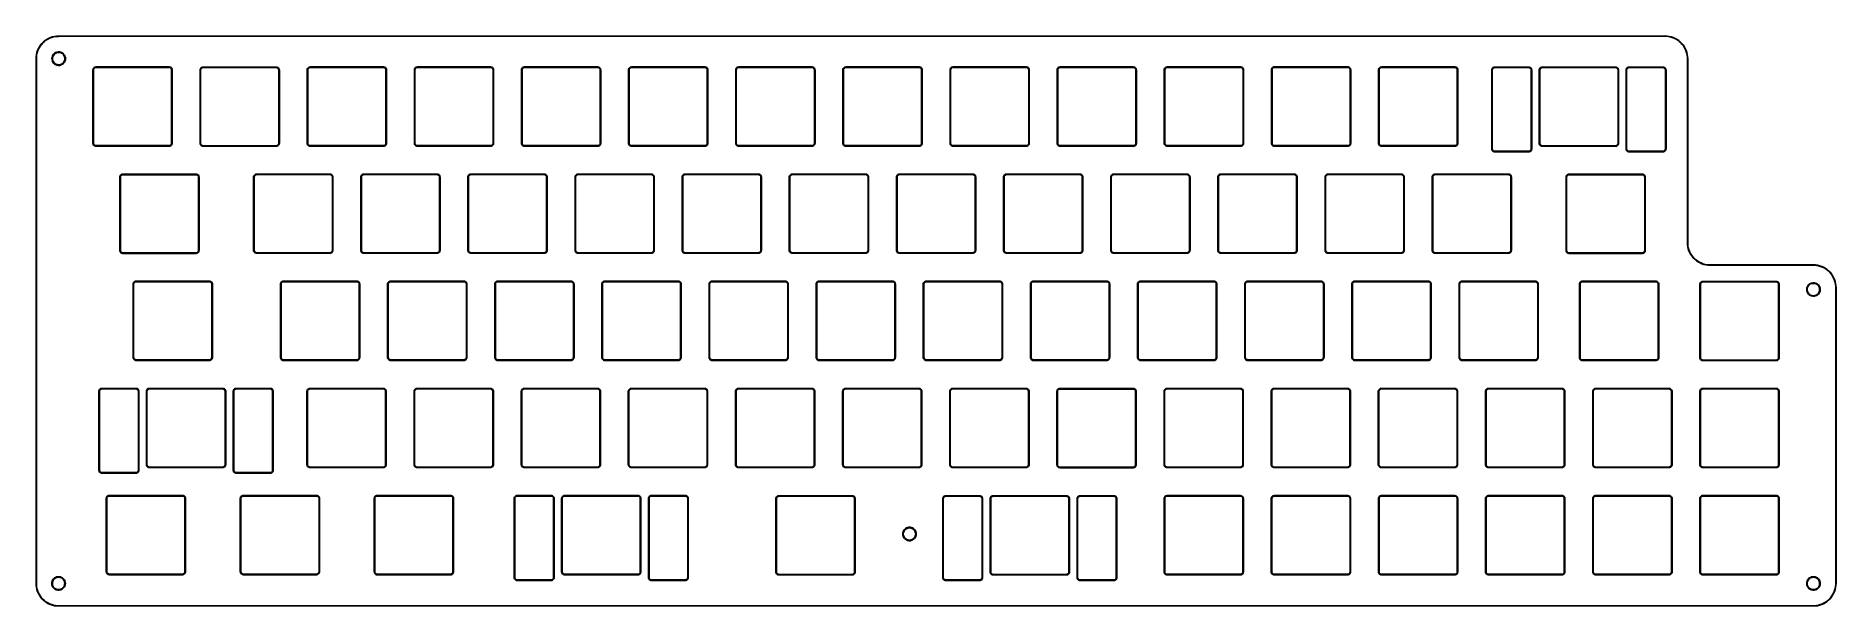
# Model space of a CAD drawing. Extents: x 1.6 to 14.2, y -6.3 to -2.3.
import ezdxf

# ---------------------------------------------------------------- set-up
doc = ezdxf.new("R2010")
doc.units = 0
doc.header["$MEASUREMENT"] = 0
doc.layers.add('BLACK', color=7, linetype='CONTINUOUS')

msp = doc.modelspace()

# ---------------------------------------------------------------- linework, layer by layer
at = {"layer": 'BLACK', "linetype": 'CONTINUOUS'}
for p, q in [((1.572, -2.4), (1.576, -2.386)), ((1.575, -2.393), (1.572, -2.407)), ((1.581, -2.38), (1.575, -2.393)), ((1.576, -2.386), (1.582, -2.372)), ((1.587, -2.367), (1.581, -2.38)), ((1.582, -2.372), (1.589, -2.36)), ((1.595, -2.355), (1.587, -2.367)), ((1.589, -2.36), (1.598, -2.348)), ((1.603, -2.343), (1.595, -2.355)), ((1.598, -2.348), (1.607, -2.336)), ((1.613, -2.332), (1.603, -2.343)), ((1.607, -2.336), (1.617, -2.326)), ((1.624, -2.323), (1.613, -2.332)), ((1.617, -2.326), (1.629, -2.317)), ((1.635, -2.314), (1.624, -2.323)), ((1.629, -2.317), (1.641, -2.308)), ((1.648, -2.306), (1.635, -2.314)), ((1.641, -2.308), (1.653, -2.301)), ((1.661, -2.3), (1.648, -2.306)), ((1.653, -2.301), (1.667, -2.295)), ((1.674, -2.295), (1.661, -2.3)), ((1.667, -2.295), (1.681, -2.291)), ((1.688, -2.291), (1.674, -2.295)), ((1.681, -2.291), (1.695, -2.287)), ((1.702, -2.288), (1.688, -2.291)), ((1.695, -2.287), (1.709, -2.285)), ((1.717, -2.287), (1.702, -2.288)), ((1.709, -2.285), (1.724, -2.285)), ((1.724, -2.287), (1.717, -2.287)), ((1.724, -2.285), (12.969, -2.284)), ((1.724, -2.285), (1.724, -2.285)), ((12.969, -2.286), (1.724, -2.287)), ((1.724, -2.287), (1.724, -2.287)), ((12.969, -2.284), (12.984, -2.285)), ((12.977, -2.286), (12.969, -2.286)), ((12.991, -2.288), (12.977, -2.286)), ((12.984, -2.285), (12.998, -2.287)), ((13.005, -2.29), (12.991, -2.288)), ((12.998, -2.287), (13.013, -2.29)), ((13.019, -2.294), (13.005, -2.29)), ((13.013, -2.29), (13.027, -2.295)), ((13.033, -2.3), (13.019, -2.294)), ((13.027, -2.295), (13.04, -2.301)), ((13.046, -2.306), (13.033, -2.3)), ((13.04, -2.301), (13.053, -2.308)), ((13.058, -2.314), (13.046, -2.306)), ((13.053, -2.308), (13.065, -2.316)), ((13.069, -2.322), (13.058, -2.314)), ((13.065, -2.316), (13.076, -2.326)), ((13.08, -2.332), (13.069, -2.322)), ((13.076, -2.326), (13.086, -2.336)), ((13.09, -2.343), (13.08, -2.332)), ((13.086, -2.336), (13.096, -2.347)), ((13.099, -2.354), (13.09, -2.343)), ((13.096, -2.347), (13.104, -2.359)), ((13.106, -2.367), (13.099, -2.354)), ((13.104, -2.359), (13.111, -2.372)), ((13.113, -2.38), (13.106, -2.367)), ((13.111, -2.372), (13.117, -2.386)), ((13.118, -2.393), (13.113, -2.38)), ((13.117, -2.386), (13.122, -2.399)), ((13.122, -2.407), (13.118, -2.393)), ((1.566, -2.428), (1.568, -2.414)), ((1.566, -2.443), (1.566, -2.428)), ((1.566, -6.118), (1.566, -2.443)), ((1.568, -2.414), (1.572, -2.4)), ((1.569, -2.421), (1.568, -2.436)), ((1.568, -2.436), (1.568, -2.443)), ((1.568, -2.443), (1.568, -6.118)), ((1.572, -2.407), (1.569, -2.421)), ((1.677, -2.443), (1.678, -2.434)), ((1.678, -2.452), (1.677, -2.443)), ((1.678, -2.434), (1.68, -2.426)), ((1.68, -2.46), (1.678, -2.452)), ((1.68, -2.426), (1.684, -2.418)), ((1.684, -2.468), (1.68, -2.46)), ((1.682, -2.435), (1.681, -2.443)), ((1.681, -2.443), (1.682, -2.451)), ((1.684, -2.427), (1.682, -2.435)), ((1.682, -2.451), (1.684, -2.459)), ((1.684, -2.418), (1.689, -2.411)), ((1.687, -2.42), (1.684, -2.427)), ((1.684, -2.459), (1.687, -2.466)), ((1.689, -2.475), (1.684, -2.468)), ((1.692, -2.414), (1.687, -2.42)), ((1.687, -2.466), (1.692, -2.472)), ((1.689, -2.411), (1.696, -2.405)), ((1.696, -2.481), (1.689, -2.475)), ((1.698, -2.408), (1.692, -2.414)), ((1.692, -2.472), (1.698, -2.478)), ((1.696, -2.405), (1.703, -2.401)), ((1.703, -2.485), (1.696, -2.481)), ((1.705, -2.404), (1.698, -2.408)), ((1.698, -2.478), (1.705, -2.482)), ((1.703, -2.401), (1.711, -2.397)), ((1.711, -2.488), (1.703, -2.485)), ((1.713, -2.401), (1.705, -2.404)), ((1.705, -2.482), (1.713, -2.485)), ((1.711, -2.397), (1.72, -2.396)), ((1.72, -2.49), (1.711, -2.488)), ((1.72, -2.4), (1.713, -2.401)), ((1.713, -2.485), (1.72, -2.486)), ((1.72, -2.396), (1.729, -2.396)), ((1.728, -2.4), (1.72, -2.4)), ((1.72, -2.486), (1.728, -2.486)), ((1.729, -2.49), (1.72, -2.49)), ((1.736, -2.401), (1.728, -2.4)), ((1.728, -2.486), (1.736, -2.485)), ((1.729, -2.396), (1.737, -2.397)), ((1.737, -2.488), (1.729, -2.49)), ((1.744, -2.404), (1.736, -2.401)), ((1.736, -2.485), (1.744, -2.482)), ((1.737, -2.397), (1.745, -2.401)), ((1.745, -2.485), (1.737, -2.488)), ((1.751, -2.408), (1.744, -2.404)), ((1.744, -2.482), (1.751, -2.478)), ((1.745, -2.401), (1.753, -2.405)), ((1.753, -2.481), (1.745, -2.485)), ((1.757, -2.414), (1.751, -2.408)), ((1.751, -2.478), (1.757, -2.472)), ((1.753, -2.405), (1.759, -2.411)), ((1.759, -2.475), (1.753, -2.481)), ((1.761, -2.42), (1.757, -2.414)), ((1.757, -2.472), (1.761, -2.466)), ((1.759, -2.411), (1.765, -2.418)), ((1.765, -2.468), (1.759, -2.475)), ((1.765, -2.427), (1.761, -2.42)), ((1.761, -2.466), (1.765, -2.459)), ((1.765, -2.418), (1.768, -2.426)), ((1.767, -2.435), (1.765, -2.427)), ((1.765, -2.459), (1.767, -2.451)), ((1.768, -2.46), (1.765, -2.468)), ((1.768, -2.443), (1.767, -2.435)), ((1.767, -2.451), (1.768, -2.443)), ((1.768, -2.426), (1.771, -2.434)), ((1.771, -2.452), (1.768, -2.46)), ((1.771, -2.434), (1.772, -2.443)), ((1.772, -2.443), (1.771, -2.452)), ((1.964, -2.523), (1.965, -2.518)), ((1.965, -2.518), (1.966, -2.513)), ((1.966, -2.513), (1.969, -2.509)), ((1.969, -2.516), (1.968, -2.52)), ((1.969, -2.509), (1.972, -2.506)), ((1.972, -2.512), (1.969, -2.516)), ((1.972, -2.506), (1.977, -2.503)), ((1.975, -2.509), (1.972, -2.512)), ((1.979, -2.506), (1.975, -2.509)), ((1.977, -2.503), (1.981, -2.502)), ((1.984, -2.505), (1.979, -2.506)), ((1.981, -2.502), (1.986, -2.501)), ((1.986, -2.505), (1.984, -2.505)), ((1.986, -2.501), (1.986, -2.501)), ((1.986, -2.501), (1.986, -2.501)), ((1.986, -2.501), (1.986, -2.501)), ((1.986, -2.501), (2.498, -2.501)), ((2.498, -2.505), (1.986, -2.505)), ((1.986, -2.505), (1.986, -2.505)), ((1.986, -2.505), (1.986, -2.505)), ((2.498, -2.501), (2.503, -2.502)), ((2.498, -2.501), (2.498, -2.501)), ((2.498, -2.501), (2.498, -2.501)), ((2.498, -2.501), (2.498, -2.501)), ((2.498, -2.505), (2.498, -2.505)), ((2.498, -2.505), (2.498, -2.505)), ((2.5, -2.505), (2.498, -2.505)), ((2.505, -2.506), (2.5, -2.505)), ((2.503, -2.502), (2.507, -2.503)), ((2.509, -2.509), (2.505, -2.506)), ((2.507, -2.503), (2.511, -2.506)), ((2.512, -2.512), (2.509, -2.509)), ((2.511, -2.506), (2.515, -2.509)), ((2.514, -2.516), (2.512, -2.512)), ((2.515, -2.52), (2.514, -2.516)), ((2.515, -2.509), (2.517, -2.513)), ((2.517, -2.513), (2.519, -2.518)), ((2.519, -2.518), (2.519, -2.523)), ((2.714, -2.518), (2.716, -2.514)), ((2.714, -2.523), (2.714, -2.518)), ((2.716, -2.514), (2.719, -2.51)), ((2.719, -2.516), (2.718, -2.521)), ((2.719, -2.51), (2.722, -2.506)), ((2.721, -2.512), (2.719, -2.516)), ((2.725, -2.509), (2.721, -2.512)), ((2.722, -2.506), (2.726, -2.504)), ((2.729, -2.507), (2.725, -2.509)), ((2.726, -2.504), (2.731, -2.502)), ((2.733, -2.505), (2.729, -2.507)), ((2.731, -2.502), (2.736, -2.502)), ((2.736, -2.505), (2.733, -2.505)), ((2.736, -2.502), (2.736, -2.502)), ((2.736, -2.502), (2.736, -2.502)), ((2.736, -2.502), (2.736, -2.502)), ((2.736, -2.502), (3.247, -2.502)), ((3.247, -2.505), (2.736, -2.505)), ((2.736, -2.505), (2.736, -2.505)), ((2.736, -2.505), (2.736, -2.505)), ((3.247, -2.502), (3.252, -2.502)), ((3.247, -2.502), (3.247, -2.502)), ((3.247, -2.502), (3.247, -2.502)), ((3.247, -2.502), (3.247, -2.502)), ((3.247, -2.505), (3.247, -2.505)), ((3.247, -2.505), (3.247, -2.505)), ((3.25, -2.505), (3.247, -2.505)), ((3.254, -2.507), (3.25, -2.505)), ((3.252, -2.502), (3.257, -2.504)), ((3.258, -2.509), (3.254, -2.507)), ((3.257, -2.504), (3.261, -2.506)), ((3.262, -2.512), (3.258, -2.509)), ((3.261, -2.506), (3.264, -2.51)), ((3.264, -2.516), (3.262, -2.512)), ((3.264, -2.51), (3.267, -2.514)), ((3.265, -2.521), (3.264, -2.516)), ((3.267, -2.514), (3.268, -2.518)), ((3.268, -2.518), (3.269, -2.523)), ((3.464, -2.518), (3.466, -2.513)), ((3.464, -2.523), (3.464, -2.518)), ((3.466, -2.513), (3.469, -2.509)), ((3.469, -2.516), (3.468, -2.521)), ((3.469, -2.509), (3.472, -2.506)), ((3.471, -2.512), (3.469, -2.516)), ((3.475, -2.509), (3.471, -2.512)), ((3.472, -2.506), (3.476, -2.503)), ((3.479, -2.506), (3.475, -2.509)), ((3.476, -2.503), (3.481, -2.502)), ((3.483, -2.505), (3.479, -2.506)), ((3.481, -2.502), (3.486, -2.501)), ((3.486, -2.505), (3.483, -2.505)), ((3.486, -2.501), (3.486, -2.501)), ((3.486, -2.501), (3.486, -2.501)), ((3.486, -2.501), (3.486, -2.501)), ((3.486, -2.501), (3.997, -2.501)), ((3.997, -2.505), (3.486, -2.505)), ((3.486, -2.505), (3.486, -2.505)), ((3.486, -2.505), (3.486, -2.505)), ((3.997, -2.501), (4.002, -2.502)), ((3.997, -2.501), (3.997, -2.501)), ((3.997, -2.501), (3.997, -2.501)), ((3.997, -2.501), (3.997, -2.501)), ((3.997, -2.505), (3.997, -2.505)), ((3.997, -2.505), (3.997, -2.505)), ((4, -2.505), (3.997, -2.505)), ((4.004, -2.506), (4, -2.505)), ((4.002, -2.502), (4.007, -2.503)), ((4.008, -2.509), (4.004, -2.506)), ((4.007, -2.503), (4.011, -2.506)), ((4.012, -2.512), (4.008, -2.509)), ((4.011, -2.506), (4.014, -2.509)), ((4.014, -2.516), (4.012, -2.512)), ((4.014, -2.509), (4.017, -2.513)), ((4.015, -2.521), (4.014, -2.516)), ((4.017, -2.513), (4.018, -2.518)), ((4.018, -2.518), (4.019, -2.523)), ((4.214, -2.518), (4.216, -2.513)), ((4.214, -2.523), (4.214, -2.518)), ((4.216, -2.513), (4.219, -2.509)), ((4.219, -2.516), (4.218, -2.521)), ((4.219, -2.509), (4.222, -2.506)), ((4.221, -2.512), (4.219, -2.516)), ((4.225, -2.509), (4.221, -2.512)), ((4.222, -2.506), (4.226, -2.503)), ((4.229, -2.506), (4.225, -2.509)), ((4.226, -2.503), (4.231, -2.502)), ((4.233, -2.505), (4.229, -2.506)), ((4.231, -2.502), (4.236, -2.501)), ((4.236, -2.505), (4.233, -2.505)), ((4.236, -2.501), (4.236, -2.501)), ((4.236, -2.501), (4.236, -2.501)), ((4.236, -2.501), (4.236, -2.501)), ((4.236, -2.501), (4.747, -2.501)), ((4.747, -2.505), (4.236, -2.505)), ((4.236, -2.505), (4.236, -2.505)), ((4.236, -2.505), (4.236, -2.505)), ((4.747, -2.501), (4.752, -2.502)), ((4.747, -2.501), (4.747, -2.501)), ((4.747, -2.501), (4.747, -2.501)), ((4.747, -2.501), (4.747, -2.501)), ((4.747, -2.505), (4.747, -2.505)), ((4.747, -2.505), (4.747, -2.505)), ((4.75, -2.505), (4.747, -2.505)), ((4.754, -2.506), (4.75, -2.505)), ((4.752, -2.502), (4.757, -2.503)), ((4.758, -2.509), (4.754, -2.506)), ((4.757, -2.503), (4.761, -2.506)), ((4.762, -2.512), (4.758, -2.509)), ((4.761, -2.506), (4.764, -2.509)), ((4.764, -2.516), (4.762, -2.512)), ((4.764, -2.509), (4.767, -2.513)), ((4.765, -2.521), (4.764, -2.516)), ((4.767, -2.513), (4.768, -2.518)), ((4.768, -2.518), (4.769, -2.523)), ((4.964, -2.518), (4.966, -2.513)), ((4.964, -2.523), (4.964, -2.518)), ((4.966, -2.513), (4.969, -2.509)), ((4.969, -2.516), (4.968, -2.521)), ((4.969, -2.509), (4.972, -2.506)), ((4.971, -2.512), (4.969, -2.516)), ((4.975, -2.509), (4.971, -2.512)), ((4.972, -2.506), (4.976, -2.503)), ((4.979, -2.506), (4.975, -2.509)), ((4.976, -2.503), (4.981, -2.502)), ((4.983, -2.505), (4.979, -2.506)), ((4.981, -2.502), (4.986, -2.501)), ((4.986, -2.505), (4.983, -2.505)), ((4.986, -2.501), (4.986, -2.501)), ((4.986, -2.501), (4.986, -2.501)), ((4.986, -2.501), (4.986, -2.501)), ((4.986, -2.501), (5.497, -2.501)), ((5.497, -2.505), (4.986, -2.505)), ((4.986, -2.505), (4.986, -2.505)), ((4.986, -2.505), (4.986, -2.505)), ((5.497, -2.501), (5.502, -2.502)), ((5.497, -2.501), (5.497, -2.501)), ((5.497, -2.501), (5.497, -2.501)), ((5.497, -2.501), (5.497, -2.501)), ((5.497, -2.505), (5.497, -2.505)), ((5.497, -2.505), (5.497, -2.505)), ((5.5, -2.505), (5.497, -2.505)), ((5.504, -2.506), (5.5, -2.505)), ((5.502, -2.502), (5.507, -2.503)), ((5.508, -2.509), (5.504, -2.506)), ((5.507, -2.503), (5.511, -2.506)), ((5.512, -2.512), (5.508, -2.509)), ((5.511, -2.506), (5.514, -2.509)), ((5.514, -2.516), (5.512, -2.512)), ((5.514, -2.509), (5.517, -2.513)), ((5.515, -2.521), (5.514, -2.516)), ((5.517, -2.513), (5.518, -2.518)), ((5.518, -2.518), (5.519, -2.523)), ((5.714, -2.518), (5.716, -2.513)), ((5.714, -2.523), (5.714, -2.518)), ((5.716, -2.513), (5.719, -2.509)), ((5.719, -2.516), (5.718, -2.521)), ((5.719, -2.509), (5.722, -2.506)), ((5.721, -2.512), (5.719, -2.516)), ((5.725, -2.509), (5.721, -2.512)), ((5.722, -2.506), (5.726, -2.503)), ((5.729, -2.506), (5.725, -2.509)), ((5.726, -2.503), (5.731, -2.502)), ((5.733, -2.505), (5.729, -2.506)), ((5.731, -2.502), (5.736, -2.501)), ((5.736, -2.505), (5.733, -2.505)), ((5.736, -2.501), (5.736, -2.501)), ((5.736, -2.501), (5.736, -2.501)), ((5.736, -2.501), (5.736, -2.501)), ((5.736, -2.501), (6.247, -2.501)), ((6.247, -2.505), (5.736, -2.505)), ((5.736, -2.505), (5.736, -2.505)), ((5.736, -2.505), (5.736, -2.505)), ((6.247, -2.501), (6.252, -2.502)), ((6.247, -2.501), (6.247, -2.501)), ((6.247, -2.501), (6.247, -2.501)), ((6.247, -2.501), (6.247, -2.501)), ((6.247, -2.505), (6.247, -2.505)), ((6.247, -2.505), (6.247, -2.505)), ((6.25, -2.505), (6.247, -2.505)), ((6.254, -2.506), (6.25, -2.505)), ((6.252, -2.502), (6.257, -2.503)), ((6.258, -2.509), (6.254, -2.506)), ((6.257, -2.503), (6.261, -2.506)), ((6.262, -2.512), (6.258, -2.509)), ((6.261, -2.506), (6.264, -2.509)), ((6.264, -2.516), (6.262, -2.512)), ((6.264, -2.509), (6.267, -2.513)), ((6.265, -2.521), (6.264, -2.516)), ((6.267, -2.513), (6.268, -2.518)), ((6.268, -2.518), (6.269, -2.523)), ((6.464, -2.518), (6.466, -2.513)), ((6.464, -2.523), (6.464, -2.518)), ((6.466, -2.513), (6.469, -2.509)), ((6.469, -2.516), (6.468, -2.521)), ((6.469, -2.509), (6.472, -2.506)), ((6.471, -2.512), (6.469, -2.516)), ((6.475, -2.509), (6.471, -2.512)), ((6.472, -2.506), (6.476, -2.503)), ((6.479, -2.506), (6.475, -2.509)), ((6.476, -2.503), (6.481, -2.502)), ((6.483, -2.505), (6.479, -2.506)), ((6.481, -2.502), (6.486, -2.501)), ((6.486, -2.505), (6.483, -2.505)), ((6.486, -2.501), (6.486, -2.501)), ((6.486, -2.501), (6.486, -2.501)), ((6.486, -2.501), (6.486, -2.501)), ((6.486, -2.501), (6.997, -2.501)), ((6.997, -2.505), (6.486, -2.505)), ((6.486, -2.505), (6.486, -2.505)), ((6.486, -2.505), (6.486, -2.505)), ((6.997, -2.501), (7.002, -2.502)), ((6.997, -2.501), (6.997, -2.501)), ((6.997, -2.501), (6.997, -2.501)), ((6.997, -2.501), (6.997, -2.501)), ((6.997, -2.505), (6.997, -2.505)), ((6.997, -2.505), (6.997, -2.505)), ((7, -2.505), (6.997, -2.505)), ((7.004, -2.506), (7, -2.505)), ((7.002, -2.502), (7.007, -2.503)), ((7.008, -2.509), (7.004, -2.506)), ((7.007, -2.503), (7.011, -2.506)), ((7.012, -2.512), (7.008, -2.509)), ((7.011, -2.506), (7.014, -2.509)), ((7.014, -2.516), (7.012, -2.512)), ((7.014, -2.509), (7.017, -2.513)), ((7.015, -2.521), (7.014, -2.516)), ((7.017, -2.513), (7.018, -2.518)), ((7.018, -2.518), (7.019, -2.523)), ((7.214, -2.518), (7.216, -2.513)), ((7.214, -2.523), (7.214, -2.518)), ((7.216, -2.513), (7.219, -2.509)), ((7.219, -2.516), (7.218, -2.521)), ((7.219, -2.509), (7.222, -2.506)), ((7.221, -2.512), (7.219, -2.516)), ((7.225, -2.509), (7.221, -2.512)), ((7.222, -2.506), (7.226, -2.503)), ((7.229, -2.506), (7.225, -2.509)), ((7.226, -2.503), (7.231, -2.502)), ((7.233, -2.505), (7.229, -2.506)), ((7.231, -2.502), (7.236, -2.501)), ((7.236, -2.505), (7.233, -2.505)), ((7.236, -2.501), (7.236, -2.501)), ((7.236, -2.501), (7.236, -2.501)), ((7.236, -2.501), (7.236, -2.501)), ((7.236, -2.501), (7.747, -2.501)), ((7.747, -2.505), (7.236, -2.505)), ((7.236, -2.505), (7.236, -2.505)), ((7.236, -2.505), (7.236, -2.505)), ((7.747, -2.501), (7.752, -2.502)), ((7.747, -2.501), (7.747, -2.501)), ((7.747, -2.501), (7.747, -2.501)), ((7.747, -2.501), (7.747, -2.501)), ((7.747, -2.505), (7.747, -2.505)), ((7.747, -2.505), (7.747, -2.505)), ((7.75, -2.505), (7.747, -2.505)), ((7.754, -2.506), (7.75, -2.505)), ((7.752, -2.502), (7.757, -2.503)), ((7.758, -2.509), (7.754, -2.506)), ((7.757, -2.503), (7.761, -2.506)), ((7.762, -2.512), (7.758, -2.509)), ((7.761, -2.506), (7.764, -2.509)), ((7.764, -2.516), (7.762, -2.512)), ((7.764, -2.509), (7.767, -2.513)), ((7.765, -2.521), (7.764, -2.516)), ((7.767, -2.513), (7.768, -2.518)), ((7.768, -2.518), (7.769, -2.523)), ((7.964, -2.518), (7.966, -2.513)), ((7.964, -2.523), (7.964, -2.518)), ((7.966, -2.513), (7.969, -2.509)), ((7.969, -2.516), (7.968, -2.521)), ((7.969, -2.509), (7.972, -2.506)), ((7.971, -2.512), (7.969, -2.516)), ((7.975, -2.509), (7.971, -2.512)), ((7.972, -2.506), (7.976, -2.503)), ((7.979, -2.506), (7.975, -2.509)), ((7.976, -2.503), (7.981, -2.502)), ((7.983, -2.505), (7.979, -2.506)), ((7.981, -2.502), (7.986, -2.501)), ((7.986, -2.505), (7.983, -2.505)), ((7.986, -2.501), (7.986, -2.501)), ((7.986, -2.501), (7.986, -2.501)), ((7.986, -2.501), (7.986, -2.501)), ((7.986, -2.501), (8.497, -2.501)), ((8.497, -2.505), (7.986, -2.505)), ((7.986, -2.505), (7.986, -2.505)), ((7.986, -2.505), (7.986, -2.505)), ((8.497, -2.501), (8.502, -2.502)), ((8.497, -2.501), (8.497, -2.501)), ((8.497, -2.501), (8.497, -2.501)), ((8.497, -2.501), (8.497, -2.501)), ((8.497, -2.505), (8.497, -2.505)), ((8.497, -2.505), (8.497, -2.505)), ((8.5, -2.505), (8.497, -2.505)), ((8.504, -2.506), (8.5, -2.505)), ((8.502, -2.502), (8.507, -2.503)), ((8.508, -2.509), (8.504, -2.506)), ((8.507, -2.503), (8.511, -2.506)), ((8.512, -2.512), (8.508, -2.509)), ((8.511, -2.506), (8.514, -2.509)), ((8.514, -2.516), (8.512, -2.512)), ((8.514, -2.509), (8.517, -2.513)), ((8.515, -2.521), (8.514, -2.516)), ((8.517, -2.513), (8.518, -2.518)), ((8.518, -2.518), (8.519, -2.523)), ((8.714, -2.518), (8.716, -2.513)), ((8.714, -2.523), (8.714, -2.518)), ((8.716, -2.513), (8.719, -2.509)), ((8.719, -2.516), (8.718, -2.521)), ((8.719, -2.509), (8.722, -2.506)), ((8.721, -2.512), (8.719, -2.516)), ((8.725, -2.509), (8.721, -2.512)), ((8.722, -2.506), (8.726, -2.503)), ((8.729, -2.506), (8.725, -2.509)), ((8.726, -2.503), (8.731, -2.502)), ((8.733, -2.505), (8.729, -2.506)), ((8.731, -2.502), (8.736, -2.501)), ((8.736, -2.505), (8.733, -2.505)), ((8.736, -2.501), (8.736, -2.501)), ((8.736, -2.501), (8.736, -2.501)), ((8.736, -2.501), (8.736, -2.501)), ((8.736, -2.501), (9.247, -2.501)), ((9.247, -2.505), (8.736, -2.505)), ((8.736, -2.505), (8.736, -2.505)), ((8.736, -2.505), (8.736, -2.505)), ((9.247, -2.501), (9.252, -2.502)), ((9.247, -2.501), (9.247, -2.501)), ((9.247, -2.501), (9.247, -2.501)), ((9.247, -2.501), (9.247, -2.501)), ((9.247, -2.505), (9.247, -2.505)), ((9.247, -2.505), (9.247, -2.505)), ((9.25, -2.505), (9.247, -2.505)), ((9.254, -2.506), (9.25, -2.505)), ((9.252, -2.502), (9.257, -2.503)), ((9.258, -2.509), (9.254, -2.506)), ((9.257, -2.503), (9.261, -2.506)), ((9.262, -2.512), (9.258, -2.509)), ((9.261, -2.506), (9.264, -2.509)), ((9.264, -2.516), (9.262, -2.512)), ((9.264, -2.509), (9.267, -2.513)), ((9.265, -2.521), (9.264, -2.516)), ((9.267, -2.513), (9.268, -2.518)), ((9.268, -2.518), (9.269, -2.523)), ((9.464, -2.518), (9.466, -2.513)), ((9.464, -2.523), (9.464, -2.518)), ((9.466, -2.513), (9.469, -2.509)), ((9.469, -2.516), (9.468, -2.521)), ((9.469, -2.509), (9.472, -2.506)), ((9.471, -2.512), (9.469, -2.516)), ((9.475, -2.509), (9.471, -2.512)), ((9.472, -2.506), (9.476, -2.503)), ((9.479, -2.506), (9.475, -2.509)), ((9.476, -2.503), (9.481, -2.502)), ((9.483, -2.505), (9.479, -2.506)), ((9.481, -2.502), (9.486, -2.501)), ((9.486, -2.505), (9.483, -2.505)), ((9.486, -2.501), (9.486, -2.501)), ((9.486, -2.501), (9.486, -2.501)), ((9.486, -2.501), (9.486, -2.501)), ((9.486, -2.501), (9.997, -2.501)), ((9.997, -2.505), (9.486, -2.505)), ((9.486, -2.505), (9.486, -2.505)), ((9.486, -2.505), (9.486, -2.505)), ((9.997, -2.501), (10.002, -2.502)), ((9.997, -2.501), (9.997, -2.501)), ((9.997, -2.501), (9.997, -2.501)), ((9.997, -2.501), (9.997, -2.501)), ((9.997, -2.505), (9.997, -2.505)), ((9.997, -2.505), (9.997, -2.505)), ((10, -2.505), (9.997, -2.505)), ((10.004, -2.506), (10, -2.505)), ((10.002, -2.502), (10.007, -2.503)), ((10.008, -2.509), (10.004, -2.506)), ((10.007, -2.503), (10.011, -2.506)), ((10.012, -2.512), (10.008, -2.509)), ((10.011, -2.506), (10.014, -2.509)), ((10.014, -2.516), (10.012, -2.512)), ((10.014, -2.509), (10.017, -2.513)), ((10.015, -2.521), (10.014, -2.516)), ((10.017, -2.513), (10.018, -2.518)), ((10.018, -2.518), (10.019, -2.523)), ((10.214, -2.518), (10.216, -2.513)), ((10.214, -2.522), (10.214, -2.518)), ((10.216, -2.513), (10.219, -2.509)), ((10.219, -2.516), (10.218, -2.52)), ((10.219, -2.509), (10.222, -2.506)), ((10.221, -2.512), (10.219, -2.516)), ((10.225, -2.508), (10.221, -2.512)), ((10.222, -2.506), (10.226, -2.503)), ((10.229, -2.506), (10.225, -2.508)), ((10.226, -2.503), (10.231, -2.501)), ((10.233, -2.505), (10.229, -2.506)), ((10.231, -2.501), (10.236, -2.501)), ((10.236, -2.505), (10.233, -2.505)), ((10.236, -2.501), (10.236, -2.501)), ((10.236, -2.501), (10.236, -2.501)), ((10.236, -2.501), (10.236, -2.501)), ((10.236, -2.501), (10.747, -2.501)), ((10.747, -2.505), (10.236, -2.505)), ((10.236, -2.505), (10.236, -2.505)), ((10.236, -2.505), (10.236, -2.505)), ((10.747, -2.501), (10.752, -2.501)), ((10.747, -2.501), (10.747, -2.501)), ((10.747, -2.501), (10.747, -2.501)), ((10.747, -2.501), (10.747, -2.501)), ((10.747, -2.505), (10.747, -2.505)), ((10.747, -2.505), (10.747, -2.505)), ((10.75, -2.505), (10.747, -2.505)), ((10.754, -2.506), (10.75, -2.505)), ((10.752, -2.501), (10.757, -2.503)), ((10.758, -2.508), (10.754, -2.506)), ((10.757, -2.503), (10.761, -2.506)), ((10.762, -2.512), (10.758, -2.508)), ((10.761, -2.506), (10.764, -2.509)), ((10.764, -2.516), (10.762, -2.512)), ((10.764, -2.509), (10.767, -2.513)), ((10.765, -2.52), (10.764, -2.516)), ((10.767, -2.513), (10.768, -2.518)), ((10.768, -2.518), (10.769, -2.522)), ((10.964, -2.518), (10.966, -2.513)), ((10.964, -2.523), (10.964, -2.518)), ((10.966, -2.513), (10.969, -2.509)), ((10.969, -2.516), (10.968, -2.521)), ((10.969, -2.509), (10.972, -2.506)), ((10.971, -2.512), (10.969, -2.516)), ((10.975, -2.509), (10.971, -2.512)), ((10.972, -2.506), (10.976, -2.503)), ((10.979, -2.506), (10.975, -2.509)), ((10.976, -2.503), (10.981, -2.502)), ((10.983, -2.505), (10.979, -2.506)), ((10.981, -2.502), (10.986, -2.501)), ((10.986, -2.505), (10.983, -2.505)), ((10.986, -2.501), (10.986, -2.501)), ((10.986, -2.501), (10.986, -2.501)), ((10.986, -2.501), (10.986, -2.501)), ((10.986, -2.501), (11.497, -2.501)), ((11.497, -2.505), (10.986, -2.505)), ((10.986, -2.505), (10.986, -2.505)), ((10.986, -2.505), (10.986, -2.505)), ((11.497, -2.501), (11.502, -2.502)), ((11.497, -2.501), (11.497, -2.501)), ((11.497, -2.501), (11.497, -2.501)), ((11.497, -2.501), (11.497, -2.501)), ((11.497, -2.505), (11.497, -2.505)), ((11.497, -2.505), (11.497, -2.505)), ((11.5, -2.505), (11.497, -2.505)), ((11.504, -2.506), (11.5, -2.505)), ((11.502, -2.502), (11.507, -2.503)), ((11.508, -2.509), (11.504, -2.506)), ((11.507, -2.503), (11.511, -2.506)), ((11.512, -2.512), (11.508, -2.509)), ((11.511, -2.506), (11.514, -2.509)), ((11.514, -2.516), (11.512, -2.512)), ((11.514, -2.509), (11.517, -2.513)), ((11.515, -2.521), (11.514, -2.516)), ((11.517, -2.513), (11.518, -2.518)), ((11.518, -2.518), (11.519, -2.523)), ((11.756, -2.523), (11.757, -2.518)), ((11.757, -2.518), (11.758, -2.514)), ((11.758, -2.514), (11.761, -2.51)), ((11.761, -2.516), (11.76, -2.521)), ((11.761, -2.51), (11.764, -2.506)), ((11.764, -2.512), (11.761, -2.516)), ((11.764, -2.506), (11.769, -2.504)), ((11.767, -2.509), (11.764, -2.512)), ((11.771, -2.507), (11.767, -2.509)), ((11.769, -2.504), (11.773, -2.502)), ((11.776, -2.506), (11.771, -2.507)), ((11.773, -2.502), (11.778, -2.502)), ((11.778, -2.506), (11.776, -2.506)), ((11.778, -2.502), (11.778, -2.502)), ((11.778, -2.502), (11.778, -2.502)), ((11.778, -2.502), (11.778, -2.502)), ((11.778, -2.502), (12.014, -2.502)), ((12.014, -2.506), (11.778, -2.506)), ((11.778, -2.506), (11.778, -2.506)), ((11.778, -2.506), (11.778, -2.506)), ((12.014, -2.502), (12.019, -2.502)), ((12.014, -2.502), (12.014, -2.502)), ((12.014, -2.502), (12.014, -2.502)), ((12.014, -2.502), (12.014, -2.502)), ((12.014, -2.506), (12.014, -2.506)), ((12.014, -2.506), (12.014, -2.506)), ((12.017, -2.506), (12.014, -2.506)), ((12.021, -2.507), (12.017, -2.506)), ((12.019, -2.502), (12.024, -2.504)), ((12.025, -2.509), (12.021, -2.507)), ((12.024, -2.504), (12.028, -2.506)), ((12.028, -2.512), (12.025, -2.509)), ((12.028, -2.506), (12.031, -2.51)), ((12.031, -2.516), (12.028, -2.512)), ((12.031, -2.51), (12.034, -2.514)), ((12.032, -2.521), (12.031, -2.516)), ((12.034, -2.514), (12.035, -2.518)), ((12.035, -2.518), (12.036, -2.523)), ((12.089, -2.518), (12.091, -2.514)), ((12.089, -2.523), (12.089, -2.518)), ((12.091, -2.514), (12.093, -2.51)), ((12.094, -2.516), (12.092, -2.521)), ((12.093, -2.51), (12.097, -2.506)), ((12.096, -2.512), (12.094, -2.516)), ((12.099, -2.509), (12.096, -2.512)), ((12.097, -2.506), (12.101, -2.504)), ((12.103, -2.507), (12.099, -2.509)), ((12.101, -2.504), (12.105, -2.502)), ((12.108, -2.506), (12.103, -2.507)), ((12.105, -2.502), (12.11, -2.502)), ((12.11, -2.506), (12.108, -2.506)), ((12.11, -2.502), (12.11, -2.502)), ((12.11, -2.502), (12.11, -2.502)), ((12.11, -2.502), (12.11, -2.502)), ((12.11, -2.502), (12.622, -2.502)), ((12.622, -2.506), (12.11, -2.506)), ((12.11, -2.506), (12.11, -2.506)), ((12.11, -2.506), (12.11, -2.506)), ((12.622, -2.502), (12.627, -2.502)), ((12.622, -2.502), (12.622, -2.502)), ((12.622, -2.502), (12.622, -2.502)), ((12.622, -2.502), (12.622, -2.502)), ((12.622, -2.506), (12.622, -2.506)), ((12.622, -2.506), (12.622, -2.506)), ((12.624, -2.506), (12.622, -2.506)), ((12.629, -2.507), (12.624, -2.506)), ((12.627, -2.502), (12.631, -2.504)), ((12.633, -2.509), (12.629, -2.507)), ((12.631, -2.504), (12.635, -2.506)), ((12.636, -2.512), (12.633, -2.509)), ((12.635, -2.506), (12.639, -2.51)), ((12.638, -2.516), (12.636, -2.512)), ((12.64, -2.521), (12.638, -2.516)), ((12.639, -2.51), (12.641, -2.514)), ((12.641, -2.514), (12.643, -2.518)), ((12.643, -2.518), (12.644, -2.523)), ((12.696, -2.523), (12.697, -2.518)), ((12.697, -2.518), (12.698, -2.514)), ((12.698, -2.514), (12.701, -2.51)), ((12.701, -2.516), (12.7, -2.521)), ((12.701, -2.51), (12.704, -2.506)), ((12.704, -2.512), (12.701, -2.516)), ((12.704, -2.506), (12.709, -2.504)), ((12.707, -2.509), (12.704, -2.512)), ((12.711, -2.507), (12.707, -2.509)), ((12.709, -2.504), (12.713, -2.502)), ((12.716, -2.506), (12.711, -2.507)), ((12.713, -2.502), (12.718, -2.502)), ((12.718, -2.506), (12.716, -2.506)), ((12.718, -2.502), (12.718, -2.502)), ((12.718, -2.502), (12.718, -2.502)), ((12.718, -2.502), (12.718, -2.502)), ((12.718, -2.502), (12.954, -2.502)), ((12.954, -2.506), (12.718, -2.506)), ((12.718, -2.506), (12.718, -2.506)), ((12.954, -2.502), (12.954, -2.502)), ((12.954, -2.502), (12.954, -2.502)), ((12.954, -2.502), (12.959, -2.502)), ((12.957, -2.506), (12.954, -2.506)), ((12.954, -2.506), (12.954, -2.506)), ((12.961, -2.507), (12.957, -2.506)), ((12.959, -2.502), (12.964, -2.504)), ((12.965, -2.509), (12.961, -2.507)), ((12.964, -2.504), (12.968, -2.506)), ((12.968, -2.512), (12.965, -2.509)), ((12.968, -2.506), (12.971, -2.51)), ((12.971, -2.516), (12.968, -2.512)), ((12.971, -2.51), (12.974, -2.514)), ((12.972, -2.521), (12.971, -2.516)), ((12.974, -2.514), (12.975, -2.518)), ((12.975, -2.518), (12.976, -2.523)), ((13.122, -2.399), (13.125, -2.414)), ((13.124, -2.421), (13.122, -2.407)), ((13.126, -2.436), (13.124, -2.421)), ((13.125, -2.414), (13.127, -2.428)), ((13.126, -2.443), (13.126, -2.436)), ((13.126, -3.731), (13.126, -2.443)), ((13.126, -2.443), (13.126, -2.443)), ((13.127, -2.428), (13.128, -2.443)), ((13.128, -2.443), (13.128, -2.443)), ((13.128, -2.443), (13.128, -3.731)), ((1.964, -3.035), (1.964, -2.523)), ((1.964, -2.523), (1.964, -2.523)), ((1.964, -2.523), (1.964, -2.523)), ((1.968, -2.52), (1.968, -2.523)), ((1.968, -2.523), (1.968, -3.035)), ((2.515, -2.523), (2.515, -2.52)), ((2.515, -3.035), (2.515, -2.523)), ((2.515, -2.523), (2.515, -2.523)), ((2.519, -2.523), (2.519, -2.523)), ((2.519, -2.523), (2.519, -3.035)), ((2.714, -3.035), (2.714, -2.523)), ((2.714, -2.523), (2.714, -2.523)), ((2.714, -2.523), (2.714, -2.523)), ((2.718, -2.521), (2.718, -2.523)), ((2.718, -2.523), (2.718, -3.035)), ((3.265, -2.523), (3.265, -2.521)), ((3.265, -3.035), (3.265, -2.523)), ((3.265, -2.523), (3.265, -2.523)), ((3.269, -2.523), (3.269, -2.523)), ((3.269, -2.523), (3.269, -3.035)), ((3.464, -3.035), (3.464, -2.523)), ((3.464, -2.523), (3.464, -2.523)), ((3.464, -2.523), (3.464, -2.523)), ((3.468, -2.521), (3.468, -2.523)), ((3.468, -2.523), (3.468, -3.035)), ((4.015, -2.523), (4.015, -2.521)), ((4.015, -3.035), (4.015, -2.523)), ((4.015, -2.523), (4.015, -2.523)), ((4.019, -2.523), (4.019, -2.523)), ((4.019, -2.523), (4.019, -3.035)), ((4.214, -3.035), (4.214, -2.523)), ((4.214, -2.523), (4.214, -2.523)), ((4.214, -2.523), (4.214, -2.523)), ((4.218, -2.521), (4.218, -2.523)), ((4.218, -2.523), (4.218, -3.035)), ((4.765, -2.523), (4.765, -2.521)), ((4.765, -3.035), (4.765, -2.523)), ((4.765, -2.523), (4.765, -2.523)), ((4.769, -2.523), (4.769, -2.523)), ((4.769, -2.523), (4.769, -3.035)), ((4.964, -3.035), (4.964, -2.523)), ((4.964, -2.523), (4.964, -2.523)), ((4.964, -2.523), (4.964, -2.523)), ((4.968, -2.521), (4.968, -2.523)), ((4.968, -2.523), (4.968, -3.035)), ((5.515, -2.523), (5.515, -2.521)), ((5.515, -3.035), (5.515, -2.523)), ((5.515, -2.523), (5.515, -2.523)), ((5.519, -2.523), (5.519, -2.523)), ((5.519, -2.523), (5.519, -3.035)), ((5.714, -3.035), (5.714, -2.523)), ((5.714, -2.523), (5.714, -2.523)), ((5.714, -2.523), (5.714, -2.523)), ((5.718, -2.521), (5.718, -2.523)), ((5.718, -2.523), (5.718, -3.035)), ((6.265, -2.523), (6.265, -2.521)), ((6.265, -3.035), (6.265, -2.523)), ((6.265, -2.523), (6.265, -2.523)), ((6.269, -2.523), (6.269, -2.523)), ((6.269, -2.523), (6.269, -3.035)), ((6.464, -3.035), (6.464, -2.523)), ((6.464, -2.523), (6.464, -2.523)), ((6.464, -2.523), (6.464, -2.523)), ((6.468, -2.521), (6.468, -2.523)), ((6.468, -2.523), (6.468, -3.035)), ((7.015, -2.523), (7.015, -2.521)), ((7.015, -3.035), (7.015, -2.523)), ((7.015, -2.523), (7.015, -2.523)), ((7.019, -2.523), (7.019, -2.523)), ((7.019, -2.523), (7.019, -3.035)), ((7.214, -3.035), (7.214, -2.523)), ((7.214, -2.523), (7.214, -2.523)), ((7.214, -2.523), (7.214, -2.523)), ((7.218, -2.521), (7.218, -2.523)), ((7.218, -2.523), (7.218, -3.035)), ((7.765, -2.523), (7.765, -2.521)), ((7.765, -3.035), (7.765, -2.523)), ((7.765, -2.523), (7.765, -2.523)), ((7.769, -2.523), (7.769, -2.523)), ((7.769, -2.523), (7.769, -3.035)), ((7.964, -3.035), (7.964, -2.523)), ((7.964, -2.523), (7.964, -2.523)), ((7.964, -2.523), (7.964, -2.523)), ((7.968, -2.521), (7.968, -2.523)), ((7.968, -2.523), (7.968, -3.035)), ((8.515, -2.523), (8.515, -2.521)), ((8.515, -3.035), (8.515, -2.523)), ((8.515, -2.523), (8.515, -2.523)), ((8.519, -2.523), (8.519, -2.523)), ((8.519, -2.523), (8.519, -3.035)), ((8.714, -3.035), (8.714, -2.523)), ((8.714, -2.523), (8.714, -2.523)), ((8.714, -2.523), (8.714, -2.523)), ((8.718, -2.521), (8.718, -2.523)), ((8.718, -2.523), (8.718, -3.035)), ((9.265, -2.523), (9.265, -2.521)), ((9.265, -3.035), (9.265, -2.523)), ((9.265, -2.523), (9.265, -2.523)), ((9.269, -2.523), (9.269, -2.523)), ((9.269, -2.523), (9.269, -3.035)), ((9.464, -3.035), (9.464, -2.523)), ((9.464, -2.523), (9.464, -2.523)), ((9.464, -2.523), (9.464, -2.523)), ((9.468, -2.521), (9.468, -2.523)), ((9.468, -2.523), (9.468, -2.523)), ((9.468, -2.523), (9.468, -3.035)), ((10.015, -2.523), (10.015, -2.521)), ((10.015, -3.035), (10.015, -2.523)), ((10.015, -2.523), (10.015, -2.523)), ((10.019, -2.523), (10.019, -2.523)), ((10.019, -2.523), (10.019, -3.035)), ((10.214, -3.034), (10.214, -2.522)), ((10.214, -2.522), (10.214, -2.522)), ((10.214, -2.522), (10.214, -2.522)), ((10.218, -2.52), (10.218, -2.522)), ((10.218, -2.522), (10.218, -3.034)), ((10.765, -2.522), (10.765, -2.52)), ((10.765, -3.034), (10.765, -2.522)), ((10.765, -2.522), (10.765, -2.522)), ((10.769, -2.522), (10.769, -2.522)), ((10.769, -2.522), (10.769, -3.034)), ((10.964, -3.035), (10.964, -2.523)), ((10.964, -2.523), (10.964, -2.523)), ((10.964, -2.523), (10.964, -2.523)), ((10.968, -2.521), (10.968, -2.523)), ((10.968, -2.523), (10.968, -3.035)), ((11.515, -2.523), (11.515, -2.521)), ((11.515, -3.035), (11.515, -2.523)), ((11.515, -2.523), (11.515, -2.523)), ((11.519, -2.523), (11.519, -2.523)), ((11.519, -2.523), (11.519, -3.035)), ((11.756, -3.074), (11.756, -2.523)), ((11.756, -2.523), (11.756, -2.523)), ((11.756, -2.523), (11.756, -2.523)), ((11.76, -2.521), (11.76, -2.523)), ((11.76, -2.523), (11.76, -2.523)), ((11.76, -2.523), (11.76, -3.074)), ((12.032, -2.523), (12.032, -2.521)), ((12.032, -3.074), (12.032, -2.523)), ((12.032, -2.523), (12.032, -2.523)), ((12.036, -2.523), (12.036, -2.523)), ((12.036, -2.523), (12.036, -2.523)), ((12.036, -2.523), (12.036, -3.074)), ((12.089, -3.035), (12.089, -2.523)), ((12.089, -2.523), (12.089, -2.523)), ((12.089, -2.523), (12.089, -2.523)), ((12.092, -2.521), (12.092, -2.523)), ((12.092, -2.523), (12.092, -2.523)), ((12.092, -2.523), (12.092, -3.035)), ((12.64, -2.523), (12.64, -2.521)), ((12.64, -3.035), (12.64, -2.523)), ((12.64, -2.523), (12.64, -2.523)), ((12.644, -2.523), (12.644, -2.523)), ((12.644, -2.523), (12.644, -3.035)), ((12.696, -3.074), (12.696, -2.523)), ((12.696, -2.523), (12.696, -2.523)), ((12.696, -2.523), (12.696, -2.523)), ((12.7, -2.521), (12.7, -2.523)), ((12.7, -2.523), (12.7, -2.523)), ((12.7, -2.523), (12.7, -3.074)), ((12.972, -2.523), (12.972, -2.521)), ((12.972, -3.074), (12.972, -2.523)), ((12.972, -2.523), (12.972, -2.523)), ((12.976, -2.523), (12.976, -2.523)), ((12.976, -2.523), (12.976, -3.074)), ((1.965, -3.039), (1.964, -3.035)), ((1.964, -3.035), (1.964, -3.035)), ((1.966, -3.044), (1.965, -3.039)), ((1.969, -3.048), (1.966, -3.044)), ((1.968, -3.035), (1.968, -3.035)), ((1.968, -3.035), (1.968, -3.037)), ((1.968, -3.037), (1.969, -3.041)), ((1.969, -3.041), (1.972, -3.045)), ((1.972, -3.052), (1.969, -3.048)), ((1.972, -3.045), (1.975, -3.049)), ((1.977, -3.054), (1.972, -3.052)), ((1.975, -3.049), (1.979, -3.051)), ((1.981, -3.056), (1.977, -3.054)), ((1.979, -3.051), (1.984, -3.052)), ((1.986, -3.056), (1.981, -3.056)), ((1.984, -3.052), (1.986, -3.052)), ((1.986, -3.052), (2.498, -3.052)), ((2.498, -3.056), (1.986, -3.056)), ((1.986, -3.056), (1.986, -3.056)), ((1.986, -3.056), (1.986, -3.056)), ((2.498, -3.052), (2.498, -3.052)), ((2.498, -3.052), (2.498, -3.052)), ((2.498, -3.052), (2.498, -3.052)), ((2.498, -3.052), (2.5, -3.052)), ((2.503, -3.056), (2.498, -3.056)), ((2.498, -3.056), (2.498, -3.056)), ((2.5, -3.052), (2.505, -3.051)), ((2.507, -3.054), (2.503, -3.056)), ((2.505, -3.051), (2.509, -3.049)), ((2.511, -3.052), (2.507, -3.054)), ((2.509, -3.049), (2.512, -3.045)), ((2.515, -3.048), (2.511, -3.052)), ((2.512, -3.045), (2.514, -3.041)), ((2.514, -3.041), (2.515, -3.037)), ((2.515, -3.037), (2.515, -3.035)), ((2.515, -3.035), (2.515, -3.035)), ((2.515, -3.035), (2.515, -3.035)), ((2.517, -3.044), (2.515, -3.048)), ((2.519, -3.039), (2.517, -3.044)), ((2.519, -3.035), (2.519, -3.035)), ((2.519, -3.035), (2.519, -3.039)), ((2.714, -3.04), (2.714, -3.035)), ((2.714, -3.035), (2.714, -3.035)), ((2.716, -3.044), (2.714, -3.04)), ((2.719, -3.048), (2.716, -3.044)), ((2.718, -3.035), (2.718, -3.035)), ((2.718, -3.035), (2.718, -3.037)), ((2.718, -3.037), (2.719, -3.042)), ((2.719, -3.042), (2.721, -3.046)), ((2.722, -3.052), (2.719, -3.048)), ((2.721, -3.046), (2.725, -3.049)), ((2.726, -3.054), (2.722, -3.052)), ((2.725, -3.049), (2.729, -3.051)), ((2.731, -3.056), (2.726, -3.054)), ((2.729, -3.051), (2.733, -3.053)), ((2.736, -3.057), (2.731, -3.056)), ((2.733, -3.053), (2.736, -3.053)), ((2.736, -3.053), (3.247, -3.053)), ((3.247, -3.057), (2.736, -3.057)), ((2.736, -3.057), (2.736, -3.057)), ((2.736, -3.057), (2.736, -3.057)), ((3.247, -3.053), (3.247, -3.053)), ((3.247, -3.053), (3.247, -3.053)), ((3.247, -3.053), (3.247, -3.053)), ((3.247, -3.053), (3.25, -3.053)), ((3.252, -3.056), (3.247, -3.057)), ((3.247, -3.057), (3.247, -3.057)), ((3.25, -3.053), (3.254, -3.051)), ((3.257, -3.054), (3.252, -3.056)), ((3.254, -3.051), (3.258, -3.049)), ((3.261, -3.052), (3.257, -3.054)), ((3.258, -3.049), (3.262, -3.046)), ((3.264, -3.048), (3.261, -3.052)), ((3.262, -3.046), (3.264, -3.042)), ((3.264, -3.042), (3.265, -3.037)), ((3.267, -3.044), (3.264, -3.048)), ((3.265, -3.037), (3.265, -3.035)), ((3.265, -3.035), (3.265, -3.035)), ((3.265, -3.035), (3.265, -3.035)), ((3.268, -3.04), (3.267, -3.044)), ((3.269, -3.035), (3.268, -3.04)), ((3.269, -3.035), (3.269, -3.035)), ((3.464, -3.039), (3.464, -3.035)), ((3.464, -3.035), (3.464, -3.035)), ((3.466, -3.044), (3.464, -3.039)), ((3.469, -3.048), (3.466, -3.044)), ((3.468, -3.035), (3.468, -3.035)), ((3.468, -3.035), (3.468, -3.037)), ((3.468, -3.037), (3.469, -3.041)), ((3.469, -3.041), (3.471, -3.046)), ((3.472, -3.052), (3.469, -3.048)), ((3.471, -3.046), (3.475, -3.049)), ((3.476, -3.054), (3.472, -3.052)), ((3.475, -3.049), (3.479, -3.051)), ((3.481, -3.056), (3.476, -3.054)), ((3.479, -3.051), (3.483, -3.052)), ((3.486, -3.056), (3.481, -3.056)), ((3.483, -3.052), (3.486, -3.052)), ((3.486, -3.052), (3.997, -3.052)), ((3.997, -3.056), (3.486, -3.056)), ((3.486, -3.056), (3.486, -3.056)), ((3.486, -3.056), (3.486, -3.056)), ((3.997, -3.052), (3.997, -3.052)), ((3.997, -3.052), (3.997, -3.052)), ((3.997, -3.052), (3.997, -3.052)), ((3.997, -3.052), (4, -3.052)), ((4.002, -3.056), (3.997, -3.056)), ((3.997, -3.056), (3.997, -3.056)), ((4, -3.052), (4.004, -3.051)), ((4.007, -3.054), (4.002, -3.056)), ((4.004, -3.051), (4.008, -3.049)), ((4.011, -3.052), (4.007, -3.054)), ((4.008, -3.049), (4.012, -3.046)), ((4.014, -3.048), (4.011, -3.052)), ((4.012, -3.046), (4.014, -3.041)), ((4.014, -3.041), (4.015, -3.037)), ((4.017, -3.044), (4.014, -3.048)), ((4.015, -3.037), (4.015, -3.035)), ((4.015, -3.035), (4.015, -3.035)), ((4.015, -3.035), (4.015, -3.035)), ((4.018, -3.039), (4.017, -3.044)), ((4.019, -3.035), (4.018, -3.039)), ((4.019, -3.035), (4.019, -3.035)), ((4.214, -3.039), (4.214, -3.035)), ((4.214, -3.035), (4.214, -3.035)), ((4.216, -3.044), (4.214, -3.039)), ((4.219, -3.048), (4.216, -3.044)), ((4.218, -3.035), (4.218, -3.035)), ((4.218, -3.035), (4.218, -3.037)), ((4.218, -3.037), (4.219, -3.041)), ((4.219, -3.041), (4.221, -3.046)), ((4.222, -3.052), (4.219, -3.048)), ((4.221, -3.046), (4.225, -3.049)), ((4.226, -3.054), (4.222, -3.052)), ((4.225, -3.049), (4.229, -3.051)), ((4.231, -3.056), (4.226, -3.054)), ((4.229, -3.051), (4.233, -3.052)), ((4.236, -3.056), (4.231, -3.056)), ((4.233, -3.052), (4.236, -3.052)), ((4.236, -3.052), (4.747, -3.052)), ((4.747, -3.056), (4.236, -3.056)), ((4.236, -3.056), (4.236, -3.056)), ((4.236, -3.056), (4.236, -3.056)), ((4.747, -3.052), (4.747, -3.052)), ((4.747, -3.052), (4.747, -3.052)), ((4.747, -3.052), (4.747, -3.052)), ((4.747, -3.052), (4.75, -3.052)), ((4.752, -3.056), (4.747, -3.056)), ((4.747, -3.056), (4.747, -3.056)), ((4.75, -3.052), (4.754, -3.051)), ((4.757, -3.054), (4.752, -3.056)), ((4.754, -3.051), (4.758, -3.049)), ((4.761, -3.052), (4.757, -3.054)), ((4.758, -3.049), (4.762, -3.046)), ((4.764, -3.048), (4.761, -3.052)), ((4.762, -3.046), (4.764, -3.041)), ((4.764, -3.041), (4.765, -3.037)), ((4.767, -3.044), (4.764, -3.048)), ((4.765, -3.037), (4.765, -3.035)), ((4.765, -3.035), (4.765, -3.035)), ((4.765, -3.035), (4.765, -3.035)), ((4.768, -3.039), (4.767, -3.044)), ((4.769, -3.035), (4.768, -3.039)), ((4.769, -3.035), (4.769, -3.035)), ((4.964, -3.039), (4.964, -3.035)), ((4.964, -3.035), (4.964, -3.035)), ((4.966, -3.044), (4.964, -3.039)), ((4.969, -3.048), (4.966, -3.044)), ((4.968, -3.035), (4.968, -3.035)), ((4.968, -3.035), (4.968, -3.037)), ((4.968, -3.037), (4.969, -3.041)), ((4.969, -3.041), (4.971, -3.046)), ((4.972, -3.052), (4.969, -3.048)), ((4.971, -3.046), (4.975, -3.049)), ((4.976, -3.054), (4.972, -3.052)), ((4.975, -3.049), (4.979, -3.051)), ((4.981, -3.056), (4.976, -3.054)), ((4.979, -3.051), (4.983, -3.052)), ((4.986, -3.056), (4.981, -3.056)), ((4.983, -3.052), (4.986, -3.052)), ((4.986, -3.052), (5.497, -3.052)), ((5.497, -3.056), (4.986, -3.056)), ((4.986, -3.056), (4.986, -3.056)), ((4.986, -3.056), (4.986, -3.056)), ((5.497, -3.052), (5.497, -3.052)), ((5.497, -3.052), (5.497, -3.052)), ((5.497, -3.052), (5.497, -3.052)), ((5.497, -3.052), (5.5, -3.052)), ((5.502, -3.056), (5.497, -3.056)), ((5.497, -3.056), (5.497, -3.056)), ((5.5, -3.052), (5.504, -3.051)), ((5.507, -3.054), (5.502, -3.056)), ((5.504, -3.051), (5.508, -3.049)), ((5.511, -3.052), (5.507, -3.054)), ((5.508, -3.049), (5.512, -3.046)), ((5.514, -3.048), (5.511, -3.052)), ((5.512, -3.046), (5.514, -3.041)), ((5.514, -3.041), (5.515, -3.037)), ((5.517, -3.044), (5.514, -3.048)), ((5.515, -3.037), (5.515, -3.035)), ((5.515, -3.035), (5.515, -3.035)), ((5.515, -3.035), (5.515, -3.035)), ((5.518, -3.039), (5.517, -3.044)), ((5.519, -3.035), (5.518, -3.039)), ((5.519, -3.035), (5.519, -3.035)), ((5.714, -3.039), (5.714, -3.035)), ((5.714, -3.035), (5.714, -3.035)), ((5.716, -3.044), (5.714, -3.039)), ((5.719, -3.048), (5.716, -3.044)), ((5.718, -3.035), (5.718, -3.035)), ((5.718, -3.035), (5.718, -3.037)), ((5.718, -3.037), (5.719, -3.041)), ((5.719, -3.041), (5.721, -3.046)), ((5.722, -3.052), (5.719, -3.048)), ((5.721, -3.046), (5.725, -3.049)), ((5.726, -3.054), (5.722, -3.052)), ((5.725, -3.049), (5.729, -3.051)), ((5.731, -3.056), (5.726, -3.054)), ((5.729, -3.051), (5.733, -3.052)), ((5.736, -3.056), (5.731, -3.056)), ((5.733, -3.052), (5.736, -3.052)), ((5.736, -3.052), (6.247, -3.052)), ((6.247, -3.056), (5.736, -3.056)), ((5.736, -3.056), (5.736, -3.056)), ((5.736, -3.056), (5.736, -3.056)), ((6.247, -3.052), (6.247, -3.052)), ((6.247, -3.052), (6.247, -3.052)), ((6.247, -3.052), (6.247, -3.052)), ((6.247, -3.052), (6.25, -3.052)), ((6.252, -3.056), (6.247, -3.056)), ((6.247, -3.056), (6.247, -3.056)), ((6.25, -3.052), (6.254, -3.051)), ((6.257, -3.054), (6.252, -3.056)), ((6.254, -3.051), (6.258, -3.049)), ((6.261, -3.052), (6.257, -3.054)), ((6.258, -3.049), (6.262, -3.046)), ((6.264, -3.048), (6.261, -3.052)), ((6.262, -3.046), (6.264, -3.041)), ((6.264, -3.041), (6.265, -3.037)), ((6.267, -3.044), (6.264, -3.048)), ((6.265, -3.037), (6.265, -3.035)), ((6.265, -3.035), (6.265, -3.035)), ((6.265, -3.035), (6.265, -3.035)), ((6.268, -3.039), (6.267, -3.044)), ((6.269, -3.035), (6.268, -3.039)), ((6.269, -3.035), (6.269, -3.035)), ((6.464, -3.039), (6.464, -3.035)), ((6.464, -3.035), (6.464, -3.035)), ((6.466, -3.044), (6.464, -3.039)), ((6.469, -3.048), (6.466, -3.044)), ((6.468, -3.035), (6.468, -3.035)), ((6.468, -3.035), (6.468, -3.037)), ((6.468, -3.037), (6.469, -3.041)), ((6.469, -3.041), (6.471, -3.046)), ((6.472, -3.052), (6.469, -3.048)), ((6.471, -3.046), (6.475, -3.049)), ((6.476, -3.054), (6.472, -3.052)), ((6.475, -3.049), (6.479, -3.051)), ((6.481, -3.056), (6.476, -3.054)), ((6.479, -3.051), (6.483, -3.052)), ((6.486, -3.056), (6.481, -3.056)), ((6.483, -3.052), (6.486, -3.052)), ((6.486, -3.052), (6.997, -3.052)), ((6.997, -3.056), (6.486, -3.056)), ((6.486, -3.056), (6.486, -3.056)), ((6.486, -3.056), (6.486, -3.056)), ((6.997, -3.052), (6.997, -3.052)), ((6.997, -3.052), (6.997, -3.052)), ((6.997, -3.052), (6.997, -3.052)), ((6.997, -3.052), (7, -3.052)), ((7.002, -3.056), (6.997, -3.056)), ((6.997, -3.056), (6.997, -3.056)), ((7, -3.052), (7.004, -3.051)), ((7.007, -3.054), (7.002, -3.056)), ((7.004, -3.051), (7.008, -3.049)), ((7.011, -3.052), (7.007, -3.054)), ((7.008, -3.049), (7.012, -3.046)), ((7.014, -3.048), (7.011, -3.052)), ((7.012, -3.046), (7.014, -3.041)), ((7.014, -3.041), (7.015, -3.037)), ((7.017, -3.044), (7.014, -3.048)), ((7.015, -3.037), (7.015, -3.035)), ((7.015, -3.035), (7.015, -3.035)), ((7.015, -3.035), (7.015, -3.035)), ((7.018, -3.039), (7.017, -3.044)), ((7.019, -3.035), (7.018, -3.039)), ((7.019, -3.035), (7.019, -3.035)), ((7.214, -3.039), (7.214, -3.035)), ((7.214, -3.035), (7.214, -3.035)), ((7.216, -3.044), (7.214, -3.039)), ((7.219, -3.048), (7.216, -3.044)), ((7.218, -3.035), (7.218, -3.035)), ((7.218, -3.035), (7.218, -3.037)), ((7.218, -3.037), (7.219, -3.041)), ((7.219, -3.041), (7.221, -3.046)), ((7.222, -3.052), (7.219, -3.048)), ((7.221, -3.046), (7.225, -3.049)), ((7.226, -3.054), (7.222, -3.052)), ((7.225, -3.049), (7.229, -3.051)), ((7.231, -3.056), (7.226, -3.054)), ((7.229, -3.051), (7.233, -3.052)), ((7.236, -3.056), (7.231, -3.056)), ((7.233, -3.052), (7.236, -3.052)), ((7.236, -3.052), (7.747, -3.052)), ((7.747, -3.056), (7.236, -3.056)), ((7.236, -3.056), (7.236, -3.056)), ((7.236, -3.056), (7.236, -3.056)), ((7.747, -3.052), (7.747, -3.052)), ((7.747, -3.052), (7.747, -3.052)), ((7.747, -3.052), (7.747, -3.052)), ((7.747, -3.052), (7.75, -3.052)), ((7.752, -3.056), (7.747, -3.056)), ((7.747, -3.056), (7.747, -3.056)), ((7.75, -3.052), (7.754, -3.051)), ((7.757, -3.054), (7.752, -3.056)), ((7.754, -3.051), (7.758, -3.049)), ((7.761, -3.052), (7.757, -3.054)), ((7.758, -3.049), (7.762, -3.046)), ((7.764, -3.048), (7.761, -3.052)), ((7.762, -3.046), (7.764, -3.041)), ((7.764, -3.041), (7.765, -3.037)), ((7.767, -3.044), (7.764, -3.048)), ((7.765, -3.037), (7.765, -3.035)), ((7.765, -3.035), (7.765, -3.035)), ((7.765, -3.035), (7.765, -3.035)), ((7.768, -3.039), (7.767, -3.044)), ((7.769, -3.035), (7.768, -3.039)), ((7.769, -3.035), (7.769, -3.035)), ((7.964, -3.039), (7.964, -3.035)), ((7.964, -3.035), (7.964, -3.035)), ((7.966, -3.044), (7.964, -3.039)), ((7.969, -3.048), (7.966, -3.044)), ((7.968, -3.035), (7.968, -3.035)), ((7.968, -3.035), (7.968, -3.037)), ((7.968, -3.037), (7.969, -3.041)), ((7.969, -3.041), (7.971, -3.046)), ((7.972, -3.052), (7.969, -3.048)), ((7.971, -3.046), (7.975, -3.049)), ((7.976, -3.054), (7.972, -3.052)), ((7.975, -3.049), (7.979, -3.051)), ((7.981, -3.056), (7.976, -3.054)), ((7.979, -3.051), (7.983, -3.052)), ((7.986, -3.056), (7.981, -3.056)), ((7.983, -3.052), (7.986, -3.052)), ((7.986, -3.052), (8.497, -3.052)), ((8.497, -3.056), (7.986, -3.056)), ((7.986, -3.056), (7.986, -3.056)), ((7.986, -3.056), (7.986, -3.056)), ((8.497, -3.052), (8.497, -3.052)), ((8.497, -3.052), (8.497, -3.052)), ((8.497, -3.052), (8.497, -3.052)), ((8.497, -3.052), (8.5, -3.052)), ((8.502, -3.056), (8.497, -3.056)), ((8.497, -3.056), (8.497, -3.056)), ((8.5, -3.052), (8.504, -3.051)), ((8.507, -3.054), (8.502, -3.056)), ((8.504, -3.051), (8.508, -3.049)), ((8.511, -3.052), (8.507, -3.054)), ((8.508, -3.049), (8.512, -3.046)), ((8.514, -3.048), (8.511, -3.052)), ((8.512, -3.046), (8.514, -3.041)), ((8.514, -3.041), (8.515, -3.037)), ((8.517, -3.044), (8.514, -3.048)), ((8.515, -3.037), (8.515, -3.035)), ((8.515, -3.035), (8.515, -3.035)), ((8.515, -3.035), (8.515, -3.035)), ((8.518, -3.039), (8.517, -3.044)), ((8.519, -3.035), (8.518, -3.039)), ((8.519, -3.035), (8.519, -3.035)), ((8.714, -3.039), (8.714, -3.035)), ((8.714, -3.035), (8.714, -3.035)), ((8.716, -3.044), (8.714, -3.039)), ((8.719, -3.048), (8.716, -3.044)), ((8.718, -3.035), (8.718, -3.035)), ((8.718, -3.035), (8.718, -3.037)), ((8.718, -3.037), (8.719, -3.041)), ((8.719, -3.041), (8.721, -3.046)), ((8.722, -3.052), (8.719, -3.048)), ((8.721, -3.046), (8.725, -3.049)), ((8.726, -3.054), (8.722, -3.052)), ((8.725, -3.049), (8.729, -3.051)), ((8.731, -3.056), (8.726, -3.054)), ((8.729, -3.051), (8.733, -3.052)), ((8.736, -3.056), (8.731, -3.056)), ((8.733, -3.052), (8.736, -3.052)), ((8.736, -3.052), (9.247, -3.052)), ((9.247, -3.056), (8.736, -3.056)), ((8.736, -3.056), (8.736, -3.056)), ((8.736, -3.056), (8.736, -3.056)), ((9.247, -3.052), (9.247, -3.052)), ((9.247, -3.052), (9.247, -3.052)), ((9.247, -3.052), (9.247, -3.052)), ((9.247, -3.052), (9.25, -3.052)), ((9.252, -3.056), (9.247, -3.056)), ((9.247, -3.056), (9.247, -3.056)), ((9.25, -3.052), (9.254, -3.051)), ((9.257, -3.054), (9.252, -3.056)), ((9.254, -3.051), (9.258, -3.049)), ((9.261, -3.052), (9.257, -3.054)), ((9.258, -3.049), (9.262, -3.046)), ((9.264, -3.048), (9.261, -3.052)), ((9.262, -3.046), (9.264, -3.041)), ((9.264, -3.041), (9.265, -3.037)), ((9.267, -3.044), (9.264, -3.048)), ((9.265, -3.037), (9.265, -3.035)), ((9.265, -3.035), (9.265, -3.035)), ((9.265, -3.035), (9.265, -3.035)), ((9.268, -3.039), (9.267, -3.044)), ((9.269, -3.035), (9.268, -3.039)), ((9.269, -3.035), (9.269, -3.035)), ((9.464, -3.039), (9.464, -3.035)), ((9.464, -3.035), (9.464, -3.035)), ((9.466, -3.044), (9.464, -3.039)), ((9.469, -3.048), (9.466, -3.044)), ((9.468, -3.035), (9.468, -3.035)), ((9.468, -3.035), (9.468, -3.037)), ((9.468, -3.037), (9.469, -3.041)), ((9.469, -3.041), (9.471, -3.046)), ((9.472, -3.052), (9.469, -3.048)), ((9.471, -3.046), (9.475, -3.049)), ((9.476, -3.054), (9.472, -3.052)), ((9.475, -3.049), (9.479, -3.051)), ((9.481, -3.056), (9.476, -3.054)), ((9.479, -3.051), (9.483, -3.052)), ((9.486, -3.056), (9.481, -3.056)), ((9.483, -3.052), (9.486, -3.052)), ((9.486, -3.052), (9.997, -3.052)), ((9.997, -3.056), (9.486, -3.056)), ((9.486, -3.056), (9.486, -3.056)), ((9.486, -3.056), (9.486, -3.056)), ((9.997, -3.052), (9.997, -3.052)), ((9.997, -3.052), (9.997, -3.052)), ((9.997, -3.052), (9.997, -3.052)), ((9.997, -3.052), (10, -3.052)), ((10.002, -3.056), (9.997, -3.056)), ((9.997, -3.056), (9.997, -3.056)), ((10, -3.052), (10.004, -3.051)), ((10.007, -3.054), (10.002, -3.056)), ((10.004, -3.051), (10.008, -3.049)), ((10.011, -3.052), (10.007, -3.054)), ((10.008, -3.049), (10.012, -3.046)), ((10.014, -3.048), (10.011, -3.052)), ((10.012, -3.046), (10.014, -3.041)), ((10.014, -3.041), (10.015, -3.037)), ((10.017, -3.044), (10.014, -3.048)), ((10.015, -3.037), (10.015, -3.035)), ((10.015, -3.035), (10.015, -3.035)), ((10.015, -3.035), (10.015, -3.035)), ((10.018, -3.039), (10.017, -3.044)), ((10.019, -3.035), (10.018, -3.039)), ((10.019, -3.035), (10.019, -3.035)), ((10.214, -3.039), (10.214, -3.034)), ((10.214, -3.034), (10.214, -3.034)), ((10.216, -3.044), (10.214, -3.039)), ((10.219, -3.048), (10.216, -3.044)), ((10.218, -3.034), (10.218, -3.034)), ((10.218, -3.034), (10.218, -3.037)), ((10.218, -3.037), (10.219, -3.041)), ((10.219, -3.041), (10.221, -3.045)), ((10.222, -3.051), (10.219, -3.048)), ((10.221, -3.045), (10.225, -3.048)), ((10.226, -3.054), (10.222, -3.051)), ((10.225, -3.048), (10.229, -3.051)), ((10.231, -3.055), (10.226, -3.054)), ((10.229, -3.051), (10.233, -3.052)), ((10.236, -3.056), (10.231, -3.055)), ((10.233, -3.052), (10.236, -3.052)), ((10.236, -3.052), (10.747, -3.052)), ((10.747, -3.056), (10.236, -3.056)), ((10.236, -3.056), (10.236, -3.056)), ((10.236, -3.056), (10.236, -3.056)), ((10.747, -3.052), (10.747, -3.052)), ((10.747, -3.052), (10.747, -3.052)), ((10.747, -3.052), (10.747, -3.052)), ((10.747, -3.052), (10.75, -3.052)), ((10.752, -3.055), (10.747, -3.056)), ((10.747, -3.056), (10.747, -3.056)), ((10.75, -3.052), (10.754, -3.051)), ((10.757, -3.054), (10.752, -3.055)), ((10.754, -3.051), (10.758, -3.048)), ((10.761, -3.051), (10.757, -3.054)), ((10.758, -3.048), (10.762, -3.045)), ((10.764, -3.048), (10.761, -3.051)), ((10.762, -3.045), (10.764, -3.041)), ((10.764, -3.041), (10.765, -3.037)), ((10.767, -3.044), (10.764, -3.048)), ((10.765, -3.037), (10.765, -3.034)), ((10.765, -3.034), (10.765, -3.034)), ((10.765, -3.034), (10.765, -3.034)), ((10.768, -3.039), (10.767, -3.044)), ((10.769, -3.034), (10.768, -3.039)), ((10.769, -3.034), (10.769, -3.034)), ((10.964, -3.039), (10.964, -3.035)), ((10.964, -3.035), (10.964, -3.035)), ((10.966, -3.044), (10.964, -3.039)), ((10.969, -3.048), (10.966, -3.044)), ((10.968, -3.035), (10.968, -3.035)), ((10.968, -3.035), (10.968, -3.037)), ((10.968, -3.037), (10.969, -3.041)), ((10.969, -3.041), (10.971, -3.046)), ((10.972, -3.052), (10.969, -3.048)), ((10.971, -3.046), (10.975, -3.049)), ((10.976, -3.054), (10.972, -3.052)), ((10.975, -3.049), (10.979, -3.051)), ((10.981, -3.056), (10.976, -3.054)), ((10.979, -3.051), (10.983, -3.052)), ((10.986, -3.056), (10.981, -3.056)), ((10.983, -3.052), (10.986, -3.052)), ((10.986, -3.052), (11.497, -3.052)), ((11.497, -3.056), (10.986, -3.056)), ((10.986, -3.056), (10.986, -3.056)), ((10.986, -3.056), (10.986, -3.056)), ((11.497, -3.052), (11.497, -3.052)), ((11.497, -3.052), (11.497, -3.052)), ((11.497, -3.052), (11.497, -3.052)), ((11.497, -3.052), (11.5, -3.052)), ((11.502, -3.056), (11.497, -3.056)), ((11.497, -3.056), (11.497, -3.056)), ((11.5, -3.052), (11.504, -3.051)), ((11.507, -3.054), (11.502, -3.056)), ((11.504, -3.051), (11.508, -3.049)), ((11.511, -3.052), (11.507, -3.054)), ((11.508, -3.049), (11.512, -3.046)), ((11.514, -3.048), (11.511, -3.052)), ((11.512, -3.046), (11.514, -3.041)), ((11.514, -3.041), (11.515, -3.037)), ((11.517, -3.044), (11.514, -3.048)), ((11.515, -3.037), (11.515, -3.035)), ((11.515, -3.035), (11.515, -3.035)), ((11.515, -3.035), (11.515, -3.035)), ((11.518, -3.039), (11.517, -3.044)), ((11.519, -3.035), (11.518, -3.039)), ((11.519, -3.035), (11.519, -3.035)), ((11.757, -3.079), (11.756, -3.074)), ((11.756, -3.074), (11.756, -3.074)), ((11.758, -3.084), (11.757, -3.079)), ((11.761, -3.088), (11.758, -3.084)), ((11.76, -3.074), (11.76, -3.074)), ((11.76, -3.074), (11.76, -3.077)), ((11.76, -3.077), (11.761, -3.081)), ((11.761, -3.081), (11.764, -3.085)), ((11.764, -3.091), (11.761, -3.088)), ((11.764, -3.085), (11.767, -3.089)), ((11.769, -3.094), (11.764, -3.091)), ((11.767, -3.089), (11.771, -3.091)), ((11.773, -3.096), (11.769, -3.094)), ((11.771, -3.091), (11.776, -3.092)), ((11.778, -3.096), (11.773, -3.096)), ((11.776, -3.092), (11.778, -3.092)), ((11.778, -3.092), (12.014, -3.092)), ((12.014, -3.096), (11.778, -3.096)), ((11.778, -3.096), (11.778, -3.096)), ((11.778, -3.096), (11.778, -3.096)), ((12.014, -3.092), (12.014, -3.092)), ((12.014, -3.092), (12.014, -3.092)), ((12.014, -3.092), (12.014, -3.092)), ((12.014, -3.092), (12.017, -3.092)), ((12.019, -3.096), (12.014, -3.096)), ((12.014, -3.096), (12.014, -3.096)), ((12.017, -3.092), (12.021, -3.091)), ((12.024, -3.094), (12.019, -3.096)), ((12.021, -3.091), (12.025, -3.089)), ((12.028, -3.091), (12.024, -3.094)), ((12.025, -3.089), (12.028, -3.085)), ((12.028, -3.085), (12.031, -3.081)), ((12.031, -3.088), (12.028, -3.091)), ((12.031, -3.081), (12.032, -3.077)), ((12.034, -3.084), (12.031, -3.088)), ((12.032, -3.077), (12.032, -3.074)), ((12.032, -3.074), (12.032, -3.074)), ((12.032, -3.074), (12.032, -3.074)), ((12.035, -3.079), (12.034, -3.084)), ((12.036, -3.074), (12.035, -3.079)), ((12.036, -3.074), (12.036, -3.074)), ((12.089, -3.04), (12.089, -3.035)), ((12.089, -3.035), (12.089, -3.035)), ((12.091, -3.044), (12.089, -3.04)), ((12.093, -3.049), (12.091, -3.044)), ((12.092, -3.035), (12.092, -3.035)), ((12.092, -3.035), (12.092, -3.037)), ((12.092, -3.037), (12.094, -3.042)), ((12.097, -3.052), (12.093, -3.049)), ((12.094, -3.042), (12.096, -3.046)), ((12.096, -3.046), (12.099, -3.049)), ((12.101, -3.055), (12.097, -3.052)), ((12.099, -3.049), (12.103, -3.052)), ((12.105, -3.056), (12.101, -3.055)), ((12.103, -3.052), (12.108, -3.053)), ((12.11, -3.057), (12.105, -3.056)), ((12.108, -3.053), (12.11, -3.053)), ((12.11, -3.053), (12.622, -3.053)), ((12.622, -3.057), (12.11, -3.057)), ((12.11, -3.057), (12.11, -3.057)), ((12.11, -3.057), (12.11, -3.057)), ((12.622, -3.053), (12.622, -3.053)), ((12.622, -3.053), (12.622, -3.053)), ((12.622, -3.053), (12.622, -3.053)), ((12.622, -3.053), (12.624, -3.053)), ((12.627, -3.056), (12.622, -3.057)), ((12.622, -3.057), (12.622, -3.057)), ((12.624, -3.053), (12.629, -3.052)), ((12.631, -3.055), (12.627, -3.056)), ((12.629, -3.052), (12.633, -3.049)), ((12.635, -3.052), (12.631, -3.055)), ((12.633, -3.049), (12.636, -3.046)), ((12.639, -3.049), (12.635, -3.052)), ((12.636, -3.046), (12.638, -3.042)), ((12.638, -3.042), (12.64, -3.037)), ((12.641, -3.044), (12.639, -3.049)), ((12.64, -3.037), (12.64, -3.035)), ((12.64, -3.035), (12.64, -3.035)), ((12.64, -3.035), (12.64, -3.035)), ((12.643, -3.04), (12.641, -3.044)), ((12.644, -3.035), (12.643, -3.04)), ((12.644, -3.035), (12.644, -3.035)), ((12.697, -3.079), (12.696, -3.074)), ((12.696, -3.074), (12.696, -3.074)), ((12.698, -3.084), (12.697, -3.079)), ((12.701, -3.088), (12.698, -3.084)), ((12.7, -3.074), (12.7, -3.074)), ((12.7, -3.074), (12.7, -3.077)), ((12.7, -3.077), (12.701, -3.081)), ((12.701, -3.081), (12.704, -3.085)), ((12.704, -3.091), (12.701, -3.088)), ((12.704, -3.085), (12.707, -3.089)), ((12.709, -3.094), (12.704, -3.091)), ((12.707, -3.089), (12.711, -3.091)), ((12.713, -3.096), (12.709, -3.094)), ((12.711, -3.091), (12.716, -3.092)), ((12.718, -3.096), (12.713, -3.096)), ((12.716, -3.092), (12.718, -3.092)), ((12.718, -3.092), (12.954, -3.092)), ((12.954, -3.096), (12.718, -3.096)), ((12.718, -3.096), (12.718, -3.096)), ((12.718, -3.096), (12.718, -3.096)), ((12.954, -3.092), (12.954, -3.092)), ((12.954, -3.092), (12.954, -3.092)), ((12.954, -3.092), (12.954, -3.092)), ((12.954, -3.092), (12.957, -3.092)), ((12.959, -3.096), (12.954, -3.096)), ((12.954, -3.096), (12.954, -3.096)), ((12.954, -3.096), (12.954, -3.096)), ((12.957, -3.092), (12.961, -3.091)), ((12.964, -3.094), (12.959, -3.096)), ((12.961, -3.091), (12.965, -3.089)), ((12.968, -3.091), (12.964, -3.094)), ((12.965, -3.089), (12.968, -3.085)), ((12.968, -3.085), (12.971, -3.081)), ((12.971, -3.088), (12.968, -3.091)), ((12.971, -3.081), (12.972, -3.077)), ((12.974, -3.084), (12.971, -3.088)), ((12.972, -3.077), (12.972, -3.074)), ((12.972, -3.074), (12.972, -3.074)), ((12.972, -3.074), (12.972, -3.074)), ((12.975, -3.079), (12.974, -3.084)), ((12.976, -3.074), (12.975, -3.079)), ((12.976, -3.074), (12.976, -3.074)), ((2.152, -3.268), (2.154, -3.264)), ((2.152, -3.273), (2.152, -3.268)), ((2.152, -3.785), (2.152, -3.273)), ((2.152, -3.273), (2.152, -3.273)), ((2.152, -3.273), (2.152, -3.273)), ((2.154, -3.264), (2.157, -3.26)), ((2.157, -3.266), (2.156, -3.271)), ((2.156, -3.271), (2.156, -3.273)), ((2.156, -3.273), (2.156, -3.785)), ((2.157, -3.26), (2.16, -3.256)), ((2.159, -3.262), (2.157, -3.266)), ((2.163, -3.259), (2.159, -3.262)), ((2.16, -3.256), (2.164, -3.254)), ((2.167, -3.257), (2.163, -3.259)), ((2.164, -3.254), (2.169, -3.252)), ((2.171, -3.256), (2.167, -3.257)), ((2.169, -3.252), (2.174, -3.252)), ((2.174, -3.256), (2.171, -3.256)), ((2.174, -3.252), (2.174, -3.252)), ((2.174, -3.252), (2.174, -3.252)), ((2.174, -3.252), (2.174, -3.252)), ((2.174, -3.252), (2.685, -3.252)), ((2.685, -3.256), (2.174, -3.256)), ((2.174, -3.256), (2.174, -3.256)), ((2.174, -3.256), (2.174, -3.256)), ((2.685, -3.252), (2.69, -3.252)), ((2.685, -3.252), (2.685, -3.252)), ((2.685, -3.252), (2.685, -3.252)), ((2.685, -3.252), (2.685, -3.252)), ((2.685, -3.256), (2.685, -3.256)), ((2.685, -3.256), (2.685, -3.256)), ((2.688, -3.256), (2.685, -3.256)), ((2.692, -3.257), (2.688, -3.256)), ((2.69, -3.252), (2.695, -3.254)), ((2.696, -3.259), (2.692, -3.257)), ((2.695, -3.254), (2.699, -3.256)), ((2.7, -3.262), (2.696, -3.259)), ((2.699, -3.256), (2.702, -3.26)), ((2.702, -3.266), (2.7, -3.262)), ((2.702, -3.26), (2.705, -3.264)), ((2.703, -3.271), (2.702, -3.266)), ((2.703, -3.273), (2.703, -3.271)), ((2.703, -3.785), (2.703, -3.273)), ((2.703, -3.273), (2.703, -3.273)), ((2.705, -3.264), (2.706, -3.268)), ((2.706, -3.268), (2.707, -3.273)), ((2.707, -3.273), (2.707, -3.273)), ((2.707, -3.273), (2.707, -3.785)), ((3.089, -3.268), (3.091, -3.263)), ((3.089, -3.273), (3.089, -3.268)), ((3.089, -3.785), (3.089, -3.273)), ((3.089, -3.273), (3.089, -3.273)), ((3.089, -3.273), (3.089, -3.273)), ((3.091, -3.263), (3.094, -3.259)), ((3.094, -3.266), (3.093, -3.271)), ((3.093, -3.271), (3.093, -3.273)), ((3.093, -3.273), (3.093, -3.273)), ((3.093, -3.273), (3.093, -3.785)), ((3.094, -3.259), (3.097, -3.256)), ((3.096, -3.262), (3.094, -3.266)), ((3.1, -3.259), (3.096, -3.262)), ((3.097, -3.256), (3.101, -3.253)), ((3.104, -3.256), (3.1, -3.259)), ((3.101, -3.253), (3.106, -3.252)), ((3.108, -3.255), (3.104, -3.256)), ((3.106, -3.252), (3.111, -3.251)), ((3.111, -3.255), (3.108, -3.255)), ((3.111, -3.251), (3.111, -3.251)), ((3.111, -3.251), (3.111, -3.251)), ((3.111, -3.251), (3.111, -3.251)), ((3.111, -3.251), (3.622, -3.251)), ((3.622, -3.255), (3.111, -3.255)), ((3.111, -3.255), (3.111, -3.255)), ((3.111, -3.255), (3.111, -3.255)), ((3.622, -3.251), (3.627, -3.252)), ((3.622, -3.251), (3.622, -3.251)), ((3.622, -3.251), (3.622, -3.251)), ((3.622, -3.251), (3.622, -3.251)), ((3.622, -3.255), (3.622, -3.255)), ((3.622, -3.255), (3.622, -3.255)), ((3.625, -3.255), (3.622, -3.255)), ((3.629, -3.256), (3.625, -3.255)), ((3.627, -3.252), (3.632, -3.253)), ((3.633, -3.259), (3.629, -3.256)), ((3.632, -3.253), (3.636, -3.256)), ((3.637, -3.262), (3.633, -3.259)), ((3.636, -3.256), (3.639, -3.259)), ((3.639, -3.266), (3.637, -3.262)), ((3.639, -3.259), (3.642, -3.263)), ((3.64, -3.271), (3.639, -3.266)), ((3.64, -3.273), (3.64, -3.271)), ((3.64, -3.785), (3.64, -3.273)), ((3.64, -3.273), (3.64, -3.273)), ((3.642, -3.263), (3.643, -3.268)), ((3.643, -3.268), (3.644, -3.273)), ((3.644, -3.273), (3.644, -3.273)), ((3.644, -3.273), (3.644, -3.785)), ((3.839, -3.268), (3.841, -3.263)), ((3.839, -3.273), (3.839, -3.268)), ((3.839, -3.785), (3.839, -3.273)), ((3.839, -3.273), (3.839, -3.273)), ((3.839, -3.273), (3.839, -3.273)), ((3.841, -3.263), (3.844, -3.259)), ((3.844, -3.266), (3.843, -3.271)), ((3.843, -3.271), (3.843, -3.273)), ((3.843, -3.273), (3.843, -3.785)), ((3.844, -3.259), (3.847, -3.256)), ((3.846, -3.262), (3.844, -3.266)), ((3.85, -3.259), (3.846, -3.262)), ((3.847, -3.256), (3.851, -3.253)), ((3.854, -3.256), (3.85, -3.259)), ((3.851, -3.253), (3.856, -3.252)), ((3.858, -3.255), (3.854, -3.256)), ((3.856, -3.252), (3.861, -3.251)), ((3.861, -3.255), (3.858, -3.255)), ((3.861, -3.251), (3.861, -3.251)), ((3.861, -3.251), (3.861, -3.251)), ((3.861, -3.251), (3.861, -3.251)), ((3.861, -3.251), (4.372, -3.251)), ((4.372, -3.255), (3.861, -3.255)), ((3.861, -3.255), (3.861, -3.255)), ((3.861, -3.255), (3.861, -3.255)), ((4.372, -3.251), (4.377, -3.252)), ((4.372, -3.251), (4.372, -3.251)), ((4.372, -3.251), (4.372, -3.251)), ((4.372, -3.251), (4.372, -3.251)), ((4.372, -3.255), (4.372, -3.255)), ((4.372, -3.255), (4.372, -3.255)), ((4.375, -3.255), (4.372, -3.255)), ((4.379, -3.256), (4.375, -3.255)), ((4.377, -3.252), (4.382, -3.253)), ((4.383, -3.259), (4.379, -3.256)), ((4.382, -3.253), (4.386, -3.256)), ((4.387, -3.262), (4.383, -3.259)), ((4.386, -3.256), (4.389, -3.259)), ((4.389, -3.266), (4.387, -3.262)), ((4.389, -3.259), (4.392, -3.263)), ((4.39, -3.271), (4.389, -3.266)), ((4.39, -3.273), (4.39, -3.271)), ((4.39, -3.785), (4.39, -3.273)), ((4.39, -3.273), (4.39, -3.273)), ((4.392, -3.263), (4.393, -3.268)), ((4.393, -3.268), (4.394, -3.273)), ((4.394, -3.273), (4.394, -3.273)), ((4.394, -3.273), (4.394, -3.785)), ((4.589, -3.268), (4.591, -3.263)), ((4.589, -3.273), (4.589, -3.268)), ((4.589, -3.785), (4.589, -3.273)), ((4.589, -3.273), (4.589, -3.273)), ((4.589, -3.273), (4.589, -3.273)), ((4.591, -3.263), (4.594, -3.259)), ((4.594, -3.266), (4.593, -3.271)), ((4.593, -3.271), (4.593, -3.273)), ((4.593, -3.273), (4.593, -3.785)), ((4.594, -3.259), (4.597, -3.256)), ((4.596, -3.262), (4.594, -3.266)), ((4.6, -3.259), (4.596, -3.262)), ((4.597, -3.256), (4.601, -3.253)), ((4.604, -3.256), (4.6, -3.259)), ((4.601, -3.253), (4.606, -3.252)), ((4.608, -3.255), (4.604, -3.256)), ((4.606, -3.252), (4.611, -3.251)), ((4.611, -3.255), (4.608, -3.255)), ((4.611, -3.251), (4.611, -3.251)), ((4.611, -3.251), (4.611, -3.251)), ((4.611, -3.251), (4.611, -3.251)), ((4.611, -3.251), (5.122, -3.251)), ((5.122, -3.255), (4.611, -3.255)), ((4.611, -3.255), (4.611, -3.255)), ((4.611, -3.255), (4.611, -3.255)), ((5.122, -3.251), (5.127, -3.252)), ((5.122, -3.251), (5.122, -3.251)), ((5.122, -3.251), (5.122, -3.251)), ((5.122, -3.251), (5.122, -3.251)), ((5.122, -3.255), (5.122, -3.255)), ((5.122, -3.255), (5.122, -3.255)), ((5.125, -3.255), (5.122, -3.255)), ((5.129, -3.256), (5.125, -3.255)), ((5.127, -3.252), (5.132, -3.253)), ((5.133, -3.259), (5.129, -3.256)), ((5.132, -3.253), (5.136, -3.256)), ((5.137, -3.262), (5.133, -3.259)), ((5.136, -3.256), (5.139, -3.259)), ((5.139, -3.266), (5.137, -3.262)), ((5.139, -3.259), (5.142, -3.263)), ((5.14, -3.271), (5.139, -3.266)), ((5.14, -3.273), (5.14, -3.271)), ((5.14, -3.785), (5.14, -3.273)), ((5.14, -3.273), (5.14, -3.273)), ((5.142, -3.263), (5.143, -3.268)), ((5.143, -3.268), (5.144, -3.273)), ((5.144, -3.273), (5.144, -3.273)), ((5.144, -3.273), (5.144, -3.785)), ((5.339, -3.268), (5.341, -3.263)), ((5.339, -3.273), (5.339, -3.268)), ((5.339, -3.785), (5.339, -3.273)), ((5.339, -3.273), (5.339, -3.273)), ((5.339, -3.273), (5.339, -3.273)), ((5.341, -3.263), (5.344, -3.259)), ((5.344, -3.266), (5.343, -3.271)), ((5.343, -3.271), (5.343, -3.273)), ((5.343, -3.273), (5.343, -3.785)), ((5.344, -3.259), (5.347, -3.256)), ((5.346, -3.262), (5.344, -3.266)), ((5.35, -3.259), (5.346, -3.262)), ((5.347, -3.256), (5.351, -3.253)), ((5.354, -3.256), (5.35, -3.259)), ((5.351, -3.253), (5.356, -3.252)), ((5.358, -3.255), (5.354, -3.256)), ((5.356, -3.252), (5.361, -3.251)), ((5.361, -3.255), (5.358, -3.255)), ((5.361, -3.251), (5.361, -3.251)), ((5.361, -3.251), (5.361, -3.251)), ((5.361, -3.251), (5.361, -3.251)), ((5.361, -3.251), (5.361, -3.251)), ((5.361, -3.251), (5.872, -3.251)), ((5.872, -3.255), (5.361, -3.255)), ((5.361, -3.255), (5.361, -3.255)), ((5.361, -3.255), (5.361, -3.255)), ((5.872, -3.251), (5.877, -3.252)), ((5.872, -3.251), (5.872, -3.251)), ((5.872, -3.251), (5.872, -3.251)), ((5.872, -3.251), (5.872, -3.251)), ((5.872, -3.255), (5.872, -3.255)), ((5.872, -3.255), (5.872, -3.255)), ((5.875, -3.255), (5.872, -3.255)), ((5.879, -3.256), (5.875, -3.255)), ((5.877, -3.252), (5.882, -3.253)), ((5.883, -3.259), (5.879, -3.256)), ((5.882, -3.253), (5.886, -3.256)), ((5.887, -3.262), (5.883, -3.259)), ((5.886, -3.256), (5.889, -3.259)), ((5.889, -3.266), (5.887, -3.262)), ((5.889, -3.259), (5.892, -3.263)), ((5.89, -3.271), (5.889, -3.266)), ((5.89, -3.273), (5.89, -3.271)), ((5.89, -3.785), (5.89, -3.273)), ((5.89, -3.273), (5.89, -3.273)), ((5.892, -3.263), (5.893, -3.268)), ((5.893, -3.268), (5.894, -3.273)), ((5.894, -3.273), (5.894, -3.273)), ((5.894, -3.273), (5.894, -3.785)), ((6.089, -3.268), (6.091, -3.263)), ((6.089, -3.273), (6.089, -3.268)), ((6.089, -3.785), (6.089, -3.273)), ((6.089, -3.273), (6.089, -3.273)), ((6.089, -3.273), (6.089, -3.273)), ((6.091, -3.263), (6.094, -3.259)), ((6.094, -3.266), (6.093, -3.271)), ((6.093, -3.271), (6.093, -3.273)), ((6.093, -3.273), (6.093, -3.785)), ((6.094, -3.259), (6.097, -3.256)), ((6.096, -3.262), (6.094, -3.266)), ((6.1, -3.259), (6.096, -3.262)), ((6.097, -3.256), (6.101, -3.253)), ((6.104, -3.256), (6.1, -3.259)), ((6.101, -3.253), (6.106, -3.252)), ((6.108, -3.255), (6.104, -3.256)), ((6.106, -3.252), (6.111, -3.251)), ((6.111, -3.255), (6.108, -3.255)), ((6.111, -3.251), (6.111, -3.251)), ((6.111, -3.251), (6.111, -3.251)), ((6.111, -3.251), (6.111, -3.251)), ((6.111, -3.251), (6.622, -3.251)), ((6.622, -3.255), (6.111, -3.255)), ((6.111, -3.255), (6.111, -3.255)), ((6.111, -3.255), (6.111, -3.255)), ((6.622, -3.251), (6.627, -3.252)), ((6.622, -3.251), (6.622, -3.251)), ((6.622, -3.251), (6.622, -3.251)), ((6.622, -3.251), (6.622, -3.251)), ((6.622, -3.255), (6.622, -3.255)), ((6.622, -3.255), (6.622, -3.255)), ((6.625, -3.255), (6.622, -3.255)), ((6.629, -3.256), (6.625, -3.255)), ((6.627, -3.252), (6.632, -3.253)), ((6.633, -3.259), (6.629, -3.256)), ((6.632, -3.253), (6.636, -3.256)), ((6.637, -3.262), (6.633, -3.259)), ((6.636, -3.256), (6.639, -3.259)), ((6.639, -3.266), (6.637, -3.262)), ((6.639, -3.259), (6.642, -3.263)), ((6.64, -3.271), (6.639, -3.266)), ((6.64, -3.273), (6.64, -3.271)), ((6.64, -3.785), (6.64, -3.273)), ((6.64, -3.273), (6.64, -3.273)), ((6.642, -3.263), (6.643, -3.268)), ((6.643, -3.268), (6.644, -3.273)), ((6.644, -3.273), (6.644, -3.273)), ((6.644, -3.273), (6.644, -3.785)), ((6.839, -3.268), (6.841, -3.263)), ((6.839, -3.273), (6.839, -3.268)), ((6.839, -3.785), (6.839, -3.273)), ((6.839, -3.273), (6.839, -3.273)), ((6.839, -3.273), (6.839, -3.273)), ((6.841, -3.263), (6.844, -3.259)), ((6.844, -3.266), (6.843, -3.271)), ((6.843, -3.271), (6.843, -3.273)), ((6.843, -3.273), (6.843, -3.785)), ((6.844, -3.259), (6.847, -3.256)), ((6.846, -3.262), (6.844, -3.266)), ((6.85, -3.259), (6.846, -3.262)), ((6.847, -3.256), (6.851, -3.253)), ((6.854, -3.256), (6.85, -3.259)), ((6.851, -3.253), (6.856, -3.252)), ((6.858, -3.255), (6.854, -3.256)), ((6.856, -3.252), (6.861, -3.251)), ((6.861, -3.255), (6.858, -3.255)), ((6.861, -3.251), (6.861, -3.251)), ((6.861, -3.251), (6.861, -3.251)), ((6.861, -3.251), (6.861, -3.251)), ((6.861, -3.251), (6.861, -3.251)), ((6.861, -3.251), (7.372, -3.251)), ((7.372, -3.255), (6.861, -3.255)), ((6.861, -3.255), (6.861, -3.255)), ((6.861, -3.255), (6.861, -3.255)), ((7.372, -3.251), (7.377, -3.252)), ((7.372, -3.251), (7.372, -3.251)), ((7.372, -3.251), (7.372, -3.251)), ((7.372, -3.251), (7.372, -3.251)), ((7.372, -3.255), (7.372, -3.255)), ((7.372, -3.255), (7.372, -3.255)), ((7.375, -3.255), (7.372, -3.255)), ((7.379, -3.256), (7.375, -3.255)), ((7.377, -3.252), (7.382, -3.253)), ((7.383, -3.259), (7.379, -3.256)), ((7.382, -3.253), (7.386, -3.256)), ((7.387, -3.262), (7.383, -3.259)), ((7.386, -3.256), (7.389, -3.259)), ((7.389, -3.266), (7.387, -3.262)), ((7.389, -3.259), (7.392, -3.263)), ((7.39, -3.271), (7.389, -3.266)), ((7.39, -3.273), (7.39, -3.271)), ((7.39, -3.785), (7.39, -3.273)), ((7.39, -3.273), (7.39, -3.273)), ((7.392, -3.263), (7.393, -3.268)), ((7.393, -3.268), (7.394, -3.273)), ((7.394, -3.273), (7.394, -3.273)), ((7.394, -3.273), (7.394, -3.785)), ((7.589, -3.268), (7.591, -3.263)), ((7.589, -3.273), (7.589, -3.268)), ((7.589, -3.785), (7.589, -3.273)), ((7.589, -3.273), (7.589, -3.273)), ((7.589, -3.273), (7.589, -3.273)), ((7.591, -3.263), (7.594, -3.259)), ((7.594, -3.266), (7.593, -3.271)), ((7.593, -3.271), (7.593, -3.273)), ((7.593, -3.273), (7.593, -3.785)), ((7.594, -3.259), (7.597, -3.256)), ((7.596, -3.262), (7.594, -3.266)), ((7.6, -3.259), (7.596, -3.262)), ((7.597, -3.256), (7.601, -3.253)), ((7.604, -3.256), (7.6, -3.259)), ((7.601, -3.253), (7.606, -3.252)), ((7.608, -3.255), (7.604, -3.256)), ((7.606, -3.252), (7.611, -3.251)), ((7.611, -3.255), (7.608, -3.255)), ((7.611, -3.251), (7.611, -3.251)), ((7.611, -3.251), (7.611, -3.251)), ((7.611, -3.251), (7.611, -3.251)), ((7.611, -3.251), (8.122, -3.251)), ((8.122, -3.255), (7.611, -3.255)), ((7.611, -3.255), (7.611, -3.255)), ((7.611, -3.255), (7.611, -3.255)), ((8.122, -3.251), (8.127, -3.252)), ((8.122, -3.251), (8.122, -3.251)), ((8.122, -3.251), (8.122, -3.251)), ((8.122, -3.251), (8.122, -3.251)), ((8.122, -3.255), (8.122, -3.255)), ((8.122, -3.255), (8.122, -3.255)), ((8.125, -3.255), (8.122, -3.255)), ((8.129, -3.256), (8.125, -3.255)), ((8.127, -3.252), (8.132, -3.253)), ((8.133, -3.259), (8.129, -3.256)), ((8.132, -3.253), (8.136, -3.256)), ((8.137, -3.262), (8.133, -3.259)), ((8.136, -3.256), (8.139, -3.259)), ((8.139, -3.266), (8.137, -3.262)), ((8.139, -3.259), (8.142, -3.263)), ((8.14, -3.271), (8.139, -3.266)), ((8.14, -3.273), (8.14, -3.271)), ((8.14, -3.785), (8.14, -3.273)), ((8.14, -3.273), (8.14, -3.273)), ((8.142, -3.263), (8.143, -3.268)), ((8.143, -3.268), (8.144, -3.273)), ((8.144, -3.273), (8.144, -3.273)), ((8.144, -3.273), (8.144, -3.785)), ((8.339, -3.268), (8.341, -3.263)), ((8.339, -3.273), (8.339, -3.268)), ((8.339, -3.785), (8.339, -3.273)), ((8.339, -3.273), (8.339, -3.273)), ((8.339, -3.273), (8.339, -3.273)), ((8.341, -3.263), (8.344, -3.259)), ((8.344, -3.266), (8.343, -3.271)), ((8.343, -3.271), (8.343, -3.273)), ((8.343, -3.273), (8.343, -3.785)), ((8.344, -3.259), (8.347, -3.256)), ((8.346, -3.262), (8.344, -3.266)), ((8.35, -3.259), (8.346, -3.262)), ((8.347, -3.256), (8.351, -3.253)), ((8.354, -3.256), (8.35, -3.259)), ((8.351, -3.253), (8.356, -3.252)), ((8.358, -3.255), (8.354, -3.256)), ((8.356, -3.252), (8.361, -3.251)), ((8.361, -3.255), (8.358, -3.255)), ((8.361, -3.251), (8.361, -3.251)), ((8.361, -3.251), (8.361, -3.251)), ((8.361, -3.251), (8.361, -3.251)), ((8.361, -3.251), (8.872, -3.251)), ((8.872, -3.255), (8.361, -3.255)), ((8.361, -3.255), (8.361, -3.255)), ((8.361, -3.255), (8.361, -3.255)), ((8.872, -3.251), (8.877, -3.252)), ((8.872, -3.251), (8.872, -3.251)), ((8.872, -3.251), (8.872, -3.251)), ((8.872, -3.251), (8.872, -3.251)), ((8.872, -3.255), (8.872, -3.255)), ((8.872, -3.255), (8.872, -3.255)), ((8.875, -3.255), (8.872, -3.255)), ((8.879, -3.256), (8.875, -3.255)), ((8.877, -3.252), (8.882, -3.253)), ((8.883, -3.259), (8.879, -3.256)), ((8.882, -3.253), (8.886, -3.256)), ((8.887, -3.262), (8.883, -3.259)), ((8.886, -3.256), (8.889, -3.259)), ((8.889, -3.266), (8.887, -3.262)), ((8.889, -3.259), (8.892, -3.263)), ((8.89, -3.271), (8.889, -3.266)), ((8.89, -3.273), (8.89, -3.271)), ((8.89, -3.785), (8.89, -3.273)), ((8.89, -3.273), (8.89, -3.273)), ((8.892, -3.263), (8.893, -3.268)), ((8.893, -3.268), (8.894, -3.273)), ((8.894, -3.273), (8.894, -3.273)), ((8.894, -3.273), (8.894, -3.785)), ((9.089, -3.268), (9.091, -3.263)), ((9.089, -3.273), (9.089, -3.268)), ((9.089, -3.785), (9.089, -3.273)), ((9.089, -3.273), (9.089, -3.273)), ((9.089, -3.273), (9.089, -3.273)), ((9.091, -3.263), (9.094, -3.259)), ((9.094, -3.266), (9.093, -3.271)), ((9.093, -3.271), (9.093, -3.273)), ((9.093, -3.273), (9.093, -3.785)), ((9.094, -3.259), (9.097, -3.256)), ((9.096, -3.262), (9.094, -3.266)), ((9.1, -3.259), (9.096, -3.262)), ((9.097, -3.256), (9.101, -3.253)), ((9.104, -3.256), (9.1, -3.259)), ((9.101, -3.253), (9.106, -3.252)), ((9.108, -3.255), (9.104, -3.256)), ((9.106, -3.252), (9.111, -3.251)), ((9.111, -3.255), (9.108, -3.255)), ((9.111, -3.251), (9.111, -3.251)), ((9.111, -3.251), (9.111, -3.251)), ((9.111, -3.251), (9.111, -3.251)), ((9.111, -3.251), (9.622, -3.251)), ((9.622, -3.255), (9.111, -3.255)), ((9.111, -3.255), (9.111, -3.255)), ((9.111, -3.255), (9.111, -3.255)), ((9.622, -3.251), (9.627, -3.252)), ((9.622, -3.251), (9.622, -3.251)), ((9.622, -3.251), (9.622, -3.251)), ((9.622, -3.251), (9.622, -3.251)), ((9.622, -3.255), (9.622, -3.255)), ((9.622, -3.255), (9.622, -3.255)), ((9.625, -3.255), (9.622, -3.255)), ((9.629, -3.256), (9.625, -3.255)), ((9.627, -3.252), (9.632, -3.253)), ((9.633, -3.259), (9.629, -3.256)), ((9.632, -3.253), (9.636, -3.256)), ((9.637, -3.262), (9.633, -3.259)), ((9.636, -3.256), (9.639, -3.259)), ((9.639, -3.266), (9.637, -3.262)), ((9.639, -3.259), (9.642, -3.263)), ((9.64, -3.271), (9.639, -3.266)), ((9.64, -3.273), (9.64, -3.271)), ((9.64, -3.785), (9.64, -3.273)), ((9.64, -3.273), (9.64, -3.273)), ((9.642, -3.263), (9.643, -3.268)), ((9.643, -3.268), (9.644, -3.273)), ((9.644, -3.273), (9.644, -3.273)), ((9.644, -3.273), (9.644, -3.785)), ((9.839, -3.268), (9.841, -3.263)), ((9.839, -3.273), (9.839, -3.268)), ((9.839, -3.785), (9.839, -3.273)), ((9.839, -3.273), (9.839, -3.273)), ((9.839, -3.273), (9.839, -3.273)), ((9.841, -3.263), (9.844, -3.259)), ((9.844, -3.266), (9.843, -3.271)), ((9.843, -3.271), (9.843, -3.273)), ((9.843, -3.273), (9.843, -3.785)), ((9.844, -3.259), (9.847, -3.256)), ((9.846, -3.262), (9.844, -3.266)), ((9.85, -3.259), (9.846, -3.262)), ((9.847, -3.256), (9.851, -3.253)), ((9.854, -3.256), (9.85, -3.259)), ((9.851, -3.253), (9.856, -3.252)), ((9.858, -3.255), (9.854, -3.256)), ((9.856, -3.252), (9.861, -3.251)), ((9.861, -3.255), (9.858, -3.255)), ((9.861, -3.251), (9.861, -3.251)), ((9.861, -3.251), (9.861, -3.251)), ((9.861, -3.251), (9.861, -3.251)), ((9.861, -3.251), (9.861, -3.251)), ((9.861, -3.251), (10.372, -3.251)), ((10.372, -3.255), (9.861, -3.255)), ((9.861, -3.255), (9.861, -3.255)), ((9.861, -3.255), (9.861, -3.255)), ((10.372, -3.251), (10.377, -3.252)), ((10.372, -3.251), (10.372, -3.251)), ((10.372, -3.251), (10.372, -3.251)), ((10.372, -3.251), (10.372, -3.251)), ((10.372, -3.255), (10.372, -3.255)), ((10.372, -3.255), (10.372, -3.255)), ((10.375, -3.255), (10.372, -3.255)), ((10.379, -3.256), (10.375, -3.255)), ((10.377, -3.252), (10.382, -3.253)), ((10.383, -3.259), (10.379, -3.256)), ((10.382, -3.253), (10.386, -3.256)), ((10.387, -3.262), (10.383, -3.259)), ((10.386, -3.256), (10.389, -3.259)), ((10.389, -3.266), (10.387, -3.262)), ((10.389, -3.259), (10.392, -3.263)), ((10.39, -3.271), (10.389, -3.266)), ((10.39, -3.273), (10.39, -3.271)), ((10.39, -3.785), (10.39, -3.273)), ((10.39, -3.273), (10.39, -3.273)), ((10.392, -3.263), (10.393, -3.268)), ((10.393, -3.268), (10.394, -3.273)), ((10.394, -3.273), (10.394, -3.273)), ((10.394, -3.273), (10.394, -3.785)), ((10.589, -3.268), (10.591, -3.263)), ((10.589, -3.273), (10.589, -3.268)), ((10.589, -3.785), (10.589, -3.273)), ((10.589, -3.273), (10.589, -3.273)), ((10.589, -3.273), (10.589, -3.273)), ((10.591, -3.263), (10.594, -3.259)), ((10.594, -3.266), (10.593, -3.271)), ((10.593, -3.271), (10.593, -3.273)), ((10.593, -3.273), (10.593, -3.785)), ((10.594, -3.259), (10.597, -3.256)), ((10.596, -3.262), (10.594, -3.266)), ((10.6, -3.259), (10.596, -3.262)), ((10.597, -3.256), (10.601, -3.253)), ((10.604, -3.256), (10.6, -3.259)), ((10.601, -3.253), (10.606, -3.252)), ((10.608, -3.255), (10.604, -3.256)), ((10.606, -3.252), (10.611, -3.251)), ((10.611, -3.255), (10.608, -3.255)), ((10.611, -3.251), (10.611, -3.251)), ((10.611, -3.251), (10.611, -3.251)), ((10.611, -3.251), (10.611, -3.251)), ((10.611, -3.251), (11.122, -3.251)), ((11.122, -3.255), (10.611, -3.255)), ((10.611, -3.255), (10.611, -3.255)), ((10.611, -3.255), (10.611, -3.255)), ((11.122, -3.251), (11.127, -3.252)), ((11.122, -3.251), (11.122, -3.251)), ((11.122, -3.251), (11.122, -3.251)), ((11.122, -3.251), (11.122, -3.251)), ((11.122, -3.255), (11.122, -3.255)), ((11.122, -3.255), (11.122, -3.255)), ((11.125, -3.255), (11.122, -3.255)), ((11.129, -3.256), (11.125, -3.255)), ((11.127, -3.252), (11.132, -3.253)), ((11.133, -3.259), (11.129, -3.256)), ((11.132, -3.253), (11.136, -3.256)), ((11.137, -3.262), (11.133, -3.259)), ((11.136, -3.256), (11.139, -3.259)), ((11.139, -3.266), (11.137, -3.262)), ((11.139, -3.259), (11.142, -3.263)), ((11.14, -3.271), (11.139, -3.266)), ((11.14, -3.273), (11.14, -3.271)), ((11.14, -3.785), (11.14, -3.273)), ((11.14, -3.273), (11.14, -3.273)), ((11.142, -3.263), (11.143, -3.268)), ((11.143, -3.268), (11.144, -3.273)), ((11.144, -3.273), (11.144, -3.273)), ((11.144, -3.273), (11.144, -3.785)), ((11.339, -3.268), (11.341, -3.263)), ((11.339, -3.273), (11.339, -3.268)), ((11.339, -3.785), (11.339, -3.273)), ((11.339, -3.273), (11.339, -3.273)), ((11.339, -3.273), (11.339, -3.273)), ((11.341, -3.263), (11.344, -3.259)), ((11.344, -3.266), (11.343, -3.271)), ((11.343, -3.271), (11.343, -3.273)), ((11.343, -3.273), (11.343, -3.785)), ((11.344, -3.259), (11.347, -3.256)), ((11.346, -3.262), (11.344, -3.266)), ((11.35, -3.259), (11.346, -3.262)), ((11.347, -3.256), (11.351, -3.253)), ((11.354, -3.256), (11.35, -3.259)), ((11.351, -3.253), (11.356, -3.252)), ((11.358, -3.255), (11.354, -3.256)), ((11.356, -3.252), (11.361, -3.251)), ((11.361, -3.255), (11.358, -3.255)), ((11.361, -3.251), (11.361, -3.251)), ((11.361, -3.251), (11.361, -3.251)), ((11.361, -3.251), (11.361, -3.251)), ((11.361, -3.251), (11.872, -3.251)), ((11.872, -3.255), (11.361, -3.255)), ((11.361, -3.255), (11.361, -3.255)), ((11.361, -3.255), (11.361, -3.255)), ((11.872, -3.251), (11.877, -3.252)), ((11.872, -3.251), (11.872, -3.251)), ((11.872, -3.251), (11.872, -3.251)), ((11.872, -3.251), (11.872, -3.251)), ((11.872, -3.255), (11.872, -3.255)), ((11.872, -3.255), (11.872, -3.255)), ((11.875, -3.255), (11.872, -3.255)), ((11.879, -3.256), (11.875, -3.255)), ((11.877, -3.252), (11.882, -3.253)), ((11.883, -3.259), (11.879, -3.256)), ((11.882, -3.253), (11.886, -3.256)), ((11.887, -3.262), (11.883, -3.259)), ((11.886, -3.256), (11.889, -3.259)), ((11.889, -3.266), (11.887, -3.262)), ((11.889, -3.259), (11.892, -3.263)), ((11.89, -3.271), (11.889, -3.266)), ((11.89, -3.273), (11.89, -3.271)), ((11.89, -3.785), (11.89, -3.273)), ((11.89, -3.273), (11.89, -3.273)), ((11.892, -3.263), (11.893, -3.268)), ((11.893, -3.268), (11.894, -3.273)), ((11.894, -3.273), (11.894, -3.273)), ((11.894, -3.273), (11.894, -3.785)), ((12.276, -3.269), (12.278, -3.264)), ((12.276, -3.273), (12.276, -3.269)), ((12.276, -3.785), (12.276, -3.273)), ((12.276, -3.273), (12.276, -3.273)), ((12.276, -3.273), (12.276, -3.273)), ((12.278, -3.264), (12.281, -3.26)), ((12.281, -3.267), (12.28, -3.271)), ((12.28, -3.271), (12.28, -3.273)), ((12.28, -3.273), (12.28, -3.785)), ((12.281, -3.26), (12.284, -3.257)), ((12.283, -3.263), (12.281, -3.267)), ((12.287, -3.259), (12.283, -3.263)), ((12.284, -3.257), (12.288, -3.254)), ((12.291, -3.257), (12.287, -3.259)), ((12.288, -3.254), (12.293, -3.252)), ((12.295, -3.256), (12.291, -3.257)), ((12.293, -3.252), (12.298, -3.252)), ((12.298, -3.256), (12.295, -3.256)), ((12.298, -3.252), (12.298, -3.252)), ((12.298, -3.252), (12.298, -3.252)), ((12.298, -3.252), (12.298, -3.252)), ((12.298, -3.252), (12.809, -3.252)), ((12.809, -3.256), (12.298, -3.256)), ((12.298, -3.256), (12.298, -3.256)), ((12.298, -3.256), (12.298, -3.256)), ((12.809, -3.252), (12.814, -3.252)), ((12.809, -3.252), (12.809, -3.252)), ((12.809, -3.252), (12.809, -3.252)), ((12.809, -3.252), (12.809, -3.252)), ((12.809, -3.256), (12.809, -3.256)), ((12.809, -3.256), (12.809, -3.256)), ((12.812, -3.256), (12.809, -3.256)), ((12.816, -3.257), (12.812, -3.256)), ((12.814, -3.252), (12.819, -3.254)), ((12.82, -3.259), (12.816, -3.257)), ((12.819, -3.254), (12.823, -3.257)), ((12.824, -3.263), (12.82, -3.259)), ((12.823, -3.257), (12.826, -3.26)), ((12.826, -3.267), (12.824, -3.263)), ((12.826, -3.26), (12.829, -3.264)), ((12.827, -3.271), (12.826, -3.267)), ((12.827, -3.273), (12.827, -3.271)), ((12.827, -3.785), (12.827, -3.273)), ((12.827, -3.273), (12.827, -3.273)), ((12.829, -3.264), (12.83, -3.269)), ((12.83, -3.269), (12.831, -3.273)), ((12.831, -3.273), (12.831, -3.273)), ((12.831, -3.273), (12.831, -3.785)), ((13.126, -3.746), (13.126, -3.731)), ((13.126, -3.731), (13.126, -3.731)), ((13.128, -3.76), (13.126, -3.746)), ((13.128, -3.731), (13.128, -3.731)), ((13.128, -3.731), (13.128, -3.738)), ((13.128, -3.738), (13.129, -3.753)), ((13.132, -3.775), (13.128, -3.76)), ((13.129, -3.753), (13.132, -3.767)), ((13.132, -3.767), (13.136, -3.781)), ((13.136, -3.788), (13.132, -3.775)), ((2.152, -3.79), (2.152, -3.785)), ((2.152, -3.785), (2.152, -3.785)), ((2.154, -3.794), (2.152, -3.79)), ((2.157, -3.799), (2.154, -3.794)), ((2.156, -3.785), (2.156, -3.785)), ((2.156, -3.785), (2.156, -3.787)), ((2.156, -3.787), (2.157, -3.792)), ((2.157, -3.792), (2.159, -3.796)), ((2.16, -3.802), (2.157, -3.799)), ((2.159, -3.796), (2.163, -3.799)), ((2.164, -3.805), (2.16, -3.802)), ((2.163, -3.799), (2.167, -3.802)), ((2.169, -3.806), (2.164, -3.805)), ((2.167, -3.802), (2.171, -3.803)), ((2.174, -3.807), (2.169, -3.806)), ((2.171, -3.803), (2.174, -3.803)), ((2.174, -3.803), (2.685, -3.803)), ((2.685, -3.807), (2.174, -3.807)), ((2.174, -3.807), (2.174, -3.807)), ((2.174, -3.807), (2.174, -3.807)), ((2.685, -3.803), (2.685, -3.803)), ((2.685, -3.803), (2.685, -3.803)), ((2.685, -3.803), (2.685, -3.803)), ((2.685, -3.803), (2.688, -3.803)), ((2.69, -3.806), (2.685, -3.807)), ((2.685, -3.807), (2.685, -3.807)), ((2.688, -3.803), (2.692, -3.802)), ((2.695, -3.805), (2.69, -3.806)), ((2.692, -3.802), (2.696, -3.799)), ((2.699, -3.802), (2.695, -3.805)), ((2.696, -3.799), (2.7, -3.796)), ((2.702, -3.799), (2.699, -3.802)), ((2.7, -3.796), (2.702, -3.792)), ((2.702, -3.792), (2.703, -3.787)), ((2.705, -3.794), (2.702, -3.799)), ((2.703, -3.787), (2.703, -3.785)), ((2.703, -3.785), (2.703, -3.785)), ((2.703, -3.785), (2.703, -3.785)), ((2.706, -3.79), (2.705, -3.794)), ((2.707, -3.785), (2.706, -3.79)), ((2.707, -3.785), (2.707, -3.785)), ((3.089, -3.789), (3.089, -3.785)), ((3.089, -3.785), (3.089, -3.785)), ((3.091, -3.794), (3.089, -3.789)), ((3.094, -3.798), (3.091, -3.794)), ((3.093, -3.785), (3.093, -3.785)), ((3.093, -3.785), (3.093, -3.787)), ((3.093, -3.787), (3.094, -3.791)), ((3.094, -3.791), (3.096, -3.796)), ((3.097, -3.802), (3.094, -3.798)), ((3.096, -3.796), (3.1, -3.799)), ((3.101, -3.804), (3.097, -3.802)), ((3.1, -3.799), (3.104, -3.801)), ((3.106, -3.806), (3.101, -3.804)), ((3.104, -3.801), (3.108, -3.802)), ((3.111, -3.806), (3.106, -3.806)), ((3.108, -3.802), (3.111, -3.802)), ((3.111, -3.802), (3.622, -3.802)), ((3.622, -3.806), (3.111, -3.806)), ((3.111, -3.806), (3.111, -3.806)), ((3.111, -3.806), (3.111, -3.806)), ((3.622, -3.802), (3.622, -3.802)), ((3.622, -3.802), (3.622, -3.802)), ((3.622, -3.802), (3.622, -3.802)), ((3.622, -3.802), (3.625, -3.802)), ((3.627, -3.806), (3.622, -3.806)), ((3.622, -3.806), (3.622, -3.806)), ((3.625, -3.802), (3.629, -3.801)), ((3.632, -3.804), (3.627, -3.806)), ((3.629, -3.801), (3.633, -3.799)), ((3.636, -3.802), (3.632, -3.804)), ((3.633, -3.799), (3.637, -3.796)), ((3.639, -3.798), (3.636, -3.802)), ((3.637, -3.796), (3.639, -3.791)), ((3.639, -3.791), (3.64, -3.787)), ((3.642, -3.794), (3.639, -3.798)), ((3.64, -3.787), (3.64, -3.785)), ((3.64, -3.785), (3.64, -3.785)), ((3.64, -3.785), (3.64, -3.785)), ((3.643, -3.789), (3.642, -3.794)), ((3.644, -3.785), (3.643, -3.789)), ((3.644, -3.785), (3.644, -3.785)), ((3.839, -3.789), (3.839, -3.785)), ((3.839, -3.785), (3.839, -3.785)), ((3.841, -3.794), (3.839, -3.789)), ((3.844, -3.798), (3.841, -3.794)), ((3.843, -3.785), (3.843, -3.785)), ((3.843, -3.785), (3.843, -3.787)), ((3.843, -3.787), (3.844, -3.791)), ((3.844, -3.791), (3.846, -3.796)), ((3.847, -3.802), (3.844, -3.798)), ((3.846, -3.796), (3.85, -3.799)), ((3.851, -3.804), (3.847, -3.802)), ((3.85, -3.799), (3.854, -3.801)), ((3.856, -3.806), (3.851, -3.804)), ((3.854, -3.801), (3.858, -3.802)), ((3.861, -3.806), (3.856, -3.806)), ((3.858, -3.802), (3.861, -3.802)), ((3.861, -3.802), (4.372, -3.802)), ((4.372, -3.806), (3.861, -3.806)), ((3.861, -3.806), (3.861, -3.806)), ((3.861, -3.806), (3.861, -3.806)), ((4.372, -3.802), (4.372, -3.802)), ((4.372, -3.802), (4.372, -3.802)), ((4.372, -3.802), (4.372, -3.802)), ((4.372, -3.802), (4.372, -3.802)), ((4.372, -3.802), (4.375, -3.802)), ((4.377, -3.806), (4.372, -3.806)), ((4.372, -3.806), (4.372, -3.806)), ((4.375, -3.802), (4.379, -3.801)), ((4.382, -3.804), (4.377, -3.806)), ((4.379, -3.801), (4.383, -3.799)), ((4.386, -3.802), (4.382, -3.804)), ((4.383, -3.799), (4.387, -3.796)), ((4.389, -3.798), (4.386, -3.802)), ((4.387, -3.796), (4.389, -3.791)), ((4.389, -3.791), (4.39, -3.787)), ((4.392, -3.794), (4.389, -3.798)), ((4.39, -3.787), (4.39, -3.785)), ((4.39, -3.785), (4.39, -3.785)), ((4.39, -3.785), (4.39, -3.785)), ((4.393, -3.789), (4.392, -3.794)), ((4.394, -3.785), (4.393, -3.789)), ((4.394, -3.785), (4.394, -3.785)), ((4.589, -3.789), (4.589, -3.785)), ((4.589, -3.785), (4.589, -3.785)), ((4.591, -3.794), (4.589, -3.789)), ((4.594, -3.798), (4.591, -3.794)), ((4.593, -3.785), (4.593, -3.785)), ((4.593, -3.785), (4.593, -3.787)), ((4.593, -3.787), (4.594, -3.791)), ((4.594, -3.791), (4.596, -3.796)), ((4.597, -3.802), (4.594, -3.798)), ((4.596, -3.796), (4.6, -3.799)), ((4.601, -3.804), (4.597, -3.802)), ((4.6, -3.799), (4.604, -3.801)), ((4.606, -3.806), (4.601, -3.804)), ((4.604, -3.801), (4.608, -3.802)), ((4.611, -3.806), (4.606, -3.806)), ((4.608, -3.802), (4.611, -3.802)), ((4.611, -3.802), (5.122, -3.802)), ((5.122, -3.806), (4.611, -3.806)), ((4.611, -3.806), (4.611, -3.806)), ((4.611, -3.806), (4.611, -3.806)), ((5.122, -3.802), (5.122, -3.802)), ((5.122, -3.802), (5.122, -3.802)), ((5.122, -3.802), (5.122, -3.802)), ((5.122, -3.802), (5.122, -3.802)), ((5.122, -3.802), (5.125, -3.802)), ((5.127, -3.806), (5.122, -3.806)), ((5.122, -3.806), (5.122, -3.806)), ((5.125, -3.802), (5.129, -3.801)), ((5.132, -3.804), (5.127, -3.806)), ((5.129, -3.801), (5.133, -3.799)), ((5.136, -3.802), (5.132, -3.804)), ((5.133, -3.799), (5.137, -3.796)), ((5.139, -3.798), (5.136, -3.802)), ((5.137, -3.796), (5.139, -3.791)), ((5.139, -3.791), (5.14, -3.787)), ((5.142, -3.794), (5.139, -3.798)), ((5.14, -3.787), (5.14, -3.785)), ((5.14, -3.785), (5.14, -3.785)), ((5.14, -3.785), (5.14, -3.785)), ((5.143, -3.789), (5.142, -3.794)), ((5.144, -3.785), (5.143, -3.789)), ((5.144, -3.785), (5.144, -3.785)), ((5.339, -3.789), (5.339, -3.785)), ((5.339, -3.785), (5.339, -3.785)), ((5.341, -3.794), (5.339, -3.789)), ((5.344, -3.798), (5.341, -3.794)), ((5.343, -3.785), (5.343, -3.785)), ((5.343, -3.785), (5.343, -3.787)), ((5.343, -3.787), (5.344, -3.791)), ((5.344, -3.791), (5.346, -3.796)), ((5.347, -3.802), (5.344, -3.798)), ((5.346, -3.796), (5.35, -3.799)), ((5.351, -3.804), (5.347, -3.802)), ((5.35, -3.799), (5.354, -3.801)), ((5.356, -3.806), (5.351, -3.804)), ((5.354, -3.801), (5.358, -3.802)), ((5.361, -3.806), (5.356, -3.806)), ((5.358, -3.802), (5.361, -3.802)), ((5.361, -3.802), (5.872, -3.802)), ((5.872, -3.806), (5.361, -3.806)), ((5.361, -3.806), (5.361, -3.806)), ((5.361, -3.806), (5.361, -3.806)), ((5.872, -3.802), (5.872, -3.802)), ((5.872, -3.802), (5.872, -3.802)), ((5.872, -3.802), (5.872, -3.802)), ((5.872, -3.802), (5.872, -3.802)), ((5.872, -3.802), (5.875, -3.802)), ((5.877, -3.806), (5.872, -3.806)), ((5.872, -3.806), (5.872, -3.806)), ((5.875, -3.802), (5.879, -3.801)), ((5.882, -3.804), (5.877, -3.806)), ((5.879, -3.801), (5.883, -3.799)), ((5.886, -3.802), (5.882, -3.804)), ((5.883, -3.799), (5.887, -3.796)), ((5.889, -3.798), (5.886, -3.802)), ((5.887, -3.796), (5.889, -3.791)), ((5.889, -3.791), (5.89, -3.787)), ((5.892, -3.794), (5.889, -3.798)), ((5.89, -3.787), (5.89, -3.785)), ((5.89, -3.785), (5.89, -3.785)), ((5.89, -3.785), (5.89, -3.785)), ((5.893, -3.789), (5.892, -3.794)), ((5.894, -3.785), (5.893, -3.789)), ((5.894, -3.785), (5.894, -3.785)), ((6.089, -3.789), (6.089, -3.785)), ((6.089, -3.785), (6.089, -3.785)), ((6.091, -3.794), (6.089, -3.789)), ((6.094, -3.798), (6.091, -3.794)), ((6.093, -3.785), (6.093, -3.785)), ((6.093, -3.785), (6.093, -3.787)), ((6.093, -3.787), (6.094, -3.791)), ((6.094, -3.791), (6.096, -3.796)), ((6.097, -3.802), (6.094, -3.798)), ((6.096, -3.796), (6.1, -3.799)), ((6.101, -3.804), (6.097, -3.802)), ((6.1, -3.799), (6.104, -3.801)), ((6.106, -3.806), (6.101, -3.804)), ((6.104, -3.801), (6.108, -3.802)), ((6.111, -3.806), (6.106, -3.806)), ((6.108, -3.802), (6.111, -3.802)), ((6.111, -3.802), (6.622, -3.802)), ((6.622, -3.806), (6.111, -3.806)), ((6.111, -3.806), (6.111, -3.806)), ((6.111, -3.806), (6.111, -3.806)), ((6.622, -3.802), (6.622, -3.802)), ((6.622, -3.802), (6.622, -3.802)), ((6.622, -3.802), (6.622, -3.802)), ((6.622, -3.802), (6.622, -3.802)), ((6.622, -3.802), (6.625, -3.802)), ((6.627, -3.806), (6.622, -3.806)), ((6.622, -3.806), (6.622, -3.806)), ((6.625, -3.802), (6.629, -3.801)), ((6.632, -3.804), (6.627, -3.806)), ((6.629, -3.801), (6.633, -3.799)), ((6.636, -3.802), (6.632, -3.804)), ((6.633, -3.799), (6.637, -3.796)), ((6.639, -3.798), (6.636, -3.802)), ((6.637, -3.796), (6.639, -3.791)), ((6.639, -3.791), (6.64, -3.787)), ((6.642, -3.794), (6.639, -3.798)), ((6.64, -3.787), (6.64, -3.785)), ((6.64, -3.785), (6.64, -3.785)), ((6.64, -3.785), (6.64, -3.785)), ((6.643, -3.789), (6.642, -3.794)), ((6.644, -3.785), (6.643, -3.789)), ((6.644, -3.785), (6.644, -3.785)), ((6.839, -3.789), (6.839, -3.785)), ((6.839, -3.785), (6.839, -3.785)), ((6.841, -3.794), (6.839, -3.789)), ((6.844, -3.798), (6.841, -3.794)), ((6.843, -3.785), (6.843, -3.785)), ((6.843, -3.785), (6.843, -3.787)), ((6.843, -3.787), (6.844, -3.791)), ((6.844, -3.791), (6.846, -3.796)), ((6.847, -3.802), (6.844, -3.798)), ((6.846, -3.796), (6.85, -3.799)), ((6.851, -3.804), (6.847, -3.802)), ((6.85, -3.799), (6.854, -3.801)), ((6.856, -3.806), (6.851, -3.804)), ((6.854, -3.801), (6.858, -3.802)), ((6.861, -3.806), (6.856, -3.806)), ((6.858, -3.802), (6.861, -3.802)), ((6.861, -3.802), (7.372, -3.802)), ((7.372, -3.806), (6.861, -3.806)), ((6.861, -3.806), (6.861, -3.806)), ((6.861, -3.806), (6.861, -3.806)), ((7.372, -3.802), (7.372, -3.802)), ((7.372, -3.802), (7.372, -3.802)), ((7.372, -3.802), (7.372, -3.802)), ((7.372, -3.802), (7.372, -3.802)), ((7.372, -3.802), (7.375, -3.802)), ((7.377, -3.806), (7.372, -3.806)), ((7.372, -3.806), (7.372, -3.806)), ((7.375, -3.802), (7.379, -3.801)), ((7.382, -3.804), (7.377, -3.806)), ((7.379, -3.801), (7.383, -3.799)), ((7.386, -3.802), (7.382, -3.804)), ((7.383, -3.799), (7.387, -3.796)), ((7.389, -3.798), (7.386, -3.802)), ((7.387, -3.796), (7.389, -3.791)), ((7.389, -3.791), (7.39, -3.787)), ((7.392, -3.794), (7.389, -3.798)), ((7.39, -3.787), (7.39, -3.785)), ((7.39, -3.785), (7.39, -3.785)), ((7.39, -3.785), (7.39, -3.785)), ((7.393, -3.789), (7.392, -3.794)), ((7.394, -3.785), (7.393, -3.789)), ((7.394, -3.785), (7.394, -3.785)), ((7.589, -3.789), (7.589, -3.785)), ((7.589, -3.785), (7.589, -3.785)), ((7.591, -3.794), (7.589, -3.789)), ((7.594, -3.798), (7.591, -3.794)), ((7.593, -3.785), (7.593, -3.785)), ((7.593, -3.785), (7.593, -3.787)), ((7.593, -3.787), (7.594, -3.791)), ((7.594, -3.791), (7.596, -3.796)), ((7.597, -3.802), (7.594, -3.798)), ((7.596, -3.796), (7.6, -3.799)), ((7.601, -3.804), (7.597, -3.802)), ((7.6, -3.799), (7.604, -3.801)), ((7.606, -3.806), (7.601, -3.804)), ((7.604, -3.801), (7.608, -3.802)), ((7.611, -3.806), (7.606, -3.806)), ((7.608, -3.802), (7.611, -3.802)), ((7.611, -3.802), (8.122, -3.802)), ((8.122, -3.806), (7.611, -3.806)), ((7.611, -3.806), (7.611, -3.806)), ((7.611, -3.806), (7.611, -3.806)), ((8.122, -3.802), (8.122, -3.802)), ((8.122, -3.802), (8.122, -3.802)), ((8.122, -3.802), (8.122, -3.802)), ((8.122, -3.802), (8.122, -3.802)), ((8.122, -3.802), (8.125, -3.802)), ((8.127, -3.806), (8.122, -3.806)), ((8.122, -3.806), (8.122, -3.806)), ((8.125, -3.802), (8.129, -3.801)), ((8.132, -3.804), (8.127, -3.806)), ((8.129, -3.801), (8.133, -3.799)), ((8.136, -3.802), (8.132, -3.804)), ((8.133, -3.799), (8.137, -3.796)), ((8.139, -3.798), (8.136, -3.802)), ((8.137, -3.796), (8.139, -3.791)), ((8.139, -3.791), (8.14, -3.787)), ((8.142, -3.794), (8.139, -3.798)), ((8.14, -3.787), (8.14, -3.785)), ((8.14, -3.785), (8.14, -3.785)), ((8.14, -3.785), (8.14, -3.785)), ((8.143, -3.789), (8.142, -3.794)), ((8.144, -3.785), (8.143, -3.789)), ((8.144, -3.785), (8.144, -3.785)), ((8.339, -3.789), (8.339, -3.785)), ((8.339, -3.785), (8.339, -3.785)), ((8.341, -3.794), (8.339, -3.789)), ((8.344, -3.798), (8.341, -3.794)), ((8.343, -3.785), (8.343, -3.785)), ((8.343, -3.785), (8.343, -3.787)), ((8.343, -3.787), (8.344, -3.791)), ((8.344, -3.791), (8.346, -3.796)), ((8.347, -3.802), (8.344, -3.798)), ((8.346, -3.796), (8.35, -3.799)), ((8.351, -3.804), (8.347, -3.802)), ((8.35, -3.799), (8.354, -3.801)), ((8.356, -3.806), (8.351, -3.804)), ((8.354, -3.801), (8.358, -3.802)), ((8.361, -3.806), (8.356, -3.806)), ((8.358, -3.802), (8.361, -3.802)), ((8.361, -3.802), (8.872, -3.802)), ((8.872, -3.806), (8.361, -3.806)), ((8.361, -3.806), (8.361, -3.806)), ((8.361, -3.806), (8.361, -3.806)), ((8.872, -3.802), (8.872, -3.802)), ((8.872, -3.802), (8.872, -3.802)), ((8.872, -3.802), (8.872, -3.802)), ((8.872, -3.802), (8.872, -3.802)), ((8.872, -3.802), (8.875, -3.802)), ((8.877, -3.806), (8.872, -3.806)), ((8.872, -3.806), (8.872, -3.806)), ((8.875, -3.802), (8.879, -3.801)), ((8.882, -3.804), (8.877, -3.806)), ((8.879, -3.801), (8.883, -3.799)), ((8.886, -3.802), (8.882, -3.804)), ((8.883, -3.799), (8.887, -3.796)), ((8.889, -3.798), (8.886, -3.802)), ((8.887, -3.796), (8.889, -3.791)), ((8.889, -3.791), (8.89, -3.787)), ((8.892, -3.794), (8.889, -3.798)), ((8.89, -3.787), (8.89, -3.785)), ((8.89, -3.785), (8.89, -3.785)), ((8.89, -3.785), (8.89, -3.785)), ((8.893, -3.789), (8.892, -3.794)), ((8.894, -3.785), (8.893, -3.789)), ((8.894, -3.785), (8.894, -3.785)), ((9.089, -3.789), (9.089, -3.785)), ((9.089, -3.785), (9.089, -3.785)), ((9.091, -3.794), (9.089, -3.789)), ((9.094, -3.798), (9.091, -3.794)), ((9.093, -3.785), (9.093, -3.785)), ((9.093, -3.785), (9.093, -3.787)), ((9.093, -3.787), (9.094, -3.791)), ((9.094, -3.791), (9.096, -3.796)), ((9.097, -3.802), (9.094, -3.798)), ((9.096, -3.796), (9.1, -3.799)), ((9.101, -3.804), (9.097, -3.802)), ((9.1, -3.799), (9.104, -3.801)), ((9.106, -3.806), (9.101, -3.804)), ((9.104, -3.801), (9.108, -3.802)), ((9.111, -3.806), (9.106, -3.806)), ((9.108, -3.802), (9.111, -3.802)), ((9.111, -3.802), (9.622, -3.802)), ((9.622, -3.806), (9.111, -3.806)), ((9.111, -3.806), (9.111, -3.806)), ((9.111, -3.806), (9.111, -3.806)), ((9.622, -3.802), (9.622, -3.802)), ((9.622, -3.802), (9.622, -3.802)), ((9.622, -3.802), (9.622, -3.802)), ((9.622, -3.802), (9.622, -3.802)), ((9.622, -3.802), (9.625, -3.802)), ((9.627, -3.806), (9.622, -3.806)), ((9.622, -3.806), (9.622, -3.806)), ((9.625, -3.802), (9.629, -3.801)), ((9.632, -3.804), (9.627, -3.806)), ((9.629, -3.801), (9.633, -3.799)), ((9.636, -3.802), (9.632, -3.804)), ((9.633, -3.799), (9.637, -3.796)), ((9.639, -3.798), (9.636, -3.802)), ((9.637, -3.796), (9.639, -3.791)), ((9.639, -3.791), (9.64, -3.787)), ((9.642, -3.794), (9.639, -3.798)), ((9.64, -3.787), (9.64, -3.785)), ((9.64, -3.785), (9.64, -3.785)), ((9.64, -3.785), (9.64, -3.785)), ((9.643, -3.789), (9.642, -3.794)), ((9.644, -3.785), (9.643, -3.789)), ((9.644, -3.785), (9.644, -3.785)), ((9.839, -3.789), (9.839, -3.785)), ((9.839, -3.785), (9.839, -3.785)), ((9.841, -3.794), (9.839, -3.789)), ((9.844, -3.798), (9.841, -3.794)), ((9.843, -3.785), (9.843, -3.785)), ((9.843, -3.785), (9.843, -3.787)), ((9.843, -3.787), (9.844, -3.791)), ((9.844, -3.791), (9.846, -3.796)), ((9.847, -3.802), (9.844, -3.798)), ((9.846, -3.796), (9.85, -3.799)), ((9.851, -3.804), (9.847, -3.802)), ((9.85, -3.799), (9.854, -3.801)), ((9.856, -3.806), (9.851, -3.804)), ((9.854, -3.801), (9.858, -3.802)), ((9.861, -3.806), (9.856, -3.806)), ((9.858, -3.802), (9.861, -3.802)), ((9.861, -3.802), (10.372, -3.802)), ((10.372, -3.806), (9.861, -3.806)), ((9.861, -3.806), (9.861, -3.806)), ((9.861, -3.806), (9.861, -3.806)), ((10.372, -3.802), (10.372, -3.802)), ((10.372, -3.802), (10.372, -3.802)), ((10.372, -3.802), (10.372, -3.802)), ((10.372, -3.802), (10.372, -3.802)), ((10.372, -3.802), (10.375, -3.802)), ((10.377, -3.806), (10.372, -3.806)), ((10.372, -3.806), (10.372, -3.806)), ((10.375, -3.802), (10.379, -3.801)), ((10.382, -3.804), (10.377, -3.806)), ((10.379, -3.801), (10.383, -3.799)), ((10.386, -3.802), (10.382, -3.804)), ((10.383, -3.799), (10.387, -3.796)), ((10.389, -3.798), (10.386, -3.802)), ((10.387, -3.796), (10.389, -3.791)), ((10.389, -3.791), (10.39, -3.787)), ((10.392, -3.794), (10.389, -3.798)), ((10.39, -3.787), (10.39, -3.785)), ((10.39, -3.785), (10.39, -3.785)), ((10.39, -3.785), (10.39, -3.785)), ((10.393, -3.789), (10.392, -3.794)), ((10.394, -3.785), (10.393, -3.789)), ((10.394, -3.785), (10.394, -3.785)), ((10.589, -3.789), (10.589, -3.785)), ((10.589, -3.785), (10.589, -3.785)), ((10.591, -3.794), (10.589, -3.789)), ((10.594, -3.798), (10.591, -3.794)), ((10.593, -3.785), (10.593, -3.785)), ((10.593, -3.785), (10.593, -3.787)), ((10.593, -3.787), (10.594, -3.791)), ((10.594, -3.791), (10.596, -3.796)), ((10.597, -3.802), (10.594, -3.798)), ((10.596, -3.796), (10.6, -3.799)), ((10.601, -3.804), (10.597, -3.802)), ((10.6, -3.799), (10.604, -3.801)), ((10.606, -3.806), (10.601, -3.804)), ((10.604, -3.801), (10.608, -3.802)), ((10.611, -3.806), (10.606, -3.806)), ((10.608, -3.802), (10.611, -3.802)), ((10.611, -3.802), (11.122, -3.802)), ((11.122, -3.806), (10.611, -3.806)), ((10.611, -3.806), (10.611, -3.806)), ((10.611, -3.806), (10.611, -3.806)), ((11.122, -3.802), (11.122, -3.802)), ((11.122, -3.802), (11.122, -3.802)), ((11.122, -3.802), (11.122, -3.802)), ((11.122, -3.802), (11.122, -3.802)), ((11.122, -3.802), (11.125, -3.802)), ((11.127, -3.806), (11.122, -3.806)), ((11.122, -3.806), (11.122, -3.806)), ((11.125, -3.802), (11.129, -3.801)), ((11.132, -3.804), (11.127, -3.806)), ((11.129, -3.801), (11.133, -3.799)), ((11.136, -3.802), (11.132, -3.804)), ((11.133, -3.799), (11.137, -3.796)), ((11.139, -3.798), (11.136, -3.802)), ((11.137, -3.796), (11.139, -3.791)), ((11.139, -3.791), (11.14, -3.787)), ((11.142, -3.794), (11.139, -3.798)), ((11.14, -3.787), (11.14, -3.785)), ((11.14, -3.785), (11.14, -3.785)), ((11.14, -3.785), (11.14, -3.785)), ((11.143, -3.789), (11.142, -3.794)), ((11.144, -3.785), (11.143, -3.789)), ((11.144, -3.785), (11.144, -3.785)), ((11.339, -3.789), (11.339, -3.785)), ((11.339, -3.785), (11.339, -3.785)), ((11.341, -3.794), (11.339, -3.789)), ((11.344, -3.798), (11.341, -3.794)), ((11.343, -3.785), (11.343, -3.785)), ((11.343, -3.785), (11.343, -3.787)), ((11.343, -3.787), (11.344, -3.791)), ((11.344, -3.791), (11.346, -3.796)), ((11.347, -3.802), (11.344, -3.798)), ((11.346, -3.796), (11.35, -3.799)), ((11.351, -3.804), (11.347, -3.802)), ((11.35, -3.799), (11.354, -3.801)), ((11.356, -3.806), (11.351, -3.804)), ((11.354, -3.801), (11.358, -3.802)), ((11.361, -3.806), (11.356, -3.806)), ((11.358, -3.802), (11.361, -3.802)), ((11.361, -3.802), (11.872, -3.802)), ((11.872, -3.806), (11.361, -3.806)), ((11.361, -3.806), (11.361, -3.806)), ((11.361, -3.806), (11.361, -3.806)), ((11.872, -3.802), (11.872, -3.802)), ((11.872, -3.802), (11.872, -3.802)), ((11.872, -3.802), (11.872, -3.802)), ((11.872, -3.802), (11.872, -3.802)), ((11.872, -3.802), (11.875, -3.802)), ((11.877, -3.806), (11.872, -3.806)), ((11.872, -3.806), (11.872, -3.806)), ((11.875, -3.802), (11.879, -3.801)), ((11.882, -3.804), (11.877, -3.806)), ((11.879, -3.801), (11.883, -3.799)), ((11.886, -3.802), (11.882, -3.804)), ((11.883, -3.799), (11.887, -3.796)), ((11.889, -3.798), (11.886, -3.802)), ((11.887, -3.796), (11.889, -3.791)), ((11.889, -3.791), (11.89, -3.787)), ((11.892, -3.794), (11.889, -3.798)), ((11.89, -3.787), (11.89, -3.785)), ((11.89, -3.785), (11.89, -3.785)), ((11.89, -3.785), (11.89, -3.785)), ((11.893, -3.789), (11.892, -3.794)), ((11.894, -3.785), (11.893, -3.789)), ((11.894, -3.785), (11.894, -3.785)), ((12.276, -3.79), (12.276, -3.785)), ((12.276, -3.785), (12.276, -3.785)), ((12.278, -3.795), (12.276, -3.79)), ((12.281, -3.799), (12.278, -3.795)), ((12.28, -3.785), (12.28, -3.785)), ((12.28, -3.785), (12.28, -3.788)), ((12.28, -3.788), (12.281, -3.792)), ((12.281, -3.792), (12.283, -3.796)), ((12.284, -3.802), (12.281, -3.799)), ((12.283, -3.796), (12.287, -3.799)), ((12.288, -3.805), (12.284, -3.802)), ((12.287, -3.799), (12.291, -3.802)), ((12.293, -3.806), (12.288, -3.805)), ((12.291, -3.802), (12.295, -3.803)), ((12.298, -3.807), (12.293, -3.806)), ((12.295, -3.803), (12.298, -3.803)), ((12.298, -3.803), (12.809, -3.803)), ((12.809, -3.807), (12.298, -3.807)), ((12.298, -3.807), (12.298, -3.807)), ((12.298, -3.807), (12.298, -3.807)), ((12.809, -3.803), (12.809, -3.803)), ((12.809, -3.803), (12.809, -3.803)), ((12.809, -3.803), (12.809, -3.803)), ((12.809, -3.803), (12.812, -3.803)), ((12.814, -3.806), (12.809, -3.807)), ((12.809, -3.807), (12.809, -3.807)), ((12.812, -3.803), (12.816, -3.802)), ((12.819, -3.805), (12.814, -3.806)), ((12.816, -3.802), (12.82, -3.799)), ((12.823, -3.802), (12.819, -3.805)), ((12.82, -3.799), (12.824, -3.796)), ((12.826, -3.799), (12.823, -3.802)), ((12.824, -3.796), (12.826, -3.792)), ((12.826, -3.792), (12.827, -3.788)), ((12.829, -3.795), (12.826, -3.799)), ((12.827, -3.788), (12.827, -3.785)), ((12.827, -3.785), (12.827, -3.785)), ((12.827, -3.785), (12.827, -3.785)), ((12.83, -3.79), (12.829, -3.795)), ((12.831, -3.785), (12.83, -3.79)), ((12.831, -3.785), (12.831, -3.785)), ((13.136, -3.781), (13.141, -3.794)), ((13.142, -3.802), (13.136, -3.788)), ((13.141, -3.794), (13.147, -3.807)), ((13.15, -3.815), (13.142, -3.802)), ((13.147, -3.807), (13.155, -3.82)), ((13.158, -3.827), (13.15, -3.815)), ((13.155, -3.82), (13.164, -3.831)), ((13.167, -3.838), (13.158, -3.827)), ((13.164, -3.831), (13.173, -3.842)), ((13.177, -3.848), (13.167, -3.838)), ((13.173, -3.842), (13.184, -3.852)), ((13.189, -3.858), (13.177, -3.848)), ((13.184, -3.852), (13.196, -3.86)), ((13.201, -3.866), (13.189, -3.858)), ((13.196, -3.86), (13.208, -3.868)), ((13.214, -3.873), (13.201, -3.866)), ((13.208, -3.868), (13.221, -3.874)), ((13.227, -3.879), (13.214, -3.873)), ((13.221, -3.874), (13.234, -3.88)), ((13.241, -3.884), (13.227, -3.879)), ((13.234, -3.88), (13.248, -3.884)), ((13.255, -3.887), (13.241, -3.884)), ((13.248, -3.884), (13.263, -3.886)), ((13.27, -3.889), (13.255, -3.887)), ((13.263, -3.886), (13.277, -3.888)), ((13.284, -3.89), (13.27, -3.889)), ((13.277, -3.888), (13.284, -3.888)), ((13.284, -3.888), (14.007, -3.888)), ((14.007, -3.89), (13.284, -3.89)), ((14.007, -3.888), (14.022, -3.888)), ((14.015, -3.89), (14.007, -3.89)), ((14.029, -3.891), (14.015, -3.89)), ((14.022, -3.888), (14.037, -3.89)), ((14.043, -3.894), (14.029, -3.891)), ((14.037, -3.89), (14.051, -3.894)), ((14.057, -3.898), (14.043, -3.894)), ((14.051, -3.894), (14.065, -3.898)), ((14.071, -3.903), (14.057, -3.898)), ((14.065, -3.898), (14.078, -3.904)), ((14.084, -3.909), (14.071, -3.903)), ((14.078, -3.904), (14.091, -3.911)), ((2.245, -4.023), (2.246, -4.018)), ((2.245, -4.535), (2.245, -4.023)), ((2.245, -4.023), (2.245, -4.023)), ((2.245, -4.023), (2.245, -4.023)), ((2.246, -4.018), (2.248, -4.013)), ((2.248, -4.013), (2.25, -4.009)), ((2.251, -4.016), (2.249, -4.021)), ((2.249, -4.021), (2.249, -4.023)), ((2.249, -4.023), (2.249, -4.535)), ((2.25, -4.009), (2.254, -4.006)), ((2.253, -4.012), (2.251, -4.016)), ((2.256, -4.009), (2.253, -4.012)), ((2.254, -4.006), (2.258, -4.003)), ((2.26, -4.006), (2.256, -4.009)), ((2.258, -4.003), (2.262, -4.002)), ((2.265, -4.005), (2.26, -4.006)), ((2.262, -4.002), (2.267, -4.001)), ((2.267, -4.005), (2.265, -4.005)), ((2.267, -4.001), (2.267, -4.001)), ((2.267, -4.001), (2.267, -4.001)), ((2.267, -4.001), (2.267, -4.001)), ((2.267, -4.001), (2.779, -4.001)), ((2.779, -4.005), (2.267, -4.005)), ((2.267, -4.005), (2.267, -4.005)), ((2.267, -4.005), (2.267, -4.005)), ((2.779, -4.001), (2.784, -4.002)), ((2.779, -4.001), (2.779, -4.001)), ((2.779, -4.001), (2.779, -4.001)), ((2.779, -4.001), (2.779, -4.001)), ((2.779, -4.005), (2.779, -4.005)), ((2.779, -4.005), (2.779, -4.005)), ((2.781, -4.005), (2.779, -4.005)), ((2.786, -4.006), (2.781, -4.005)), ((2.784, -4.002), (2.788, -4.003)), ((2.79, -4.009), (2.786, -4.006)), ((2.788, -4.003), (2.792, -4.006)), ((2.793, -4.012), (2.79, -4.009)), ((2.792, -4.006), (2.796, -4.009)), ((2.795, -4.016), (2.793, -4.012)), ((2.797, -4.021), (2.795, -4.016)), ((2.796, -4.009), (2.798, -4.013)), ((2.797, -4.023), (2.797, -4.021)), ((2.797, -4.535), (2.797, -4.023)), ((2.797, -4.023), (2.797, -4.023)), ((2.798, -4.013), (2.8, -4.018)), ((2.8, -4.018), (2.801, -4.023)), ((2.801, -4.023), (2.801, -4.023)), ((2.801, -4.023), (2.801, -4.535)), ((3.277, -4.018), (3.279, -4.013)), ((3.277, -4.023), (3.277, -4.018)), ((3.277, -4.535), (3.277, -4.023)), ((3.277, -4.023), (3.277, -4.023)), ((3.277, -4.023), (3.277, -4.023)), ((3.279, -4.013), (3.282, -4.009)), ((3.282, -4.016), (3.281, -4.021)), ((3.281, -4.021), (3.281, -4.023)), ((3.281, -4.023), (3.281, -4.535)), ((3.282, -4.009), (3.285, -4.006)), ((3.284, -4.012), (3.282, -4.016)), ((3.288, -4.009), (3.284, -4.012)), ((3.285, -4.006), (3.289, -4.003)), ((3.292, -4.006), (3.288, -4.009)), ((3.289, -4.003), (3.294, -4.002)), ((3.296, -4.005), (3.292, -4.006)), ((3.294, -4.002), (3.299, -4.001)), ((3.299, -4.005), (3.296, -4.005)), ((3.299, -4.001), (3.299, -4.001)), ((3.299, -4.001), (3.299, -4.001)), ((3.299, -4.001), (3.299, -4.001)), ((3.299, -4.001), (3.81, -4.001)), ((3.81, -4.005), (3.299, -4.005)), ((3.299, -4.005), (3.299, -4.005)), ((3.299, -4.005), (3.299, -4.005)), ((3.81, -4.001), (3.815, -4.002)), ((3.81, -4.001), (3.81, -4.001)), ((3.81, -4.001), (3.81, -4.001)), ((3.81, -4.001), (3.81, -4.001)), ((3.81, -4.005), (3.81, -4.005)), ((3.81, -4.005), (3.81, -4.005)), ((3.813, -4.005), (3.81, -4.005)), ((3.817, -4.006), (3.813, -4.005)), ((3.815, -4.002), (3.82, -4.003)), ((3.821, -4.009), (3.817, -4.006)), ((3.82, -4.003), (3.824, -4.006)), ((3.825, -4.012), (3.821, -4.009)), ((3.824, -4.006), (3.827, -4.009)), ((3.827, -4.016), (3.825, -4.012)), ((3.827, -4.009), (3.83, -4.013)), ((3.828, -4.021), (3.827, -4.016)), ((3.828, -4.023), (3.828, -4.021)), ((3.828, -4.535), (3.828, -4.023)), ((3.828, -4.023), (3.828, -4.023)), ((3.83, -4.013), (3.831, -4.018)), ((3.831, -4.018), (3.832, -4.023)), ((3.832, -4.023), (3.832, -4.023)), ((3.832, -4.023), (3.832, -4.535)), ((4.027, -4.018), (4.029, -4.013)), ((4.027, -4.023), (4.027, -4.018)), ((4.027, -4.535), (4.027, -4.023)), ((4.027, -4.023), (4.027, -4.023)), ((4.027, -4.023), (4.027, -4.023)), ((4.029, -4.013), (4.032, -4.009)), ((4.032, -4.016), (4.031, -4.021)), ((4.031, -4.021), (4.031, -4.023)), ((4.031, -4.023), (4.031, -4.535)), ((4.032, -4.009), (4.035, -4.006)), ((4.034, -4.012), (4.032, -4.016)), ((4.038, -4.009), (4.034, -4.012)), ((4.035, -4.006), (4.039, -4.003)), ((4.042, -4.006), (4.038, -4.009)), ((4.039, -4.003), (4.044, -4.002)), ((4.046, -4.005), (4.042, -4.006)), ((4.044, -4.002), (4.049, -4.001)), ((4.049, -4.005), (4.046, -4.005)), ((4.049, -4.001), (4.049, -4.001)), ((4.049, -4.001), (4.049, -4.001)), ((4.049, -4.001), (4.049, -4.001)), ((4.049, -4.001), (4.56, -4.001)), ((4.56, -4.005), (4.049, -4.005)), ((4.049, -4.005), (4.049, -4.005)), ((4.049, -4.005), (4.049, -4.005)), ((4.56, -4.001), (4.565, -4.002)), ((4.56, -4.001), (4.56, -4.001)), ((4.56, -4.001), (4.56, -4.001)), ((4.56, -4.001), (4.56, -4.001)), ((4.56, -4.005), (4.56, -4.005)), ((4.56, -4.005), (4.56, -4.005)), ((4.563, -4.005), (4.56, -4.005)), ((4.567, -4.006), (4.563, -4.005)), ((4.565, -4.002), (4.57, -4.003)), ((4.571, -4.009), (4.567, -4.006)), ((4.57, -4.003), (4.574, -4.006)), ((4.575, -4.012), (4.571, -4.009)), ((4.574, -4.006), (4.577, -4.009)), ((4.577, -4.016), (4.575, -4.012)), ((4.577, -4.009), (4.58, -4.013)), ((4.578, -4.021), (4.577, -4.016)), ((4.578, -4.023), (4.578, -4.021)), ((4.578, -4.535), (4.578, -4.023)), ((4.578, -4.023), (4.578, -4.023)), ((4.58, -4.013), (4.581, -4.018)), ((4.581, -4.018), (4.582, -4.023)), ((4.582, -4.023), (4.582, -4.023)), ((4.582, -4.023), (4.582, -4.535)), ((4.777, -4.018), (4.779, -4.013)), ((4.777, -4.023), (4.777, -4.018)), ((4.777, -4.535), (4.777, -4.023)), ((4.777, -4.023), (4.777, -4.023)), ((4.777, -4.023), (4.777, -4.023)), ((4.779, -4.013), (4.782, -4.009)), ((4.782, -4.016), (4.781, -4.021)), ((4.781, -4.021), (4.781, -4.023)), ((4.781, -4.023), (4.781, -4.535)), ((4.782, -4.009), (4.785, -4.006)), ((4.784, -4.012), (4.782, -4.016)), ((4.788, -4.009), (4.784, -4.012)), ((4.785, -4.006), (4.789, -4.003)), ((4.792, -4.006), (4.788, -4.009)), ((4.789, -4.003), (4.794, -4.002)), ((4.796, -4.005), (4.792, -4.006)), ((4.794, -4.002), (4.799, -4.001)), ((4.799, -4.005), (4.796, -4.005)), ((4.799, -4.001), (4.799, -4.001)), ((4.799, -4.001), (4.799, -4.001)), ((4.799, -4.001), (4.799, -4.001)), ((4.799, -4.001), (5.31, -4.001)), ((5.31, -4.005), (4.799, -4.005)), ((4.799, -4.005), (4.799, -4.005)), ((4.799, -4.005), (4.799, -4.005)), ((5.31, -4.001), (5.315, -4.002)), ((5.31, -4.001), (5.31, -4.001)), ((5.31, -4.001), (5.31, -4.001)), ((5.31, -4.001), (5.31, -4.001)), ((5.31, -4.005), (5.31, -4.005)), ((5.31, -4.005), (5.31, -4.005)), ((5.313, -4.005), (5.31, -4.005)), ((5.317, -4.006), (5.313, -4.005)), ((5.315, -4.002), (5.32, -4.003)), ((5.321, -4.009), (5.317, -4.006)), ((5.32, -4.003), (5.324, -4.006)), ((5.325, -4.012), (5.321, -4.009)), ((5.324, -4.006), (5.327, -4.009)), ((5.327, -4.016), (5.325, -4.012)), ((5.327, -4.009), (5.33, -4.013)), ((5.328, -4.021), (5.327, -4.016)), ((5.328, -4.023), (5.328, -4.021)), ((5.328, -4.535), (5.328, -4.023)), ((5.328, -4.023), (5.328, -4.023)), ((5.33, -4.013), (5.331, -4.018)), ((5.331, -4.018), (5.332, -4.023)), ((5.332, -4.023), (5.332, -4.023)), ((5.332, -4.023), (5.332, -4.535)), ((5.527, -4.018), (5.529, -4.013)), ((5.527, -4.023), (5.527, -4.018)), ((5.527, -4.535), (5.527, -4.023)), ((5.527, -4.023), (5.527, -4.023)), ((5.527, -4.023), (5.527, -4.023)), ((5.529, -4.013), (5.532, -4.009)), ((5.532, -4.016), (5.531, -4.021)), ((5.531, -4.021), (5.531, -4.023)), ((5.531, -4.023), (5.531, -4.535)), ((5.532, -4.009), (5.535, -4.006)), ((5.534, -4.012), (5.532, -4.016)), ((5.538, -4.009), (5.534, -4.012)), ((5.535, -4.006), (5.539, -4.003)), ((5.542, -4.006), (5.538, -4.009)), ((5.539, -4.003), (5.544, -4.002)), ((5.546, -4.005), (5.542, -4.006)), ((5.544, -4.002), (5.549, -4.001)), ((5.549, -4.005), (5.546, -4.005)), ((5.549, -4.001), (5.549, -4.001)), ((5.549, -4.001), (5.549, -4.001)), ((5.549, -4.001), (5.549, -4.001)), ((5.549, -4.001), (6.06, -4.001)), ((6.06, -4.005), (5.549, -4.005)), ((5.549, -4.005), (5.549, -4.005)), ((5.549, -4.005), (5.549, -4.005)), ((6.06, -4.001), (6.065, -4.002)), ((6.06, -4.001), (6.06, -4.001)), ((6.06, -4.001), (6.06, -4.001)), ((6.06, -4.001), (6.06, -4.001)), ((6.06, -4.005), (6.06, -4.005)), ((6.06, -4.005), (6.06, -4.005)), ((6.063, -4.005), (6.06, -4.005)), ((6.067, -4.006), (6.063, -4.005)), ((6.065, -4.002), (6.07, -4.003)), ((6.071, -4.009), (6.067, -4.006)), ((6.07, -4.003), (6.074, -4.006)), ((6.075, -4.012), (6.071, -4.009)), ((6.074, -4.006), (6.077, -4.009)), ((6.077, -4.016), (6.075, -4.012)), ((6.077, -4.009), (6.08, -4.013)), ((6.078, -4.021), (6.077, -4.016)), ((6.078, -4.023), (6.078, -4.021)), ((6.078, -4.535), (6.078, -4.023)), ((6.078, -4.023), (6.078, -4.023)), ((6.08, -4.013), (6.081, -4.018)), ((6.081, -4.018), (6.082, -4.023)), ((6.082, -4.023), (6.082, -4.023)), ((6.082, -4.023), (6.082, -4.535)), ((6.277, -4.018), (6.279, -4.013)), ((6.277, -4.023), (6.277, -4.018)), ((6.277, -4.535), (6.277, -4.023)), ((6.277, -4.023), (6.277, -4.023)), ((6.277, -4.023), (6.277, -4.023)), ((6.279, -4.013), (6.282, -4.009)), ((6.282, -4.016), (6.281, -4.021)), ((6.281, -4.021), (6.281, -4.023)), ((6.281, -4.023), (6.281, -4.535)), ((6.282, -4.009), (6.285, -4.006)), ((6.284, -4.012), (6.282, -4.016)), ((6.288, -4.009), (6.284, -4.012)), ((6.285, -4.006), (6.289, -4.003)), ((6.292, -4.006), (6.288, -4.009)), ((6.289, -4.003), (6.294, -4.002)), ((6.296, -4.005), (6.292, -4.006)), ((6.294, -4.002), (6.299, -4.001)), ((6.299, -4.005), (6.296, -4.005)), ((6.299, -4.001), (6.299, -4.001)), ((6.299, -4.001), (6.299, -4.001)), ((6.299, -4.001), (6.299, -4.001)), ((6.299, -4.001), (6.81, -4.001)), ((6.81, -4.005), (6.299, -4.005)), ((6.299, -4.005), (6.299, -4.005)), ((6.299, -4.005), (6.299, -4.005)), ((6.81, -4.001), (6.815, -4.002)), ((6.81, -4.001), (6.81, -4.001)), ((6.81, -4.001), (6.81, -4.001)), ((6.81, -4.001), (6.81, -4.001)), ((6.81, -4.005), (6.81, -4.005)), ((6.81, -4.005), (6.81, -4.005)), ((6.813, -4.005), (6.81, -4.005)), ((6.817, -4.006), (6.813, -4.005)), ((6.815, -4.002), (6.82, -4.003)), ((6.821, -4.009), (6.817, -4.006)), ((6.82, -4.003), (6.824, -4.006)), ((6.825, -4.012), (6.821, -4.009)), ((6.824, -4.006), (6.827, -4.009)), ((6.827, -4.016), (6.825, -4.012)), ((6.827, -4.009), (6.83, -4.013)), ((6.828, -4.021), (6.827, -4.016)), ((6.828, -4.023), (6.828, -4.021)), ((6.828, -4.535), (6.828, -4.023)), ((6.828, -4.023), (6.828, -4.023)), ((6.83, -4.013), (6.831, -4.018)), ((6.831, -4.018), (6.832, -4.023)), ((6.832, -4.023), (6.832, -4.023)), ((6.832, -4.023), (6.832, -4.535)), ((7.027, -4.018), (7.029, -4.013)), ((7.027, -4.023), (7.027, -4.018)), ((7.027, -4.535), (7.027, -4.023)), ((7.027, -4.023), (7.027, -4.023)), ((7.027, -4.023), (7.027, -4.023)), ((7.029, -4.013), (7.032, -4.009)), ((7.032, -4.016), (7.031, -4.021)), ((7.031, -4.021), (7.031, -4.023)), ((7.031, -4.023), (7.031, -4.535)), ((7.032, -4.009), (7.035, -4.006)), ((7.034, -4.012), (7.032, -4.016)), ((7.038, -4.009), (7.034, -4.012)), ((7.035, -4.006), (7.039, -4.003)), ((7.042, -4.006), (7.038, -4.009)), ((7.039, -4.003), (7.044, -4.002)), ((7.046, -4.005), (7.042, -4.006)), ((7.044, -4.002), (7.049, -4.001)), ((7.049, -4.005), (7.046, -4.005)), ((7.049, -4.001), (7.049, -4.001)), ((7.049, -4.001), (7.049, -4.001)), ((7.049, -4.001), (7.049, -4.001)), ((7.049, -4.001), (7.56, -4.001)), ((7.56, -4.005), (7.049, -4.005)), ((7.049, -4.005), (7.049, -4.005)), ((7.049, -4.005), (7.049, -4.005)), ((7.56, -4.001), (7.565, -4.002)), ((7.56, -4.001), (7.56, -4.001)), ((7.56, -4.001), (7.56, -4.001)), ((7.56, -4.001), (7.56, -4.001)), ((7.56, -4.005), (7.56, -4.005)), ((7.56, -4.005), (7.56, -4.005)), ((7.563, -4.005), (7.56, -4.005)), ((7.567, -4.006), (7.563, -4.005)), ((7.565, -4.002), (7.57, -4.003)), ((7.571, -4.009), (7.567, -4.006)), ((7.57, -4.003), (7.574, -4.006)), ((7.575, -4.012), (7.571, -4.009)), ((7.574, -4.006), (7.577, -4.009)), ((7.577, -4.016), (7.575, -4.012)), ((7.577, -4.009), (7.58, -4.013)), ((7.578, -4.021), (7.577, -4.016)), ((7.578, -4.023), (7.578, -4.021)), ((7.578, -4.535), (7.578, -4.023)), ((7.578, -4.023), (7.578, -4.023)), ((7.58, -4.013), (7.581, -4.018)), ((7.581, -4.018), (7.582, -4.023)), ((7.582, -4.023), (7.582, -4.023)), ((7.582, -4.023), (7.582, -4.535)), ((7.777, -4.018), (7.779, -4.013)), ((7.777, -4.023), (7.777, -4.018)), ((7.777, -4.535), (7.777, -4.023)), ((7.777, -4.023), (7.777, -4.023)), ((7.777, -4.023), (7.777, -4.023)), ((7.779, -4.013), (7.782, -4.009)), ((7.782, -4.016), (7.781, -4.021)), ((7.781, -4.021), (7.781, -4.023)), ((7.781, -4.023), (7.781, -4.535)), ((7.782, -4.009), (7.785, -4.006)), ((7.784, -4.012), (7.782, -4.016)), ((7.788, -4.009), (7.784, -4.012)), ((7.785, -4.006), (7.789, -4.003)), ((7.792, -4.006), (7.788, -4.009)), ((7.789, -4.003), (7.794, -4.002)), ((7.796, -4.005), (7.792, -4.006)), ((7.794, -4.002), (7.799, -4.001)), ((7.799, -4.005), (7.796, -4.005)), ((7.799, -4.001), (7.799, -4.001)), ((7.799, -4.001), (7.799, -4.001)), ((7.799, -4.001), (7.799, -4.001)), ((7.799, -4.001), (8.31, -4.001)), ((8.31, -4.005), (7.799, -4.005)), ((7.799, -4.005), (7.799, -4.005)), ((7.799, -4.005), (7.799, -4.005)), ((8.31, -4.001), (8.315, -4.002)), ((8.31, -4.001), (8.31, -4.001)), ((8.31, -4.001), (8.31, -4.001)), ((8.31, -4.001), (8.31, -4.001)), ((8.31, -4.005), (8.31, -4.005)), ((8.31, -4.005), (8.31, -4.005)), ((8.313, -4.005), (8.31, -4.005)), ((8.317, -4.006), (8.313, -4.005)), ((8.315, -4.002), (8.32, -4.003)), ((8.321, -4.009), (8.317, -4.006)), ((8.32, -4.003), (8.324, -4.006)), ((8.325, -4.012), (8.321, -4.009)), ((8.324, -4.006), (8.327, -4.009)), ((8.327, -4.016), (8.325, -4.012)), ((8.327, -4.009), (8.33, -4.013)), ((8.328, -4.021), (8.327, -4.016)), ((8.328, -4.023), (8.328, -4.021)), ((8.328, -4.535), (8.328, -4.023)), ((8.328, -4.023), (8.328, -4.023)), ((8.33, -4.013), (8.331, -4.018)), ((8.331, -4.018), (8.332, -4.023)), ((8.332, -4.023), (8.332, -4.023)), ((8.332, -4.023), (8.332, -4.535)), ((8.527, -4.018), (8.529, -4.013)), ((8.527, -4.023), (8.527, -4.018)), ((8.527, -4.535), (8.527, -4.023)), ((8.527, -4.023), (8.527, -4.023)), ((8.527, -4.023), (8.527, -4.023)), ((8.529, -4.013), (8.532, -4.009)), ((8.532, -4.016), (8.531, -4.021)), ((8.531, -4.021), (8.531, -4.023)), ((8.531, -4.023), (8.531, -4.535)), ((8.532, -4.009), (8.535, -4.006)), ((8.534, -4.012), (8.532, -4.016)), ((8.538, -4.009), (8.534, -4.012)), ((8.535, -4.006), (8.539, -4.003)), ((8.542, -4.006), (8.538, -4.009)), ((8.539, -4.003), (8.544, -4.002)), ((8.546, -4.005), (8.542, -4.006)), ((8.544, -4.002), (8.549, -4.001)), ((8.549, -4.005), (8.546, -4.005)), ((8.549, -4.001), (8.549, -4.001)), ((8.549, -4.001), (8.549, -4.001)), ((8.549, -4.001), (8.549, -4.001)), ((8.549, -4.001), (9.06, -4.001)), ((9.06, -4.005), (8.549, -4.005)), ((8.549, -4.005), (8.549, -4.005)), ((8.549, -4.005), (8.549, -4.005)), ((9.06, -4.001), (9.065, -4.002)), ((9.06, -4.001), (9.06, -4.001)), ((9.06, -4.001), (9.06, -4.001)), ((9.06, -4.001), (9.06, -4.001)), ((9.06, -4.005), (9.06, -4.005)), ((9.06, -4.005), (9.06, -4.005)), ((9.063, -4.005), (9.06, -4.005)), ((9.067, -4.006), (9.063, -4.005)), ((9.065, -4.002), (9.07, -4.003)), ((9.071, -4.009), (9.067, -4.006)), ((9.07, -4.003), (9.074, -4.006)), ((9.075, -4.012), (9.071, -4.009)), ((9.074, -4.006), (9.077, -4.009)), ((9.077, -4.016), (9.075, -4.012)), ((9.077, -4.009), (9.08, -4.013)), ((9.078, -4.021), (9.077, -4.016)), ((9.078, -4.023), (9.078, -4.021)), ((9.078, -4.535), (9.078, -4.023)), ((9.078, -4.023), (9.078, -4.023)), ((9.08, -4.013), (9.081, -4.018)), ((9.081, -4.018), (9.082, -4.023)), ((9.082, -4.023), (9.082, -4.023)), ((9.082, -4.023), (9.082, -4.535)), ((9.277, -4.018), (9.279, -4.013)), ((9.277, -4.023), (9.277, -4.018)), ((9.277, -4.535), (9.277, -4.023)), ((9.277, -4.023), (9.277, -4.023)), ((9.277, -4.023), (9.277, -4.023)), ((9.279, -4.013), (9.282, -4.009)), ((9.282, -4.016), (9.281, -4.021)), ((9.281, -4.021), (9.281, -4.023)), ((9.281, -4.023), (9.281, -4.535)), ((9.282, -4.009), (9.285, -4.006)), ((9.284, -4.012), (9.282, -4.016)), ((9.288, -4.009), (9.284, -4.012)), ((9.285, -4.006), (9.289, -4.003)), ((9.292, -4.006), (9.288, -4.009)), ((9.289, -4.003), (9.294, -4.002)), ((9.296, -4.005), (9.292, -4.006)), ((9.294, -4.002), (9.299, -4.001)), ((9.299, -4.005), (9.296, -4.005)), ((9.299, -4.001), (9.299, -4.001)), ((9.299, -4.001), (9.299, -4.001)), ((9.299, -4.001), (9.299, -4.001)), ((9.299, -4.001), (9.81, -4.001)), ((9.81, -4.005), (9.299, -4.005)), ((9.299, -4.005), (9.299, -4.005)), ((9.299, -4.005), (9.299, -4.005)), ((9.81, -4.001), (9.815, -4.002)), ((9.81, -4.001), (9.81, -4.001)), ((9.81, -4.001), (9.81, -4.001)), ((9.81, -4.001), (9.81, -4.001)), ((9.81, -4.005), (9.81, -4.005)), ((9.81, -4.005), (9.81, -4.005)), ((9.813, -4.005), (9.81, -4.005)), ((9.817, -4.006), (9.813, -4.005)), ((9.815, -4.002), (9.82, -4.003)), ((9.821, -4.009), (9.817, -4.006)), ((9.82, -4.003), (9.824, -4.006)), ((9.825, -4.012), (9.821, -4.009)), ((9.824, -4.006), (9.827, -4.009)), ((9.827, -4.016), (9.825, -4.012)), ((9.827, -4.009), (9.83, -4.013)), ((9.828, -4.021), (9.827, -4.016)), ((9.828, -4.023), (9.828, -4.021)), ((9.828, -4.535), (9.828, -4.023)), ((9.828, -4.023), (9.828, -4.023)), ((9.83, -4.013), (9.831, -4.018)), ((9.831, -4.018), (9.832, -4.023)), ((9.832, -4.023), (9.832, -4.023)), ((9.832, -4.023), (9.832, -4.535)), ((10.027, -4.018), (10.029, -4.013)), ((10.027, -4.023), (10.027, -4.018)), ((10.027, -4.535), (10.027, -4.023)), ((10.027, -4.023), (10.027, -4.023)), ((10.027, -4.023), (10.027, -4.023)), ((10.029, -4.013), (10.032, -4.009)), ((10.032, -4.016), (10.031, -4.021)), ((10.031, -4.021), (10.031, -4.023)), ((10.031, -4.023), (10.031, -4.535)), ((10.032, -4.009), (10.035, -4.006)), ((10.034, -4.012), (10.032, -4.016)), ((10.038, -4.009), (10.034, -4.012)), ((10.035, -4.006), (10.039, -4.003)), ((10.042, -4.006), (10.038, -4.009)), ((10.039, -4.003), (10.044, -4.002)), ((10.046, -4.005), (10.042, -4.006)), ((10.044, -4.002), (10.049, -4.001)), ((10.049, -4.005), (10.046, -4.005)), ((10.049, -4.001), (10.049, -4.001)), ((10.049, -4.001), (10.049, -4.001)), ((10.049, -4.001), (10.049, -4.001)), ((10.049, -4.001), (10.56, -4.001)), ((10.56, -4.005), (10.049, -4.005)), ((10.049, -4.005), (10.049, -4.005)), ((10.049, -4.005), (10.049, -4.005)), ((10.56, -4.001), (10.565, -4.002)), ((10.56, -4.001), (10.56, -4.001)), ((10.56, -4.001), (10.56, -4.001)), ((10.56, -4.001), (10.56, -4.001)), ((10.56, -4.005), (10.56, -4.005)), ((10.56, -4.005), (10.56, -4.005)), ((10.563, -4.005), (10.56, -4.005)), ((10.567, -4.006), (10.563, -4.005)), ((10.565, -4.002), (10.57, -4.003)), ((10.571, -4.009), (10.567, -4.006)), ((10.57, -4.003), (10.574, -4.006)), ((10.575, -4.012), (10.571, -4.009)), ((10.574, -4.006), (10.577, -4.009)), ((10.577, -4.016), (10.575, -4.012)), ((10.577, -4.009), (10.58, -4.013)), ((10.578, -4.021), (10.577, -4.016)), ((10.578, -4.023), (10.578, -4.021)), ((10.578, -4.535), (10.578, -4.023)), ((10.578, -4.023), (10.578, -4.023)), ((10.58, -4.013), (10.581, -4.018)), ((10.581, -4.018), (10.582, -4.023)), ((10.582, -4.023), (10.582, -4.023)), ((10.582, -4.023), (10.582, -4.535)), ((10.777, -4.018), (10.779, -4.013)), ((10.777, -4.023), (10.777, -4.018)), ((10.777, -4.535), (10.777, -4.023)), ((10.777, -4.023), (10.777, -4.023)), ((10.777, -4.023), (10.777, -4.023)), ((10.779, -4.013), (10.782, -4.009)), ((10.782, -4.016), (10.781, -4.021)), ((10.781, -4.021), (10.781, -4.023)), ((10.781, -4.023), (10.781, -4.535)), ((10.782, -4.009), (10.785, -4.006)), ((10.784, -4.012), (10.782, -4.016)), ((10.788, -4.009), (10.784, -4.012)), ((10.785, -4.006), (10.789, -4.003)), ((10.792, -4.006), (10.788, -4.009)), ((10.789, -4.003), (10.794, -4.002)), ((10.796, -4.005), (10.792, -4.006)), ((10.794, -4.002), (10.799, -4.001)), ((10.799, -4.005), (10.796, -4.005)), ((10.799, -4.001), (10.799, -4.001)), ((10.799, -4.001), (10.799, -4.001)), ((10.799, -4.001), (10.799, -4.001)), ((10.799, -4.001), (11.31, -4.001)), ((11.31, -4.005), (10.799, -4.005)), ((10.799, -4.005), (10.799, -4.005)), ((10.799, -4.005), (10.799, -4.005)), ((11.31, -4.001), (11.315, -4.002)), ((11.31, -4.001), (11.31, -4.001)), ((11.31, -4.001), (11.31, -4.001)), ((11.31, -4.001), (11.31, -4.001)), ((11.31, -4.005), (11.31, -4.005)), ((11.31, -4.005), (11.31, -4.005)), ((11.313, -4.005), (11.31, -4.005)), ((11.317, -4.006), (11.313, -4.005)), ((11.315, -4.002), (11.32, -4.003)), ((11.321, -4.009), (11.317, -4.006)), ((11.32, -4.003), (11.324, -4.006)), ((11.325, -4.012), (11.321, -4.009)), ((11.324, -4.006), (11.327, -4.009)), ((11.327, -4.016), (11.325, -4.012)), ((11.327, -4.009), (11.33, -4.013)), ((11.328, -4.021), (11.327, -4.016)), ((11.328, -4.023), (11.328, -4.021)), ((11.328, -4.535), (11.328, -4.023)), ((11.328, -4.023), (11.328, -4.023)), ((11.33, -4.013), (11.331, -4.018)), ((11.331, -4.018), (11.332, -4.023)), ((11.332, -4.023), (11.332, -4.023)), ((11.332, -4.023), (11.332, -4.535)), ((11.527, -4.018), (11.529, -4.013)), ((11.527, -4.023), (11.527, -4.018)), ((11.527, -4.535), (11.527, -4.023)), ((11.527, -4.023), (11.527, -4.023)), ((11.527, -4.023), (11.527, -4.023)), ((11.529, -4.013), (11.532, -4.009)), ((11.532, -4.016), (11.531, -4.021)), ((11.531, -4.021), (11.531, -4.023)), ((11.531, -4.023), (11.531, -4.535)), ((11.532, -4.009), (11.535, -4.006)), ((11.534, -4.012), (11.532, -4.016)), ((11.538, -4.009), (11.534, -4.012)), ((11.535, -4.006), (11.539, -4.003)), ((11.542, -4.006), (11.538, -4.009)), ((11.539, -4.003), (11.544, -4.002)), ((11.546, -4.005), (11.542, -4.006)), ((11.544, -4.002), (11.549, -4.001)), ((11.549, -4.005), (11.546, -4.005)), ((11.549, -4.001), (11.549, -4.001)), ((11.549, -4.001), (11.549, -4.001)), ((11.549, -4.001), (11.549, -4.001)), ((11.549, -4.001), (12.06, -4.001)), ((12.06, -4.005), (11.549, -4.005)), ((11.549, -4.005), (11.549, -4.005)), ((11.549, -4.005), (11.549, -4.005)), ((12.06, -4.001), (12.065, -4.002)), ((12.06, -4.001), (12.06, -4.001)), ((12.06, -4.001), (12.06, -4.001)), ((12.06, -4.001), (12.06, -4.001)), ((12.06, -4.005), (12.06, -4.005)), ((12.06, -4.005), (12.06, -4.005)), ((12.063, -4.005), (12.06, -4.005)), ((12.067, -4.006), (12.063, -4.005)), ((12.065, -4.002), (12.07, -4.003)), ((12.071, -4.009), (12.067, -4.006)), ((12.07, -4.003), (12.074, -4.006)), ((12.075, -4.012), (12.071, -4.009)), ((12.074, -4.006), (12.077, -4.009)), ((12.077, -4.016), (12.075, -4.012)), ((12.077, -4.009), (12.08, -4.013)), ((12.078, -4.021), (12.077, -4.016)), ((12.078, -4.023), (12.078, -4.021)), ((12.078, -4.535), (12.078, -4.023)), ((12.078, -4.023), (12.078, -4.023)), ((12.08, -4.013), (12.081, -4.018)), ((12.081, -4.018), (12.082, -4.023)), ((12.082, -4.023), (12.082, -4.023)), ((12.082, -4.023), (12.082, -4.535)), ((12.37, -4.024), (12.371, -4.019)), ((12.37, -4.535), (12.37, -4.024)), ((12.37, -4.024), (12.37, -4.024)), ((12.37, -4.024), (12.37, -4.024)), ((12.371, -4.019), (12.372, -4.014)), ((12.372, -4.014), (12.375, -4.01)), ((12.375, -4.017), (12.374, -4.021)), ((12.374, -4.021), (12.374, -4.024)), ((12.374, -4.024), (12.374, -4.535)), ((12.375, -4.01), (12.378, -4.007)), ((12.378, -4.013), (12.375, -4.017)), ((12.378, -4.007), (12.382, -4.004)), ((12.381, -4.009), (12.378, -4.013)), ((12.385, -4.007), (12.381, -4.009)), ((12.382, -4.004), (12.387, -4.002)), ((12.389, -4.006), (12.385, -4.007)), ((12.387, -4.002), (12.392, -4.002)), ((12.392, -4.006), (12.389, -4.006)), ((12.392, -4.002), (12.392, -4.002)), ((12.392, -4.002), (12.392, -4.002)), ((12.392, -4.002), (12.392, -4.002)), ((12.392, -4.002), (12.904, -4.002)), ((12.904, -4.006), (12.392, -4.006)), ((12.392, -4.006), (12.392, -4.006)), ((12.392, -4.006), (12.392, -4.006)), ((12.904, -4.002), (12.908, -4.002)), ((12.904, -4.002), (12.904, -4.002)), ((12.904, -4.002), (12.904, -4.002)), ((12.904, -4.002), (12.904, -4.002)), ((12.904, -4.006), (12.904, -4.006)), ((12.904, -4.006), (12.904, -4.006)), ((12.906, -4.006), (12.904, -4.006)), ((12.91, -4.007), (12.906, -4.006)), ((12.908, -4.002), (12.913, -4.004)), ((12.914, -4.009), (12.91, -4.007)), ((12.913, -4.004), (12.917, -4.007)), ((12.918, -4.013), (12.914, -4.009)), ((12.917, -4.007), (12.921, -4.01)), ((12.92, -4.017), (12.918, -4.013)), ((12.921, -4.021), (12.92, -4.017)), ((12.921, -4.01), (12.923, -4.014)), ((12.921, -4.024), (12.921, -4.021)), ((12.921, -4.535), (12.921, -4.024)), ((12.921, -4.024), (12.921, -4.024)), ((12.923, -4.014), (12.925, -4.019)), ((12.925, -4.019), (12.925, -4.024)), ((12.925, -4.024), (12.925, -4.024)), ((12.925, -4.024), (12.925, -4.535)), ((13.213, -4.02), (13.215, -4.015)), ((13.213, -4.024), (13.213, -4.02)), ((13.213, -4.536), (13.213, -4.024)), ((13.213, -4.024), (13.213, -4.024)), ((13.213, -4.024), (13.213, -4.024)), ((13.215, -4.015), (13.218, -4.011)), ((13.218, -4.018), (13.217, -4.022)), ((13.217, -4.022), (13.217, -4.024)), ((13.217, -4.024), (13.217, -4.536)), ((13.218, -4.011), (13.221, -4.007)), ((13.22, -4.014), (13.218, -4.018)), ((13.224, -4.01), (13.22, -4.014)), ((13.221, -4.007), (13.225, -4.005)), ((13.228, -4.008), (13.224, -4.01)), ((13.225, -4.005), (13.23, -4.003)), ((13.232, -4.007), (13.228, -4.008)), ((13.23, -4.003), (13.235, -4.003)), ((13.235, -4.007), (13.232, -4.007)), ((13.235, -4.003), (13.235, -4.003)), ((13.235, -4.003), (13.235, -4.003)), ((13.235, -4.003), (13.235, -4.003)), ((13.235, -4.003), (13.746, -4.003)), ((13.746, -4.007), (13.235, -4.007)), ((13.235, -4.007), (13.235, -4.007)), ((13.235, -4.007), (13.235, -4.007)), ((13.746, -4.003), (13.751, -4.003)), ((13.746, -4.003), (13.746, -4.003)), ((13.746, -4.003), (13.746, -4.003)), ((13.746, -4.003), (13.746, -4.003)), ((13.746, -4.007), (13.746, -4.007)), ((13.746, -4.007), (13.746, -4.007)), ((13.749, -4.007), (13.746, -4.007)), ((13.753, -4.008), (13.749, -4.007)), ((13.751, -4.003), (13.756, -4.005)), ((13.757, -4.01), (13.753, -4.008)), ((13.756, -4.005), (13.76, -4.007)), ((13.761, -4.014), (13.757, -4.01)), ((13.76, -4.007), (13.763, -4.011)), ((13.763, -4.018), (13.761, -4.014)), ((13.763, -4.011), (13.766, -4.015)), ((13.764, -4.022), (13.763, -4.018)), ((13.764, -4.024), (13.764, -4.022)), ((13.764, -4.536), (13.764, -4.024)), ((13.764, -4.024), (13.764, -4.024)), ((13.766, -4.015), (13.768, -4.02)), ((13.768, -4.02), (13.768, -4.024)), ((13.768, -4.024), (13.768, -4.024)), ((13.768, -4.024), (13.768, -4.536)), ((13.968, -4.035), (13.973, -4.028)), ((13.976, -4.031), (13.971, -4.037)), ((13.973, -4.028), (13.979, -4.022)), ((13.982, -4.025), (13.976, -4.031)), ((13.979, -4.022), (13.987, -4.018)), ((13.988, -4.021), (13.982, -4.025)), ((13.987, -4.018), (13.995, -4.015)), ((13.996, -4.018), (13.988, -4.021)), ((13.995, -4.015), (14.004, -4.013)), ((14.004, -4.017), (13.996, -4.018)), ((14.004, -4.013), (14.012, -4.013)), ((14.012, -4.017), (14.004, -4.017)), ((14.012, -4.013), (14.021, -4.015)), ((14.02, -4.018), (14.012, -4.017)), ((14.027, -4.021), (14.02, -4.018)), ((14.021, -4.015), (14.029, -4.018)), ((14.034, -4.025), (14.027, -4.021)), ((14.029, -4.018), (14.036, -4.022)), ((14.04, -4.031), (14.034, -4.025)), ((14.036, -4.022), (14.043, -4.028)), ((14.045, -4.037), (14.04, -4.031)), ((14.043, -4.028), (14.048, -4.035)), ((14.096, -3.917), (14.084, -3.909)), ((14.091, -3.911), (14.103, -3.92)), ((14.108, -3.926), (14.096, -3.917)), ((14.103, -3.92), (14.114, -3.929)), ((14.118, -3.935), (14.108, -3.926)), ((14.114, -3.929), (14.125, -3.939)), ((14.128, -3.946), (14.118, -3.935)), ((14.125, -3.939), (14.134, -3.951)), ((14.137, -3.958), (14.128, -3.946)), ((14.134, -3.951), (14.142, -3.963)), ((14.144, -3.97), (14.137, -3.958)), ((14.142, -3.963), (14.149, -3.975)), ((14.151, -3.983), (14.144, -3.97)), ((14.149, -3.975), (14.155, -3.989)), ((14.156, -3.996), (14.151, -3.983)), ((14.155, -3.989), (14.16, -4.003)), ((14.16, -4.01), (14.156, -3.996)), ((14.16, -4.003), (14.163, -4.017)), ((14.163, -4.024), (14.16, -4.01)), ((14.163, -4.017), (14.165, -4.032)), ((14.164, -4.039), (14.163, -4.024)), ((14.165, -4.032), (14.166, -4.046)), ((13.961, -4.051), (13.964, -4.043)), ((13.961, -4.06), (13.961, -4.051)), ((13.961, -4.069), (13.961, -4.06)), ((13.964, -4.077), (13.961, -4.069)), ((13.964, -4.043), (13.968, -4.035)), ((13.965, -4.052), (13.964, -4.06)), ((13.964, -4.06), (13.965, -4.068)), ((13.968, -4.085), (13.964, -4.077)), ((13.967, -4.044), (13.965, -4.052)), ((13.965, -4.068), (13.967, -4.076)), ((13.971, -4.037), (13.967, -4.044)), ((13.967, -4.076), (13.971, -4.083)), ((13.973, -4.092), (13.968, -4.085)), ((13.971, -4.083), (13.976, -4.089)), ((13.979, -4.098), (13.973, -4.092)), ((13.976, -4.089), (13.982, -4.095)), ((13.987, -4.102), (13.979, -4.098)), ((13.982, -4.095), (13.988, -4.099)), ((13.995, -4.105), (13.987, -4.102)), ((13.988, -4.099), (13.996, -4.102)), ((14.004, -4.107), (13.995, -4.105)), ((13.996, -4.102), (14.004, -4.103)), ((14.004, -4.103), (14.012, -4.103)), ((14.012, -4.107), (14.004, -4.107)), ((14.012, -4.103), (14.02, -4.102)), ((14.021, -4.105), (14.012, -4.107)), ((14.02, -4.102), (14.027, -4.099)), ((14.029, -4.102), (14.021, -4.105)), ((14.027, -4.099), (14.034, -4.095)), ((14.036, -4.098), (14.029, -4.102)), ((14.034, -4.095), (14.04, -4.089)), ((14.043, -4.092), (14.036, -4.098)), ((14.04, -4.089), (14.045, -4.083)), ((14.048, -4.085), (14.043, -4.092)), ((14.048, -4.044), (14.045, -4.037)), ((14.045, -4.083), (14.048, -4.076)), ((14.048, -4.035), (14.052, -4.043)), ((14.051, -4.052), (14.048, -4.044)), ((14.048, -4.076), (14.051, -4.068)), ((14.052, -4.077), (14.048, -4.085)), ((14.051, -4.06), (14.051, -4.052)), ((14.051, -4.068), (14.051, -4.06)), ((14.052, -4.043), (14.054, -4.051)), ((14.054, -4.069), (14.052, -4.077)), ((14.054, -4.051), (14.055, -4.06)), ((14.055, -4.06), (14.054, -4.069)), ((14.164, -4.046), (14.164, -4.039)), ((14.164, -6.118), (14.164, -4.046)), ((14.164, -4.046), (14.164, -4.046)), ((14.166, -4.046), (14.166, -4.046)), ((14.166, -4.046), (14.166, -6.118)), ((2.246, -4.539), (2.245, -4.535)), ((2.245, -4.535), (2.245, -4.535)), ((2.249, -4.535), (2.249, -4.535)), ((2.249, -4.535), (2.249, -4.537)), ((2.797, -4.537), (2.797, -4.535)), ((2.797, -4.535), (2.797, -4.535)), ((2.797, -4.535), (2.797, -4.535)), ((2.801, -4.535), (2.8, -4.539)), ((2.801, -4.535), (2.801, -4.535)), ((3.277, -4.539), (3.277, -4.535)), ((3.277, -4.535), (3.277, -4.535)), ((3.281, -4.535), (3.281, -4.535)), ((3.281, -4.535), (3.281, -4.537)), ((3.828, -4.537), (3.828, -4.535)), ((3.828, -4.535), (3.828, -4.535)), ((3.828, -4.535), (3.828, -4.535)), ((3.832, -4.535), (3.831, -4.539)), ((3.832, -4.535), (3.832, -4.535)), ((4.027, -4.539), (4.027, -4.535)), ((4.027, -4.535), (4.027, -4.535)), ((4.031, -4.535), (4.031, -4.535)), ((4.031, -4.535), (4.031, -4.537)), ((4.578, -4.537), (4.578, -4.535)), ((4.578, -4.535), (4.578, -4.535)), ((4.578, -4.535), (4.578, -4.535)), ((4.582, -4.535), (4.581, -4.539)), ((4.582, -4.535), (4.582, -4.535)), ((4.777, -4.539), (4.777, -4.535)), ((4.777, -4.535), (4.777, -4.535)), ((4.781, -4.535), (4.781, -4.535)), ((4.781, -4.535), (4.781, -4.537)), ((5.328, -4.537), (5.328, -4.535)), ((5.328, -4.535), (5.328, -4.535)), ((5.328, -4.535), (5.328, -4.535)), ((5.332, -4.535), (5.331, -4.539)), ((5.332, -4.535), (5.332, -4.535)), ((5.527, -4.539), (5.527, -4.535)), ((5.527, -4.535), (5.527, -4.535)), ((5.531, -4.535), (5.531, -4.535)), ((5.531, -4.535), (5.531, -4.537)), ((6.078, -4.537), (6.078, -4.535)), ((6.078, -4.535), (6.078, -4.535)), ((6.078, -4.535), (6.078, -4.535)), ((6.082, -4.535), (6.081, -4.539)), ((6.082, -4.535), (6.082, -4.535)), ((6.277, -4.539), (6.277, -4.535)), ((6.277, -4.535), (6.277, -4.535)), ((6.281, -4.535), (6.281, -4.535)), ((6.281, -4.535), (6.281, -4.537)), ((6.828, -4.537), (6.828, -4.535)), ((6.828, -4.535), (6.828, -4.535)), ((6.828, -4.535), (6.828, -4.535)), ((6.832, -4.535), (6.831, -4.539)), ((6.832, -4.535), (6.832, -4.535)), ((7.027, -4.539), (7.027, -4.535)), ((7.027, -4.535), (7.027, -4.535)), ((7.031, -4.535), (7.031, -4.535)), ((7.031, -4.535), (7.031, -4.537)), ((7.578, -4.537), (7.578, -4.535)), ((7.578, -4.535), (7.578, -4.535)), ((7.578, -4.535), (7.578, -4.535)), ((7.582, -4.535), (7.581, -4.539)), ((7.582, -4.535), (7.582, -4.535)), ((7.777, -4.539), (7.777, -4.535)), ((7.777, -4.535), (7.777, -4.535)), ((7.781, -4.535), (7.781, -4.535)), ((7.781, -4.535), (7.781, -4.537)), ((8.328, -4.537), (8.328, -4.535)), ((8.328, -4.535), (8.328, -4.535)), ((8.328, -4.535), (8.328, -4.535)), ((8.332, -4.535), (8.331, -4.539)), ((8.332, -4.535), (8.332, -4.535)), ((8.527, -4.539), (8.527, -4.535)), ((8.527, -4.535), (8.527, -4.535)), ((8.531, -4.535), (8.531, -4.535)), ((8.531, -4.535), (8.531, -4.537)), ((9.078, -4.537), (9.078, -4.535)), ((9.078, -4.535), (9.078, -4.535)), ((9.078, -4.535), (9.078, -4.535)), ((9.082, -4.535), (9.081, -4.539)), ((9.082, -4.535), (9.082, -4.535)), ((9.277, -4.539), (9.277, -4.535)), ((9.277, -4.535), (9.277, -4.535)), ((9.281, -4.535), (9.281, -4.535)), ((9.281, -4.535), (9.281, -4.537)), ((9.828, -4.537), (9.828, -4.535)), ((9.828, -4.535), (9.828, -4.535)), ((9.828, -4.535), (9.828, -4.535)), ((9.832, -4.535), (9.831, -4.539)), ((9.832, -4.535), (9.832, -4.535)), ((10.027, -4.539), (10.027, -4.535)), ((10.027, -4.535), (10.027, -4.535)), ((10.031, -4.535), (10.031, -4.535)), ((10.031, -4.535), (10.031, -4.537)), ((10.578, -4.537), (10.578, -4.535)), ((10.578, -4.535), (10.578, -4.535)), ((10.578, -4.535), (10.578, -4.535)), ((10.582, -4.535), (10.581, -4.539)), ((10.582, -4.535), (10.582, -4.535)), ((10.777, -4.539), (10.777, -4.535)), ((10.777, -4.535), (10.777, -4.535)), ((10.781, -4.535), (10.781, -4.535)), ((10.781, -4.535), (10.781, -4.537)), ((11.328, -4.537), (11.328, -4.535)), ((11.328, -4.535), (11.328, -4.535)), ((11.328, -4.535), (11.328, -4.535)), ((11.332, -4.535), (11.331, -4.539)), ((11.332, -4.535), (11.332, -4.535)), ((11.527, -4.539), (11.527, -4.535)), ((11.527, -4.535), (11.527, -4.535)), ((11.531, -4.535), (11.531, -4.535)), ((11.531, -4.535), (11.531, -4.537)), ((12.078, -4.537), (12.078, -4.535)), ((12.078, -4.535), (12.078, -4.535)), ((12.078, -4.535), (12.078, -4.535)), ((12.082, -4.535), (12.081, -4.539)), ((12.082, -4.535), (12.082, -4.535)), ((12.371, -4.54), (12.37, -4.535)), ((12.37, -4.535), (12.37, -4.535)), ((12.374, -4.535), (12.374, -4.535)), ((12.374, -4.535), (12.374, -4.538)), ((12.921, -4.538), (12.921, -4.535)), ((12.921, -4.535), (12.921, -4.535)), ((12.921, -4.535), (12.921, -4.535)), ((12.925, -4.535), (12.925, -4.535)), ((12.925, -4.535), (12.925, -4.54)), ((2.248, -4.544), (2.246, -4.539)), ((2.25, -4.548), (2.248, -4.544)), ((2.249, -4.537), (2.251, -4.541)), ((2.254, -4.552), (2.25, -4.548)), ((2.251, -4.541), (2.253, -4.546)), ((2.253, -4.546), (2.256, -4.549)), ((2.258, -4.554), (2.254, -4.552)), ((2.256, -4.549), (2.26, -4.551)), ((2.262, -4.556), (2.258, -4.554)), ((2.26, -4.551), (2.265, -4.552)), ((2.267, -4.556), (2.262, -4.556)), ((2.265, -4.552), (2.267, -4.552)), ((2.267, -4.552), (2.779, -4.552)), ((2.779, -4.556), (2.267, -4.556)), ((2.267, -4.556), (2.267, -4.556)), ((2.267, -4.556), (2.267, -4.556)), ((2.779, -4.552), (2.779, -4.552)), ((2.779, -4.552), (2.779, -4.552)), ((2.779, -4.552), (2.779, -4.552)), ((2.779, -4.552), (2.781, -4.552)), ((2.784, -4.556), (2.779, -4.556)), ((2.779, -4.556), (2.779, -4.556)), ((2.781, -4.552), (2.786, -4.551)), ((2.788, -4.554), (2.784, -4.556)), ((2.786, -4.551), (2.79, -4.549)), ((2.792, -4.552), (2.788, -4.554)), ((2.79, -4.549), (2.793, -4.546)), ((2.796, -4.548), (2.792, -4.552)), ((2.793, -4.546), (2.795, -4.541)), ((2.795, -4.541), (2.797, -4.537)), ((2.798, -4.544), (2.796, -4.548)), ((2.8, -4.539), (2.798, -4.544)), ((3.279, -4.544), (3.277, -4.539)), ((3.282, -4.548), (3.279, -4.544)), ((3.281, -4.537), (3.282, -4.541)), ((3.282, -4.541), (3.284, -4.546)), ((3.285, -4.552), (3.282, -4.548)), ((3.284, -4.546), (3.288, -4.549)), ((3.289, -4.554), (3.285, -4.552)), ((3.288, -4.549), (3.292, -4.551)), ((3.294, -4.556), (3.289, -4.554)), ((3.292, -4.551), (3.296, -4.552)), ((3.299, -4.556), (3.294, -4.556)), ((3.296, -4.552), (3.299, -4.552)), ((3.299, -4.552), (3.81, -4.552)), ((3.81, -4.556), (3.299, -4.556)), ((3.299, -4.556), (3.299, -4.556)), ((3.299, -4.556), (3.299, -4.556)), ((3.81, -4.552), (3.81, -4.552)), ((3.81, -4.552), (3.81, -4.552)), ((3.81, -4.552), (3.81, -4.552)), ((3.81, -4.552), (3.813, -4.552)), ((3.815, -4.556), (3.81, -4.556)), ((3.81, -4.556), (3.81, -4.556)), ((3.813, -4.552), (3.817, -4.551)), ((3.82, -4.554), (3.815, -4.556)), ((3.817, -4.551), (3.821, -4.549)), ((3.824, -4.552), (3.82, -4.554)), ((3.821, -4.549), (3.825, -4.546)), ((3.827, -4.548), (3.824, -4.552)), ((3.825, -4.546), (3.827, -4.541)), ((3.827, -4.541), (3.828, -4.537)), ((3.83, -4.544), (3.827, -4.548)), ((3.831, -4.539), (3.83, -4.544)), ((4.029, -4.544), (4.027, -4.539)), ((4.032, -4.548), (4.029, -4.544)), ((4.031, -4.537), (4.032, -4.541)), ((4.032, -4.541), (4.034, -4.546)), ((4.035, -4.552), (4.032, -4.548)), ((4.034, -4.546), (4.038, -4.549)), ((4.039, -4.554), (4.035, -4.552)), ((4.038, -4.549), (4.042, -4.551)), ((4.044, -4.556), (4.039, -4.554)), ((4.042, -4.551), (4.046, -4.552)), ((4.049, -4.556), (4.044, -4.556)), ((4.046, -4.552), (4.049, -4.552)), ((4.049, -4.552), (4.56, -4.552)), ((4.56, -4.556), (4.049, -4.556)), ((4.049, -4.556), (4.049, -4.556)), ((4.049, -4.556), (4.049, -4.556)), ((4.56, -4.552), (4.56, -4.552)), ((4.56, -4.552), (4.56, -4.552)), ((4.56, -4.552), (4.56, -4.552)), ((4.56, -4.552), (4.563, -4.552)), ((4.565, -4.556), (4.56, -4.556)), ((4.56, -4.556), (4.56, -4.556)), ((4.563, -4.552), (4.567, -4.551)), ((4.57, -4.554), (4.565, -4.556)), ((4.567, -4.551), (4.571, -4.549)), ((4.574, -4.552), (4.57, -4.554)), ((4.571, -4.549), (4.575, -4.546)), ((4.577, -4.548), (4.574, -4.552)), ((4.575, -4.546), (4.577, -4.541)), ((4.577, -4.541), (4.578, -4.537)), ((4.58, -4.544), (4.577, -4.548)), ((4.581, -4.539), (4.58, -4.544)), ((4.779, -4.544), (4.777, -4.539)), ((4.782, -4.548), (4.779, -4.544)), ((4.781, -4.537), (4.782, -4.541)), ((4.782, -4.541), (4.784, -4.546)), ((4.785, -4.552), (4.782, -4.548)), ((4.784, -4.546), (4.788, -4.549)), ((4.789, -4.554), (4.785, -4.552)), ((4.788, -4.549), (4.792, -4.551)), ((4.794, -4.556), (4.789, -4.554)), ((4.792, -4.551), (4.796, -4.552)), ((4.799, -4.556), (4.794, -4.556)), ((4.796, -4.552), (4.799, -4.552)), ((4.799, -4.552), (5.31, -4.552)), ((5.31, -4.556), (4.799, -4.556)), ((4.799, -4.556), (4.799, -4.556)), ((4.799, -4.556), (4.799, -4.556)), ((5.31, -4.552), (5.31, -4.552)), ((5.31, -4.552), (5.31, -4.552)), ((5.31, -4.552), (5.31, -4.552)), ((5.31, -4.552), (5.313, -4.552)), ((5.315, -4.556), (5.31, -4.556)), ((5.31, -4.556), (5.31, -4.556)), ((5.313, -4.552), (5.317, -4.551)), ((5.32, -4.554), (5.315, -4.556)), ((5.317, -4.551), (5.321, -4.549)), ((5.324, -4.552), (5.32, -4.554)), ((5.321, -4.549), (5.325, -4.546)), ((5.327, -4.548), (5.324, -4.552)), ((5.325, -4.546), (5.327, -4.541)), ((5.327, -4.541), (5.328, -4.537)), ((5.33, -4.544), (5.327, -4.548)), ((5.331, -4.539), (5.33, -4.544)), ((5.529, -4.544), (5.527, -4.539)), ((5.532, -4.548), (5.529, -4.544)), ((5.531, -4.537), (5.532, -4.541)), ((5.532, -4.541), (5.534, -4.546)), ((5.535, -4.552), (5.532, -4.548)), ((5.534, -4.546), (5.538, -4.549)), ((5.539, -4.554), (5.535, -4.552)), ((5.538, -4.549), (5.542, -4.551)), ((5.544, -4.556), (5.539, -4.554)), ((5.542, -4.551), (5.546, -4.552)), ((5.549, -4.556), (5.544, -4.556)), ((5.546, -4.552), (5.549, -4.552)), ((5.549, -4.552), (6.06, -4.552)), ((6.06, -4.556), (5.549, -4.556)), ((5.549, -4.556), (5.549, -4.556)), ((5.549, -4.556), (5.549, -4.556)), ((6.06, -4.552), (6.06, -4.552)), ((6.06, -4.552), (6.06, -4.552)), ((6.06, -4.552), (6.06, -4.552)), ((6.06, -4.552), (6.063, -4.552)), ((6.065, -4.556), (6.06, -4.556)), ((6.06, -4.556), (6.06, -4.556)), ((6.063, -4.552), (6.067, -4.551)), ((6.07, -4.554), (6.065, -4.556)), ((6.067, -4.551), (6.071, -4.549)), ((6.074, -4.552), (6.07, -4.554)), ((6.071, -4.549), (6.075, -4.546)), ((6.077, -4.548), (6.074, -4.552)), ((6.075, -4.546), (6.077, -4.541)), ((6.077, -4.541), (6.078, -4.537)), ((6.08, -4.544), (6.077, -4.548)), ((6.081, -4.539), (6.08, -4.544)), ((6.279, -4.544), (6.277, -4.539)), ((6.282, -4.548), (6.279, -4.544)), ((6.281, -4.537), (6.282, -4.541)), ((6.282, -4.541), (6.284, -4.546)), ((6.285, -4.552), (6.282, -4.548)), ((6.284, -4.546), (6.288, -4.549)), ((6.289, -4.554), (6.285, -4.552)), ((6.288, -4.549), (6.292, -4.551)), ((6.294, -4.556), (6.289, -4.554)), ((6.292, -4.551), (6.296, -4.552)), ((6.299, -4.556), (6.294, -4.556)), ((6.296, -4.552), (6.299, -4.552)), ((6.299, -4.552), (6.81, -4.552)), ((6.81, -4.556), (6.299, -4.556)), ((6.299, -4.556), (6.299, -4.556)), ((6.299, -4.556), (6.299, -4.556)), ((6.81, -4.552), (6.81, -4.552)), ((6.81, -4.552), (6.81, -4.552)), ((6.81, -4.552), (6.81, -4.552)), ((6.81, -4.552), (6.813, -4.552)), ((6.815, -4.556), (6.81, -4.556)), ((6.81, -4.556), (6.81, -4.556)), ((6.813, -4.552), (6.817, -4.551)), ((6.82, -4.554), (6.815, -4.556)), ((6.817, -4.551), (6.821, -4.549)), ((6.824, -4.552), (6.82, -4.554)), ((6.821, -4.549), (6.825, -4.546)), ((6.827, -4.548), (6.824, -4.552)), ((6.825, -4.546), (6.827, -4.541)), ((6.827, -4.541), (6.828, -4.537)), ((6.83, -4.544), (6.827, -4.548)), ((6.831, -4.539), (6.83, -4.544)), ((7.029, -4.544), (7.027, -4.539)), ((7.032, -4.548), (7.029, -4.544)), ((7.031, -4.537), (7.032, -4.541)), ((7.032, -4.541), (7.034, -4.546)), ((7.035, -4.552), (7.032, -4.548)), ((7.034, -4.546), (7.038, -4.549)), ((7.039, -4.554), (7.035, -4.552)), ((7.038, -4.549), (7.042, -4.551)), ((7.044, -4.556), (7.039, -4.554)), ((7.042, -4.551), (7.046, -4.552)), ((7.049, -4.556), (7.044, -4.556)), ((7.046, -4.552), (7.049, -4.552)), ((7.049, -4.552), (7.56, -4.552)), ((7.56, -4.556), (7.049, -4.556)), ((7.049, -4.556), (7.049, -4.556)), ((7.049, -4.556), (7.049, -4.556)), ((7.56, -4.552), (7.56, -4.552)), ((7.56, -4.552), (7.56, -4.552)), ((7.56, -4.552), (7.56, -4.552)), ((7.56, -4.552), (7.563, -4.552)), ((7.565, -4.556), (7.56, -4.556)), ((7.56, -4.556), (7.56, -4.556)), ((7.563, -4.552), (7.567, -4.551)), ((7.57, -4.554), (7.565, -4.556)), ((7.567, -4.551), (7.571, -4.549)), ((7.574, -4.552), (7.57, -4.554)), ((7.571, -4.549), (7.575, -4.546)), ((7.577, -4.548), (7.574, -4.552)), ((7.575, -4.546), (7.577, -4.541)), ((7.577, -4.541), (7.578, -4.537)), ((7.58, -4.544), (7.577, -4.548)), ((7.581, -4.539), (7.58, -4.544)), ((7.779, -4.544), (7.777, -4.539)), ((7.782, -4.548), (7.779, -4.544)), ((7.781, -4.537), (7.782, -4.541)), ((7.782, -4.541), (7.784, -4.546)), ((7.785, -4.552), (7.782, -4.548)), ((7.784, -4.546), (7.788, -4.549)), ((7.789, -4.554), (7.785, -4.552)), ((7.788, -4.549), (7.792, -4.551)), ((7.794, -4.556), (7.789, -4.554)), ((7.792, -4.551), (7.796, -4.552)), ((7.799, -4.556), (7.794, -4.556)), ((7.796, -4.552), (7.799, -4.552)), ((7.799, -4.552), (8.31, -4.552)), ((8.31, -4.556), (7.799, -4.556)), ((7.799, -4.556), (7.799, -4.556)), ((7.799, -4.556), (7.799, -4.556)), ((8.31, -4.552), (8.31, -4.552)), ((8.31, -4.552), (8.31, -4.552)), ((8.31, -4.552), (8.31, -4.552)), ((8.31, -4.552), (8.313, -4.552)), ((8.315, -4.556), (8.31, -4.556)), ((8.31, -4.556), (8.31, -4.556)), ((8.313, -4.552), (8.317, -4.551)), ((8.32, -4.554), (8.315, -4.556)), ((8.317, -4.551), (8.321, -4.549)), ((8.324, -4.552), (8.32, -4.554)), ((8.321, -4.549), (8.325, -4.546)), ((8.327, -4.548), (8.324, -4.552)), ((8.325, -4.546), (8.327, -4.541)), ((8.327, -4.541), (8.328, -4.537)), ((8.33, -4.544), (8.327, -4.548)), ((8.331, -4.539), (8.33, -4.544)), ((8.529, -4.544), (8.527, -4.539)), ((8.532, -4.548), (8.529, -4.544)), ((8.531, -4.537), (8.532, -4.541)), ((8.532, -4.541), (8.534, -4.546)), ((8.535, -4.552), (8.532, -4.548)), ((8.534, -4.546), (8.538, -4.549)), ((8.539, -4.554), (8.535, -4.552)), ((8.538, -4.549), (8.542, -4.551)), ((8.544, -4.556), (8.539, -4.554)), ((8.542, -4.551), (8.546, -4.552)), ((8.549, -4.556), (8.544, -4.556)), ((8.546, -4.552), (8.549, -4.552)), ((8.549, -4.552), (9.06, -4.552)), ((9.06, -4.556), (8.549, -4.556)), ((8.549, -4.556), (8.549, -4.556)), ((8.549, -4.556), (8.549, -4.556)), ((9.06, -4.552), (9.06, -4.552)), ((9.06, -4.552), (9.06, -4.552)), ((9.06, -4.552), (9.06, -4.552)), ((9.06, -4.552), (9.063, -4.552)), ((9.065, -4.556), (9.06, -4.556)), ((9.06, -4.556), (9.06, -4.556)), ((9.063, -4.552), (9.067, -4.551)), ((9.07, -4.554), (9.065, -4.556)), ((9.067, -4.551), (9.071, -4.549)), ((9.074, -4.552), (9.07, -4.554)), ((9.071, -4.549), (9.075, -4.546)), ((9.077, -4.548), (9.074, -4.552)), ((9.075, -4.546), (9.077, -4.541)), ((9.077, -4.541), (9.078, -4.537)), ((9.08, -4.544), (9.077, -4.548)), ((9.081, -4.539), (9.08, -4.544)), ((9.279, -4.544), (9.277, -4.539)), ((9.282, -4.548), (9.279, -4.544)), ((9.281, -4.537), (9.282, -4.541)), ((9.282, -4.541), (9.284, -4.546)), ((9.285, -4.552), (9.282, -4.548)), ((9.284, -4.546), (9.288, -4.549)), ((9.289, -4.554), (9.285, -4.552)), ((9.288, -4.549), (9.292, -4.551)), ((9.294, -4.556), (9.289, -4.554)), ((9.292, -4.551), (9.296, -4.552)), ((9.299, -4.556), (9.294, -4.556)), ((9.296, -4.552), (9.299, -4.552)), ((9.299, -4.552), (9.81, -4.552)), ((9.81, -4.556), (9.299, -4.556)), ((9.299, -4.556), (9.299, -4.556)), ((9.299, -4.556), (9.299, -4.556)), ((9.81, -4.552), (9.81, -4.552)), ((9.81, -4.552), (9.81, -4.552)), ((9.81, -4.552), (9.81, -4.552)), ((9.81, -4.552), (9.813, -4.552)), ((9.815, -4.556), (9.81, -4.556)), ((9.81, -4.556), (9.81, -4.556)), ((9.813, -4.552), (9.817, -4.551)), ((9.82, -4.554), (9.815, -4.556)), ((9.817, -4.551), (9.821, -4.549)), ((9.824, -4.552), (9.82, -4.554)), ((9.821, -4.549), (9.825, -4.546)), ((9.827, -4.548), (9.824, -4.552)), ((9.825, -4.546), (9.827, -4.541)), ((9.827, -4.541), (9.828, -4.537)), ((9.83, -4.544), (9.827, -4.548)), ((9.831, -4.539), (9.83, -4.544)), ((10.029, -4.544), (10.027, -4.539)), ((10.032, -4.548), (10.029, -4.544)), ((10.031, -4.537), (10.032, -4.541)), ((10.032, -4.541), (10.034, -4.546)), ((10.035, -4.552), (10.032, -4.548)), ((10.034, -4.546), (10.038, -4.549)), ((10.039, -4.554), (10.035, -4.552)), ((10.038, -4.549), (10.042, -4.551)), ((10.044, -4.556), (10.039, -4.554)), ((10.042, -4.551), (10.046, -4.552)), ((10.049, -4.556), (10.044, -4.556)), ((10.046, -4.552), (10.049, -4.552)), ((10.049, -4.552), (10.56, -4.552)), ((10.56, -4.556), (10.049, -4.556)), ((10.049, -4.556), (10.049, -4.556)), ((10.049, -4.556), (10.049, -4.556)), ((10.56, -4.552), (10.56, -4.552)), ((10.56, -4.552), (10.56, -4.552)), ((10.56, -4.552), (10.56, -4.552)), ((10.56, -4.552), (10.563, -4.552)), ((10.565, -4.556), (10.56, -4.556)), ((10.56, -4.556), (10.56, -4.556)), ((10.563, -4.552), (10.567, -4.551)), ((10.57, -4.554), (10.565, -4.556)), ((10.567, -4.551), (10.571, -4.549)), ((10.574, -4.552), (10.57, -4.554)), ((10.571, -4.549), (10.575, -4.546)), ((10.577, -4.548), (10.574, -4.552)), ((10.575, -4.546), (10.577, -4.541)), ((10.577, -4.541), (10.578, -4.537)), ((10.58, -4.544), (10.577, -4.548)), ((10.581, -4.539), (10.58, -4.544)), ((10.779, -4.544), (10.777, -4.539)), ((10.782, -4.548), (10.779, -4.544)), ((10.781, -4.537), (10.782, -4.541)), ((10.782, -4.541), (10.784, -4.546)), ((10.785, -4.552), (10.782, -4.548)), ((10.784, -4.546), (10.788, -4.549)), ((10.789, -4.554), (10.785, -4.552)), ((10.788, -4.549), (10.792, -4.551)), ((10.794, -4.556), (10.789, -4.554)), ((10.792, -4.551), (10.796, -4.552)), ((10.799, -4.556), (10.794, -4.556)), ((10.796, -4.552), (10.799, -4.552)), ((10.799, -4.552), (11.31, -4.552)), ((11.31, -4.556), (10.799, -4.556)), ((10.799, -4.556), (10.799, -4.556)), ((10.799, -4.556), (10.799, -4.556)), ((11.31, -4.552), (11.31, -4.552)), ((11.31, -4.552), (11.31, -4.552)), ((11.31, -4.552), (11.31, -4.552)), ((11.31, -4.552), (11.313, -4.552)), ((11.315, -4.556), (11.31, -4.556)), ((11.31, -4.556), (11.31, -4.556)), ((11.313, -4.552), (11.317, -4.551)), ((11.32, -4.554), (11.315, -4.556)), ((11.317, -4.551), (11.321, -4.549)), ((11.324, -4.552), (11.32, -4.554)), ((11.321, -4.549), (11.325, -4.546)), ((11.327, -4.548), (11.324, -4.552)), ((11.325, -4.546), (11.327, -4.541)), ((11.327, -4.541), (11.328, -4.537)), ((11.33, -4.544), (11.327, -4.548)), ((11.331, -4.539), (11.33, -4.544)), ((11.529, -4.544), (11.527, -4.539)), ((11.532, -4.548), (11.529, -4.544)), ((11.531, -4.537), (11.532, -4.541)), ((11.532, -4.541), (11.534, -4.546)), ((11.535, -4.552), (11.532, -4.548)), ((11.534, -4.546), (11.538, -4.549)), ((11.539, -4.554), (11.535, -4.552)), ((11.538, -4.549), (11.542, -4.551)), ((11.544, -4.556), (11.539, -4.554)), ((11.542, -4.551), (11.546, -4.552)), ((11.549, -4.556), (11.544, -4.556)), ((11.546, -4.552), (11.549, -4.552)), ((11.549, -4.552), (12.06, -4.552)), ((12.06, -4.556), (11.549, -4.556)), ((11.549, -4.556), (11.549, -4.556)), ((11.549, -4.556), (11.549, -4.556)), ((12.06, -4.552), (12.06, -4.552)), ((12.06, -4.552), (12.06, -4.552)), ((12.06, -4.552), (12.06, -4.552)), ((12.06, -4.552), (12.063, -4.552)), ((12.065, -4.556), (12.06, -4.556)), ((12.06, -4.556), (12.06, -4.556)), ((12.063, -4.552), (12.067, -4.551)), ((12.07, -4.554), (12.065, -4.556)), ((12.067, -4.551), (12.071, -4.549)), ((12.074, -4.552), (12.07, -4.554)), ((12.071, -4.549), (12.075, -4.546)), ((12.077, -4.548), (12.074, -4.552)), ((12.075, -4.546), (12.077, -4.541)), ((12.077, -4.541), (12.078, -4.537)), ((12.08, -4.544), (12.077, -4.548)), ((12.081, -4.539), (12.08, -4.544)), ((12.372, -4.545), (12.371, -4.54)), ((12.375, -4.549), (12.372, -4.545)), ((12.374, -4.538), (12.375, -4.542)), ((12.375, -4.542), (12.378, -4.546)), ((12.378, -4.552), (12.375, -4.549)), ((12.378, -4.546), (12.381, -4.55)), ((12.382, -4.555), (12.378, -4.552)), ((12.381, -4.55), (12.385, -4.552)), ((12.387, -4.556), (12.382, -4.555)), ((12.385, -4.552), (12.389, -4.553)), ((12.392, -4.557), (12.387, -4.556)), ((12.389, -4.553), (12.392, -4.553)), ((12.392, -4.553), (12.904, -4.553)), ((12.904, -4.557), (12.392, -4.557)), ((12.392, -4.557), (12.392, -4.557)), ((12.392, -4.557), (12.392, -4.557)), ((12.904, -4.553), (12.904, -4.553)), ((12.904, -4.553), (12.904, -4.553)), ((12.904, -4.553), (12.904, -4.553)), ((12.904, -4.553), (12.906, -4.553)), ((12.908, -4.556), (12.904, -4.557)), ((12.904, -4.557), (12.904, -4.557)), ((12.906, -4.553), (12.91, -4.552)), ((12.913, -4.555), (12.908, -4.556)), ((12.91, -4.552), (12.914, -4.55)), ((12.917, -4.552), (12.913, -4.555)), ((12.914, -4.55), (12.918, -4.546)), ((12.921, -4.549), (12.917, -4.552)), ((12.918, -4.546), (12.92, -4.542)), ((12.92, -4.542), (12.921, -4.538)), ((12.923, -4.545), (12.921, -4.549)), ((12.925, -4.54), (12.923, -4.545)), ((13.213, -4.541), (13.213, -4.536)), ((13.213, -4.536), (13.213, -4.536)), ((13.215, -4.546), (13.213, -4.541)), ((13.218, -4.55), (13.215, -4.546)), ((13.217, -4.536), (13.217, -4.536)), ((13.217, -4.536), (13.217, -4.539)), ((13.217, -4.539), (13.218, -4.543)), ((13.218, -4.543), (13.22, -4.547)), ((13.221, -4.553), (13.218, -4.55)), ((13.22, -4.547), (13.224, -4.55)), ((13.225, -4.556), (13.221, -4.553)), ((13.224, -4.55), (13.228, -4.553)), ((13.23, -4.557), (13.225, -4.556)), ((13.228, -4.553), (13.232, -4.554)), ((13.235, -4.558), (13.23, -4.557)), ((13.232, -4.554), (13.235, -4.554)), ((13.235, -4.554), (13.746, -4.554)), ((13.746, -4.558), (13.235, -4.558)), ((13.235, -4.558), (13.235, -4.558)), ((13.235, -4.558), (13.235, -4.558)), ((13.746, -4.554), (13.746, -4.554)), ((13.746, -4.554), (13.746, -4.554)), ((13.746, -4.554), (13.746, -4.554)), ((13.746, -4.554), (13.749, -4.554)), ((13.751, -4.557), (13.746, -4.558)), ((13.746, -4.558), (13.746, -4.558)), ((13.749, -4.554), (13.753, -4.553)), ((13.756, -4.556), (13.751, -4.557)), ((13.753, -4.553), (13.757, -4.55)), ((13.76, -4.553), (13.756, -4.556)), ((13.757, -4.55), (13.761, -4.547)), ((13.763, -4.55), (13.76, -4.553)), ((13.761, -4.547), (13.763, -4.543)), ((13.763, -4.543), (13.764, -4.539)), ((13.766, -4.546), (13.763, -4.55)), ((13.764, -4.539), (13.764, -4.536)), ((13.764, -4.536), (13.764, -4.536)), ((13.764, -4.536), (13.764, -4.536)), ((13.768, -4.541), (13.766, -4.546)), ((13.768, -4.536), (13.768, -4.536)), ((13.768, -4.536), (13.768, -4.541)), ((2.006, -4.773), (2.007, -4.768)), ((2.006, -5.324), (2.006, -4.773)), ((2.006, -4.773), (2.006, -4.773)), ((2.006, -4.773), (2.006, -4.773)), ((2.007, -4.768), (2.008, -4.764)), ((2.008, -4.764), (2.011, -4.76)), ((2.011, -4.766), (2.01, -4.771)), ((2.01, -4.771), (2.01, -4.773)), ((2.01, -4.773), (2.01, -4.773)), ((2.01, -4.773), (2.01, -5.324)), ((2.011, -4.76), (2.014, -4.756)), ((2.014, -4.762), (2.011, -4.766)), ((2.014, -4.756), (2.019, -4.754)), ((2.017, -4.759), (2.014, -4.762)), ((2.021, -4.757), (2.017, -4.759)), ((2.019, -4.754), (2.023, -4.752)), ((2.026, -4.756), (2.021, -4.757)), ((2.023, -4.752), (2.028, -4.752)), ((2.028, -4.756), (2.026, -4.756)), ((2.028, -4.752), (2.028, -4.752)), ((2.028, -4.752), (2.028, -4.752)), ((2.028, -4.752), (2.028, -4.752)), ((2.028, -4.752), (2.264, -4.752)), ((2.264, -4.756), (2.028, -4.756)), ((2.028, -4.756), (2.028, -4.756)), ((2.028, -4.756), (2.028, -4.756)), ((2.264, -4.752), (2.269, -4.752)), ((2.264, -4.752), (2.264, -4.752)), ((2.264, -4.752), (2.264, -4.752)), ((2.264, -4.752), (2.264, -4.752)), ((2.264, -4.756), (2.264, -4.756)), ((2.264, -4.756), (2.264, -4.756)), ((2.267, -4.756), (2.264, -4.756)), ((2.271, -4.757), (2.267, -4.756)), ((2.269, -4.752), (2.274, -4.754)), ((2.275, -4.759), (2.271, -4.757)), ((2.274, -4.754), (2.278, -4.756)), ((2.278, -4.762), (2.275, -4.759)), ((2.278, -4.756), (2.281, -4.76)), ((2.281, -4.766), (2.278, -4.762)), ((2.281, -4.76), (2.284, -4.764)), ((2.282, -4.771), (2.281, -4.766)), ((2.282, -4.773), (2.282, -4.771)), ((2.282, -5.324), (2.282, -4.773)), ((2.282, -4.773), (2.282, -4.773)), ((2.284, -4.764), (2.285, -4.768)), ((2.285, -4.768), (2.286, -4.773)), ((2.286, -4.773), (2.286, -4.773)), ((2.286, -4.773), (2.286, -4.773)), ((2.286, -4.773), (2.286, -5.324)), ((2.339, -4.768), (2.341, -4.764)), ((2.339, -4.773), (2.339, -4.768)), ((2.339, -5.285), (2.339, -4.773)), ((2.339, -4.773), (2.339, -4.773)), ((2.339, -4.773), (2.339, -4.773)), ((2.341, -4.764), (2.343, -4.76)), ((2.344, -4.766), (2.342, -4.771)), ((2.342, -4.771), (2.342, -4.773)), ((2.342, -4.773), (2.342, -4.773)), ((2.342, -4.773), (2.342, -5.285)), ((2.343, -4.76), (2.347, -4.756)), ((2.346, -4.762), (2.344, -4.766)), ((2.349, -4.759), (2.346, -4.762)), ((2.347, -4.756), (2.351, -4.754)), ((2.353, -4.757), (2.349, -4.759)), ((2.351, -4.754), (2.355, -4.752)), ((2.358, -4.756), (2.353, -4.757)), ((2.355, -4.752), (2.36, -4.752)), ((2.36, -4.756), (2.358, -4.756)), ((2.36, -4.752), (2.36, -4.752)), ((2.36, -4.752), (2.36, -4.752)), ((2.36, -4.752), (2.36, -4.752)), ((2.36, -4.752), (2.872, -4.752)), ((2.872, -4.756), (2.36, -4.756)), ((2.36, -4.756), (2.36, -4.756)), ((2.36, -4.756), (2.36, -4.756)), ((2.872, -4.752), (2.877, -4.752)), ((2.872, -4.752), (2.872, -4.752)), ((2.872, -4.752), (2.872, -4.752)), ((2.872, -4.752), (2.872, -4.752)), ((2.872, -4.756), (2.872, -4.756)), ((2.872, -4.756), (2.872, -4.756)), ((2.874, -4.756), (2.872, -4.756)), ((2.879, -4.757), (2.874, -4.756)), ((2.877, -4.752), (2.881, -4.754)), ((2.883, -4.759), (2.879, -4.757)), ((2.881, -4.754), (2.885, -4.756)), ((2.886, -4.762), (2.883, -4.759)), ((2.885, -4.756), (2.889, -4.76)), ((2.888, -4.766), (2.886, -4.762)), ((2.89, -4.771), (2.888, -4.766)), ((2.889, -4.76), (2.891, -4.764)), ((2.89, -4.773), (2.89, -4.771)), ((2.89, -5.285), (2.89, -4.773)), ((2.89, -4.773), (2.89, -4.773)), ((2.891, -4.764), (2.893, -4.768)), ((2.893, -4.768), (2.894, -4.773)), ((2.894, -4.773), (2.894, -4.773)), ((2.894, -4.773), (2.894, -5.285)), ((2.946, -4.773), (2.947, -4.768)), ((2.946, -5.324), (2.946, -4.773)), ((2.946, -4.773), (2.946, -4.773)), ((2.946, -4.773), (2.946, -4.773)), ((2.947, -4.768), (2.948, -4.764)), ((2.948, -4.764), (2.951, -4.76)), ((2.951, -4.766), (2.95, -4.771)), ((2.95, -4.771), (2.95, -4.773)), ((2.95, -4.773), (2.95, -4.773)), ((2.95, -4.773), (2.95, -5.324)), ((2.951, -4.76), (2.954, -4.756)), ((2.954, -4.762), (2.951, -4.766)), ((2.954, -4.756), (2.959, -4.754)), ((2.957, -4.759), (2.954, -4.762)), ((2.961, -4.757), (2.957, -4.759)), ((2.959, -4.754), (2.963, -4.752)), ((2.966, -4.756), (2.961, -4.757)), ((2.963, -4.752), (2.968, -4.752)), ((2.968, -4.756), (2.966, -4.756)), ((2.968, -4.752), (2.968, -4.752)), ((2.968, -4.752), (2.968, -4.752)), ((2.968, -4.752), (2.968, -4.752)), ((2.968, -4.752), (3.204, -4.752)), ((3.204, -4.756), (2.968, -4.756)), ((2.968, -4.756), (2.968, -4.756)), ((3.204, -4.752), (3.204, -4.752)), ((3.204, -4.752), (3.204, -4.752)), ((3.204, -4.752), (3.209, -4.752)), ((3.207, -4.756), (3.204, -4.756)), ((3.204, -4.756), (3.204, -4.756)), ((3.211, -4.757), (3.207, -4.756)), ((3.209, -4.752), (3.214, -4.754)), ((3.215, -4.759), (3.211, -4.757)), ((3.214, -4.754), (3.218, -4.756)), ((3.218, -4.762), (3.215, -4.759)), ((3.218, -4.756), (3.221, -4.76)), ((3.221, -4.766), (3.218, -4.762)), ((3.221, -4.76), (3.224, -4.764)), ((3.222, -4.771), (3.221, -4.766)), ((3.222, -4.773), (3.222, -4.771)), ((3.222, -5.324), (3.222, -4.773)), ((3.222, -4.773), (3.222, -4.773)), ((3.224, -4.764), (3.225, -4.768)), ((3.225, -4.768), (3.226, -4.773)), ((3.226, -4.773), (3.226, -4.773)), ((3.226, -4.773), (3.226, -5.324)), ((3.462, -4.774), (3.463, -4.769)), ((3.462, -5.286), (3.462, -4.774)), ((3.462, -4.774), (3.462, -4.774)), ((3.462, -4.774), (3.462, -4.774)), ((3.463, -4.769), (3.464, -4.764)), ((3.464, -4.764), (3.467, -4.76)), ((3.467, -4.767), (3.466, -4.771)), ((3.466, -4.771), (3.466, -4.774)), ((3.466, -4.774), (3.466, -5.286)), ((3.467, -4.76), (3.47, -4.757)), ((3.47, -4.763), (3.467, -4.767)), ((3.47, -4.757), (3.475, -4.754)), ((3.473, -4.76), (3.47, -4.763)), ((3.477, -4.757), (3.473, -4.76)), ((3.475, -4.754), (3.479, -4.753)), ((3.482, -4.756), (3.477, -4.757)), ((3.479, -4.753), (3.484, -4.752)), ((3.484, -4.756), (3.482, -4.756)), ((3.484, -4.752), (3.484, -4.752)), ((3.484, -4.752), (3.484, -4.752)), ((3.484, -4.752), (3.484, -4.752)), ((3.484, -4.752), (3.996, -4.752)), ((3.484, -4.756), (3.484, -4.756)), ((3.484, -4.756), (3.484, -4.756)), ((3.996, -4.756), (3.484, -4.756)), ((3.996, -4.752), (4.001, -4.753)), ((3.998, -4.756), (3.996, -4.756)), ((4.003, -4.757), (3.998, -4.756)), ((4.001, -4.753), (4.005, -4.754)), ((4.007, -4.76), (4.003, -4.757)), ((4.005, -4.754), (4.009, -4.757)), ((4.01, -4.763), (4.007, -4.76)), ((4.009, -4.757), (4.013, -4.76)), ((4.012, -4.767), (4.01, -4.763)), ((4.013, -4.771), (4.012, -4.767)), ((4.013, -4.76), (4.015, -4.764)), ((4.013, -4.774), (4.013, -4.771)), ((4.013, -5.286), (4.013, -4.774)), ((4.013, -4.774), (4.013, -4.774)), ((4.015, -4.764), (4.017, -4.769)), ((4.017, -4.769), (4.017, -4.774)), ((4.017, -4.774), (4.017, -4.774)), ((4.017, -4.774), (4.017, -5.286)), ((4.212, -4.774), (4.213, -4.769)), ((4.212, -5.286), (4.212, -4.774)), ((4.212, -4.774), (4.212, -4.774)), ((4.212, -4.774), (4.212, -4.774)), ((4.213, -4.769), (4.214, -4.764)), ((4.214, -4.764), (4.217, -4.76)), ((4.217, -4.767), (4.216, -4.771)), ((4.216, -4.771), (4.216, -4.774)), ((4.216, -4.774), (4.216, -5.286)), ((4.217, -4.76), (4.22, -4.757)), ((4.22, -4.763), (4.217, -4.767)), ((4.22, -4.757), (4.225, -4.754)), ((4.223, -4.76), (4.22, -4.763)), ((4.227, -4.757), (4.223, -4.76)), ((4.225, -4.754), (4.229, -4.753)), ((4.232, -4.756), (4.227, -4.757)), ((4.229, -4.753), (4.234, -4.752)), ((4.234, -4.756), (4.232, -4.756)), ((4.234, -4.752), (4.234, -4.752)), ((4.234, -4.752), (4.234, -4.752)), ((4.234, -4.752), (4.746, -4.752)), ((4.234, -4.752), (4.234, -4.752)), ((4.746, -4.756), (4.234, -4.756)), ((4.234, -4.756), (4.234, -4.756)), ((4.234, -4.756), (4.234, -4.756)), ((4.746, -4.752), (4.751, -4.753)), ((4.748, -4.756), (4.746, -4.756)), ((4.753, -4.757), (4.748, -4.756)), ((4.751, -4.753), (4.755, -4.754)), ((4.757, -4.76), (4.753, -4.757)), ((4.755, -4.754), (4.759, -4.757)), ((4.76, -4.763), (4.757, -4.76)), ((4.759, -4.757), (4.763, -4.76)), ((4.762, -4.767), (4.76, -4.763)), ((4.763, -4.771), (4.762, -4.767)), ((4.763, -4.76), (4.765, -4.764)), ((4.763, -4.774), (4.763, -4.771)), ((4.763, -5.286), (4.763, -4.774)), ((4.763, -4.774), (4.763, -4.774)), ((4.765, -4.764), (4.767, -4.769)), ((4.767, -4.769), (4.767, -4.774)), ((4.767, -4.774), (4.767, -4.774)), ((4.767, -4.774), (4.767, -5.286)), ((4.962, -4.774), (4.963, -4.769)), ((4.962, -5.286), (4.962, -4.774)), ((4.962, -4.774), (4.962, -4.774)), ((4.962, -4.774), (4.962, -4.774)), ((4.963, -4.769), (4.964, -4.764)), ((4.964, -4.764), (4.967, -4.76)), ((4.967, -4.767), (4.966, -4.771)), ((4.966, -4.771), (4.966, -4.774)), ((4.966, -4.774), (4.966, -5.286)), ((4.967, -4.76), (4.97, -4.757)), ((4.97, -4.763), (4.967, -4.767)), ((4.97, -4.757), (4.975, -4.754)), ((4.973, -4.76), (4.97, -4.763)), ((4.977, -4.757), (4.973, -4.76)), ((4.975, -4.754), (4.979, -4.753)), ((4.982, -4.756), (4.977, -4.757)), ((4.979, -4.753), (4.984, -4.752)), ((4.984, -4.756), (4.982, -4.756)), ((4.984, -4.752), (4.984, -4.752)), ((4.984, -4.752), (4.984, -4.752)), ((4.984, -4.752), (4.984, -4.752)), ((4.984, -4.752), (5.496, -4.752)), ((4.984, -4.756), (4.984, -4.756)), ((4.984, -4.756), (4.984, -4.756)), ((5.496, -4.756), (4.984, -4.756)), ((5.496, -4.752), (5.501, -4.753)), ((5.498, -4.756), (5.496, -4.756)), ((5.503, -4.757), (5.498, -4.756)), ((5.501, -4.753), (5.505, -4.754)), ((5.507, -4.76), (5.503, -4.757)), ((5.505, -4.754), (5.509, -4.757)), ((5.51, -4.763), (5.507, -4.76)), ((5.509, -4.757), (5.513, -4.76)), ((5.512, -4.767), (5.51, -4.763)), ((5.513, -4.771), (5.512, -4.767)), ((5.513, -4.76), (5.515, -4.764)), ((5.513, -4.774), (5.513, -4.771)), ((5.513, -5.286), (5.513, -4.774)), ((5.513, -4.774), (5.513, -4.774)), ((5.515, -4.764), (5.517, -4.769)), ((5.517, -4.769), (5.517, -4.774)), ((5.517, -4.774), (5.517, -4.774)), ((5.517, -4.774), (5.517, -5.286)), ((5.712, -4.774), (5.713, -4.769)), ((5.712, -5.286), (5.712, -4.774)), ((5.712, -4.774), (5.712, -4.774)), ((5.712, -4.774), (5.712, -4.774)), ((5.713, -4.769), (5.714, -4.764)), ((5.714, -4.764), (5.717, -4.76)), ((5.717, -4.767), (5.716, -4.771)), ((5.716, -4.771), (5.716, -4.774)), ((5.716, -4.774), (5.716, -4.774)), ((5.716, -4.774), (5.716, -5.286)), ((5.717, -4.76), (5.72, -4.757)), ((5.72, -4.763), (5.717, -4.767)), ((5.72, -4.757), (5.725, -4.754)), ((5.723, -4.76), (5.72, -4.763)), ((5.727, -4.757), (5.723, -4.76)), ((5.725, -4.754), (5.729, -4.753)), ((5.732, -4.756), (5.727, -4.757)), ((5.729, -4.753), (5.734, -4.752)), ((5.734, -4.756), (5.732, -4.756)), ((5.734, -4.752), (5.734, -4.752)), ((5.734, -4.752), (5.734, -4.752)), ((5.734, -4.752), (6.246, -4.752)), ((5.734, -4.756), (5.734, -4.756)), ((6.246, -4.756), (5.734, -4.756)), ((6.246, -4.752), (6.251, -4.753)), ((6.248, -4.756), (6.246, -4.756)), ((6.253, -4.757), (6.248, -4.756)), ((6.251, -4.753), (6.255, -4.754)), ((6.257, -4.76), (6.253, -4.757)), ((6.255, -4.754), (6.259, -4.757)), ((6.26, -4.763), (6.257, -4.76)), ((6.259, -4.757), (6.263, -4.76)), ((6.262, -4.767), (6.26, -4.763)), ((6.263, -4.771), (6.262, -4.767)), ((6.263, -4.76), (6.265, -4.764)), ((6.263, -4.774), (6.263, -4.771)), ((6.263, -5.286), (6.263, -4.774)), ((6.263, -4.774), (6.263, -4.774)), ((6.265, -4.764), (6.267, -4.769)), ((6.267, -4.769), (6.267, -4.774)), ((6.267, -4.774), (6.267, -4.774)), ((6.267, -4.774), (6.267, -5.286)), ((6.462, -4.774), (6.463, -4.769)), ((6.462, -5.286), (6.462, -4.774)), ((6.462, -4.774), (6.462, -4.774)), ((6.462, -4.774), (6.462, -4.774)), ((6.463, -4.769), (6.464, -4.764)), ((6.464, -4.764), (6.467, -4.76)), ((6.467, -4.767), (6.466, -4.771)), ((6.466, -4.771), (6.466, -4.774)), ((6.466, -4.774), (6.466, -4.774)), ((6.466, -4.774), (6.466, -5.286)), ((6.467, -4.76), (6.47, -4.757)), ((6.47, -4.763), (6.467, -4.767)), ((6.47, -4.757), (6.475, -4.754)), ((6.473, -4.76), (6.47, -4.763)), ((6.477, -4.757), (6.473, -4.76)), ((6.475, -4.754), (6.479, -4.753)), ((6.482, -4.756), (6.477, -4.757)), ((6.479, -4.753), (6.484, -4.752)), ((6.484, -4.756), (6.482, -4.756)), ((6.484, -4.752), (6.484, -4.752)), ((6.484, -4.752), (6.484, -4.752)), ((6.484, -4.752), (6.996, -4.752)), ((6.484, -4.756), (6.484, -4.756)), ((6.996, -4.756), (6.484, -4.756)), ((6.996, -4.752), (7.001, -4.753)), ((6.998, -4.756), (6.996, -4.756)), ((7.003, -4.757), (6.998, -4.756)), ((7.001, -4.753), (7.005, -4.754)), ((7.007, -4.76), (7.003, -4.757)), ((7.005, -4.754), (7.009, -4.757)), ((7.01, -4.763), (7.007, -4.76)), ((7.009, -4.757), (7.013, -4.76)), ((7.012, -4.767), (7.01, -4.763)), ((7.013, -4.771), (7.012, -4.767)), ((7.013, -4.76), (7.015, -4.764)), ((7.013, -4.774), (7.013, -4.771)), ((7.013, -5.286), (7.013, -4.774)), ((7.013, -4.774), (7.013, -4.774)), ((7.015, -4.764), (7.017, -4.769)), ((7.017, -4.769), (7.017, -4.774)), ((7.017, -4.774), (7.017, -4.774)), ((7.017, -4.774), (7.017, -5.286)), ((7.212, -4.774), (7.213, -4.769)), ((7.212, -5.286), (7.212, -4.774)), ((7.212, -4.774), (7.212, -4.774)), ((7.212, -4.774), (7.212, -4.774)), ((7.213, -4.769), (7.214, -4.764)), ((7.214, -4.764), (7.217, -4.76)), ((7.217, -4.767), (7.216, -4.771)), ((7.216, -4.771), (7.216, -4.774)), ((7.216, -4.774), (7.216, -5.286)), ((7.217, -4.76), (7.22, -4.757)), ((7.22, -4.763), (7.217, -4.767)), ((7.22, -4.757), (7.225, -4.754)), ((7.223, -4.76), (7.22, -4.763)), ((7.227, -4.757), (7.223, -4.76)), ((7.225, -4.754), (7.229, -4.753)), ((7.232, -4.756), (7.227, -4.757)), ((7.229, -4.753), (7.234, -4.752)), ((7.234, -4.756), (7.232, -4.756)), ((7.234, -4.752), (7.234, -4.752)), ((7.234, -4.752), (7.234, -4.752)), ((7.234, -4.752), (7.746, -4.752)), ((7.234, -4.752), (7.234, -4.752)), ((7.746, -4.756), (7.234, -4.756)), ((7.234, -4.756), (7.234, -4.756)), ((7.234, -4.756), (7.234, -4.756)), ((7.746, -4.752), (7.751, -4.753)), ((7.748, -4.756), (7.746, -4.756)), ((7.753, -4.757), (7.748, -4.756)), ((7.751, -4.753), (7.755, -4.754)), ((7.757, -4.76), (7.753, -4.757)), ((7.755, -4.754), (7.759, -4.757)), ((7.76, -4.763), (7.757, -4.76)), ((7.759, -4.757), (7.763, -4.76)), ((7.762, -4.767), (7.76, -4.763)), ((7.763, -4.771), (7.762, -4.767)), ((7.763, -4.76), (7.765, -4.764)), ((7.763, -4.774), (7.763, -4.771)), ((7.763, -5.286), (7.763, -4.774)), ((7.763, -4.774), (7.763, -4.774)), ((7.765, -4.764), (7.767, -4.769)), ((7.767, -4.769), (7.767, -4.774)), ((7.767, -4.774), (7.767, -4.774)), ((7.767, -4.774), (7.767, -5.286)), ((7.962, -4.774), (7.963, -4.769)), ((7.962, -5.286), (7.962, -4.774)), ((7.962, -4.774), (7.962, -4.774)), ((7.962, -4.774), (7.962, -4.774)), ((7.963, -4.769), (7.964, -4.764)), ((7.964, -4.764), (7.967, -4.76)), ((7.967, -4.767), (7.966, -4.771)), ((7.966, -4.771), (7.966, -4.774)), ((7.966, -4.774), (7.966, -5.286)), ((7.967, -4.76), (7.97, -4.757)), ((7.97, -4.763), (7.967, -4.767)), ((7.97, -4.757), (7.975, -4.754)), ((7.973, -4.76), (7.97, -4.763)), ((7.977, -4.757), (7.973, -4.76)), ((7.975, -4.754), (7.979, -4.753)), ((7.982, -4.756), (7.977, -4.757)), ((7.979, -4.753), (7.984, -4.752)), ((7.984, -4.756), (7.982, -4.756)), ((7.984, -4.752), (7.984, -4.752)), ((7.984, -4.752), (7.984, -4.752)), ((7.984, -4.752), (8.496, -4.752)), ((7.984, -4.752), (7.984, -4.752)), ((8.496, -4.756), (7.984, -4.756)), ((7.984, -4.756), (7.984, -4.756)), ((7.984, -4.756), (7.984, -4.756)), ((8.496, -4.752), (8.501, -4.753)), ((8.498, -4.756), (8.496, -4.756)), ((8.503, -4.757), (8.498, -4.756)), ((8.501, -4.753), (8.505, -4.754)), ((8.507, -4.76), (8.503, -4.757)), ((8.505, -4.754), (8.509, -4.757)), ((8.51, -4.763), (8.507, -4.76)), ((8.509, -4.757), (8.513, -4.76)), ((8.512, -4.767), (8.51, -4.763)), ((8.513, -4.771), (8.512, -4.767)), ((8.513, -4.76), (8.515, -4.764)), ((8.513, -4.774), (8.513, -4.771)), ((8.513, -5.286), (8.513, -4.774)), ((8.513, -4.774), (8.513, -4.774)), ((8.515, -4.764), (8.517, -4.769)), ((8.517, -4.769), (8.517, -4.774)), ((8.517, -4.774), (8.517, -4.774)), ((8.517, -4.774), (8.517, -5.286)), ((8.712, -4.774), (8.713, -4.769)), ((8.712, -5.286), (8.712, -4.774)), ((8.712, -4.774), (8.712, -4.774)), ((8.712, -4.774), (8.712, -4.774)), ((8.713, -4.769), (8.714, -4.765)), ((8.714, -4.765), (8.717, -4.761)), ((8.717, -4.767), (8.716, -4.772)), ((8.716, -4.772), (8.716, -4.774)), ((8.716, -4.774), (8.716, -5.286)), ((8.717, -4.761), (8.72, -4.757)), ((8.72, -4.763), (8.717, -4.767)), ((8.72, -4.757), (8.724, -4.755)), ((8.723, -4.76), (8.72, -4.763)), ((8.727, -4.758), (8.723, -4.76)), ((8.724, -4.755), (8.729, -4.753)), ((8.731, -4.757), (8.727, -4.758)), ((8.729, -4.753), (8.734, -4.753)), ((8.734, -4.757), (8.731, -4.757)), ((8.734, -4.753), (8.734, -4.753)), ((8.734, -4.753), (8.734, -4.753)), ((8.734, -4.753), (8.734, -4.753)), ((8.734, -4.753), (9.245, -4.753)), ((9.245, -4.757), (8.734, -4.757)), ((8.734, -4.757), (8.734, -4.757)), ((8.734, -4.757), (8.734, -4.757)), ((9.245, -4.753), (9.25, -4.753)), ((9.245, -4.753), (9.245, -4.753)), ((9.245, -4.753), (9.245, -4.753)), ((9.245, -4.753), (9.245, -4.753)), ((9.245, -4.757), (9.245, -4.757)), ((9.245, -4.757), (9.245, -4.757)), ((9.248, -4.757), (9.245, -4.757)), ((9.252, -4.758), (9.248, -4.757)), ((9.25, -4.753), (9.255, -4.755)), ((9.256, -4.76), (9.252, -4.758)), ((9.255, -4.755), (9.259, -4.757)), ((9.26, -4.763), (9.256, -4.76)), ((9.259, -4.757), (9.262, -4.761)), ((9.262, -4.767), (9.26, -4.763)), ((9.262, -4.761), (9.265, -4.765)), ((9.263, -4.772), (9.262, -4.767)), ((9.263, -4.774), (9.263, -4.772)), ((9.263, -5.286), (9.263, -4.774)), ((9.263, -4.774), (9.263, -4.774)), ((9.265, -4.765), (9.267, -4.769)), ((9.267, -4.769), (9.267, -4.774)), ((9.267, -4.774), (9.267, -4.774)), ((9.267, -4.774), (9.267, -5.286)), ((9.462, -4.774), (9.463, -4.769)), ((9.462, -5.286), (9.462, -4.774)), ((9.462, -4.774), (9.462, -4.774)), ((9.462, -4.774), (9.462, -4.774)), ((9.463, -4.769), (9.464, -4.764)), ((9.464, -4.764), (9.467, -4.76)), ((9.467, -4.767), (9.466, -4.771)), ((9.466, -4.771), (9.466, -4.774)), ((9.466, -4.774), (9.466, -4.774)), ((9.466, -4.774), (9.466, -5.286)), ((9.467, -4.76), (9.47, -4.757)), ((9.47, -4.763), (9.467, -4.767)), ((9.47, -4.757), (9.475, -4.754)), ((9.473, -4.76), (9.47, -4.763)), ((9.477, -4.757), (9.473, -4.76)), ((9.475, -4.754), (9.479, -4.753)), ((9.482, -4.756), (9.477, -4.757)), ((9.479, -4.753), (9.484, -4.752)), ((9.484, -4.756), (9.482, -4.756)), ((9.484, -4.752), (9.484, -4.752)), ((9.484, -4.752), (9.484, -4.752)), ((9.484, -4.752), (9.996, -4.752)), ((9.484, -4.752), (9.484, -4.752)), ((9.996, -4.756), (9.484, -4.756)), ((9.484, -4.756), (9.484, -4.756)), ((9.484, -4.756), (9.484, -4.756)), ((9.996, -4.752), (10.001, -4.753)), ((9.998, -4.756), (9.996, -4.756)), ((10.003, -4.757), (9.998, -4.756)), ((10.001, -4.753), (10.005, -4.754)), ((10.007, -4.76), (10.003, -4.757)), ((10.005, -4.754), (10.009, -4.757)), ((10.01, -4.763), (10.007, -4.76)), ((10.009, -4.757), (10.013, -4.76)), ((10.012, -4.767), (10.01, -4.763)), ((10.013, -4.771), (10.012, -4.767)), ((10.013, -4.76), (10.015, -4.764)), ((10.013, -4.774), (10.013, -4.771)), ((10.013, -5.286), (10.013, -4.774)), ((10.013, -4.774), (10.013, -4.774)), ((10.015, -4.764), (10.017, -4.769)), ((10.017, -4.769), (10.017, -4.774)), ((10.017, -4.774), (10.017, -4.774)), ((10.017, -4.774), (10.017, -5.286)), ((10.212, -4.774), (10.213, -4.769)), ((10.212, -5.286), (10.212, -4.774)), ((10.212, -4.774), (10.212, -4.774)), ((10.212, -4.774), (10.212, -4.774)), ((10.213, -4.769), (10.214, -4.764)), ((10.214, -4.764), (10.217, -4.76)), ((10.217, -4.767), (10.216, -4.771)), ((10.216, -4.771), (10.216, -4.774)), ((10.216, -4.774), (10.216, -4.774)), ((10.216, -4.774), (10.216, -5.286)), ((10.217, -4.76), (10.22, -4.757)), ((10.22, -4.763), (10.217, -4.767)), ((10.22, -4.757), (10.225, -4.754)), ((10.223, -4.76), (10.22, -4.763)), ((10.227, -4.757), (10.223, -4.76)), ((10.225, -4.754), (10.229, -4.753)), ((10.232, -4.756), (10.227, -4.757)), ((10.229, -4.753), (10.234, -4.752)), ((10.234, -4.756), (10.232, -4.756)), ((10.234, -4.752), (10.234, -4.752)), ((10.234, -4.752), (10.234, -4.752)), ((10.234, -4.752), (10.746, -4.752)), ((10.234, -4.752), (10.234, -4.752)), ((10.746, -4.756), (10.234, -4.756)), ((10.234, -4.756), (10.234, -4.756)), ((10.234, -4.756), (10.234, -4.756)), ((10.746, -4.752), (10.751, -4.753)), ((10.748, -4.756), (10.746, -4.756)), ((10.753, -4.757), (10.748, -4.756)), ((10.751, -4.753), (10.755, -4.754)), ((10.757, -4.76), (10.753, -4.757)), ((10.755, -4.754), (10.759, -4.757)), ((10.76, -4.763), (10.757, -4.76)), ((10.759, -4.757), (10.763, -4.76)), ((10.762, -4.767), (10.76, -4.763)), ((10.763, -4.771), (10.762, -4.767)), ((10.763, -4.76), (10.765, -4.764)), ((10.763, -4.774), (10.763, -4.771)), ((10.763, -5.286), (10.763, -4.774)), ((10.763, -4.774), (10.763, -4.774)), ((10.765, -4.764), (10.767, -4.769)), ((10.767, -4.769), (10.767, -4.774)), ((10.767, -4.774), (10.767, -4.774)), ((10.767, -4.774), (10.767, -5.286)), ((10.962, -4.774), (10.963, -4.769)), ((10.962, -5.286), (10.962, -4.774)), ((10.962, -4.774), (10.962, -4.774)), ((10.962, -4.774), (10.962, -4.774)), ((10.963, -4.769), (10.964, -4.764)), ((10.964, -4.764), (10.967, -4.76)), ((10.967, -4.767), (10.966, -4.771)), ((10.966, -4.771), (10.966, -4.774)), ((10.966, -4.774), (10.966, -5.286)), ((10.967, -4.76), (10.97, -4.757)), ((10.97, -4.763), (10.967, -4.767)), ((10.97, -4.757), (10.975, -4.754)), ((10.973, -4.76), (10.97, -4.763)), ((10.977, -4.757), (10.973, -4.76)), ((10.975, -4.754), (10.979, -4.753)), ((10.982, -4.756), (10.977, -4.757)), ((10.979, -4.753), (10.984, -4.752)), ((10.984, -4.756), (10.982, -4.756)), ((10.984, -4.752), (10.984, -4.752)), ((10.984, -4.752), (10.984, -4.752)), ((10.984, -4.752), (10.984, -4.752)), ((10.984, -4.752), (11.496, -4.752)), ((10.984, -4.756), (10.984, -4.756)), ((10.984, -4.756), (10.984, -4.756)), ((11.496, -4.756), (10.984, -4.756)), ((11.496, -4.752), (11.501, -4.753)), ((11.498, -4.756), (11.496, -4.756)), ((11.503, -4.757), (11.498, -4.756)), ((11.501, -4.753), (11.505, -4.754)), ((11.507, -4.76), (11.503, -4.757)), ((11.505, -4.754), (11.509, -4.757)), ((11.51, -4.763), (11.507, -4.76)), ((11.509, -4.757), (11.513, -4.76)), ((11.512, -4.767), (11.51, -4.763)), ((11.513, -4.771), (11.512, -4.767)), ((11.513, -4.76), (11.515, -4.764)), ((11.513, -4.774), (11.513, -4.771)), ((11.513, -5.286), (11.513, -4.774)), ((11.513, -4.774), (11.513, -4.774)), ((11.515, -4.764), (11.517, -4.769)), ((11.517, -4.769), (11.517, -4.774)), ((11.517, -4.774), (11.517, -4.774)), ((11.517, -4.774), (11.517, -5.286)), ((11.712, -4.774), (11.713, -4.769)), ((11.712, -5.286), (11.712, -4.774)), ((11.712, -4.774), (11.712, -4.774)), ((11.712, -4.774), (11.712, -4.774)), ((11.713, -4.769), (11.714, -4.764)), ((11.714, -4.764), (11.717, -4.76)), ((11.717, -4.767), (11.716, -4.771)), ((11.716, -4.771), (11.716, -4.774)), ((11.716, -4.774), (11.716, -4.774)), ((11.716, -4.774), (11.716, -5.286)), ((11.717, -4.76), (11.72, -4.757)), ((11.72, -4.763), (11.717, -4.767)), ((11.72, -4.757), (11.725, -4.754)), ((11.723, -4.76), (11.72, -4.763)), ((11.727, -4.757), (11.723, -4.76)), ((11.725, -4.754), (11.729, -4.753)), ((11.732, -4.756), (11.727, -4.757)), ((11.729, -4.753), (11.734, -4.752)), ((11.734, -4.756), (11.732, -4.756)), ((11.734, -4.752), (11.734, -4.752)), ((11.734, -4.752), (11.734, -4.752)), ((11.734, -4.752), (12.246, -4.752)), ((11.734, -4.756), (11.734, -4.756)), ((12.246, -4.756), (11.734, -4.756)), ((12.246, -4.752), (12.251, -4.753)), ((12.248, -4.756), (12.246, -4.756)), ((12.253, -4.757), (12.248, -4.756)), ((12.251, -4.753), (12.255, -4.754)), ((12.257, -4.76), (12.253, -4.757)), ((12.255, -4.754), (12.259, -4.757)), ((12.26, -4.763), (12.257, -4.76)), ((12.259, -4.757), (12.263, -4.76)), ((12.262, -4.767), (12.26, -4.763)), ((12.263, -4.771), (12.262, -4.767)), ((12.263, -4.76), (12.265, -4.764)), ((12.263, -4.774), (12.263, -4.771)), ((12.263, -5.286), (12.263, -4.774)), ((12.263, -4.774), (12.263, -4.774)), ((12.265, -4.764), (12.267, -4.769)), ((12.267, -4.769), (12.267, -4.774)), ((12.267, -4.774), (12.267, -4.774)), ((12.267, -4.774), (12.267, -5.286)), ((12.463, -4.769), (12.465, -4.764)), ((12.463, -4.774), (12.463, -4.769)), ((12.463, -5.286), (12.463, -4.774)), ((12.463, -4.774), (12.463, -4.774)), ((12.463, -4.774), (12.463, -4.774)), ((12.465, -4.764), (12.468, -4.76)), ((12.468, -4.767), (12.467, -4.771)), ((12.467, -4.771), (12.467, -4.774)), ((12.467, -4.774), (12.467, -5.286)), ((12.468, -4.76), (12.471, -4.757)), ((12.47, -4.763), (12.468, -4.767)), ((12.474, -4.76), (12.47, -4.763)), ((12.471, -4.757), (12.475, -4.754)), ((12.478, -4.757), (12.474, -4.76)), ((12.475, -4.754), (12.48, -4.753)), ((12.482, -4.756), (12.478, -4.757)), ((12.48, -4.753), (12.485, -4.752)), ((12.485, -4.756), (12.482, -4.756)), ((12.485, -4.752), (12.485, -4.752)), ((12.485, -4.752), (12.485, -4.752)), ((12.485, -4.752), (12.485, -4.752)), ((12.485, -4.752), (12.996, -4.752)), ((12.996, -4.756), (12.485, -4.756)), ((12.485, -4.756), (12.485, -4.756)), ((12.485, -4.756), (12.485, -4.756)), ((12.996, -4.752), (13.001, -4.753)), ((12.996, -4.752), (12.996, -4.752)), ((12.996, -4.752), (12.996, -4.752)), ((12.996, -4.752), (12.996, -4.752)), ((12.996, -4.756), (12.996, -4.756)), ((12.996, -4.756), (12.996, -4.756)), ((12.999, -4.756), (12.996, -4.756)), ((13.003, -4.757), (12.999, -4.756)), ((13.001, -4.753), (13.006, -4.754)), ((13.007, -4.76), (13.003, -4.757)), ((13.006, -4.754), (13.01, -4.757)), ((13.011, -4.763), (13.007, -4.76)), ((13.01, -4.757), (13.013, -4.76)), ((13.013, -4.767), (13.011, -4.763)), ((13.013, -4.76), (13.016, -4.764)), ((13.014, -4.771), (13.013, -4.767)), ((13.014, -4.774), (13.014, -4.771)), ((13.014, -5.286), (13.014, -4.774)), ((13.014, -4.774), (13.014, -4.774)), ((13.016, -4.764), (13.018, -4.769)), ((13.018, -4.769), (13.018, -4.774)), ((13.018, -4.774), (13.018, -4.774)), ((13.018, -4.774), (13.018, -5.286)), ((13.213, -4.769), (13.215, -4.764)), ((13.213, -4.774), (13.213, -4.769)), ((13.213, -5.286), (13.213, -4.774)), ((13.213, -4.774), (13.213, -4.774)), ((13.213, -4.774), (13.213, -4.774)), ((13.215, -4.764), (13.218, -4.76)), ((13.218, -4.767), (13.217, -4.771)), ((13.217, -4.771), (13.217, -4.774)), ((13.217, -4.774), (13.217, -5.286)), ((13.218, -4.76), (13.221, -4.757)), ((13.22, -4.763), (13.218, -4.767)), ((13.224, -4.76), (13.22, -4.763)), ((13.221, -4.757), (13.225, -4.754)), ((13.228, -4.757), (13.224, -4.76)), ((13.225, -4.754), (13.23, -4.753)), ((13.232, -4.756), (13.228, -4.757)), ((13.23, -4.753), (13.235, -4.752)), ((13.235, -4.756), (13.232, -4.756)), ((13.235, -4.752), (13.235, -4.752)), ((13.235, -4.752), (13.235, -4.752)), ((13.235, -4.752), (13.235, -4.752)), ((13.235, -4.752), (13.746, -4.752)), ((13.746, -4.756), (13.235, -4.756)), ((13.235, -4.756), (13.235, -4.756)), ((13.235, -4.756), (13.235, -4.756)), ((13.746, -4.752), (13.751, -4.753)), ((13.746, -4.752), (13.746, -4.752)), ((13.746, -4.752), (13.746, -4.752)), ((13.746, -4.752), (13.746, -4.752)), ((13.746, -4.756), (13.746, -4.756)), ((13.746, -4.756), (13.746, -4.756)), ((13.749, -4.756), (13.746, -4.756)), ((13.753, -4.757), (13.749, -4.756)), ((13.751, -4.753), (13.756, -4.754)), ((13.757, -4.76), (13.753, -4.757)), ((13.756, -4.754), (13.76, -4.757)), ((13.761, -4.763), (13.757, -4.76)), ((13.76, -4.757), (13.763, -4.76)), ((13.763, -4.767), (13.761, -4.763)), ((13.763, -4.76), (13.766, -4.764)), ((13.764, -4.771), (13.763, -4.767)), ((13.764, -4.774), (13.764, -4.771)), ((13.764, -5.286), (13.764, -4.774)), ((13.764, -4.774), (13.764, -4.774)), ((13.766, -4.764), (13.768, -4.769)), ((13.768, -4.769), (13.768, -4.774)), ((13.768, -4.774), (13.768, -4.774)), ((13.768, -4.774), (13.768, -5.286)), ((2.339, -5.29), (2.339, -5.285)), ((2.339, -5.285), (2.339, -5.285)), ((2.341, -5.294), (2.339, -5.29)), ((2.342, -5.285), (2.342, -5.285)), ((2.342, -5.285), (2.342, -5.287)), ((2.342, -5.287), (2.344, -5.292)), ((2.344, -5.292), (2.346, -5.296)), ((2.886, -5.296), (2.888, -5.292)), ((2.888, -5.292), (2.89, -5.287)), ((2.89, -5.287), (2.89, -5.285)), ((2.89, -5.285), (2.89, -5.285)), ((2.89, -5.285), (2.89, -5.285)), ((2.893, -5.29), (2.891, -5.294)), ((2.894, -5.285), (2.893, -5.29)), ((2.894, -5.285), (2.894, -5.285)), ((3.463, -5.29), (3.462, -5.286)), ((3.462, -5.286), (3.462, -5.286)), ((3.464, -5.295), (3.463, -5.29)), ((3.466, -5.286), (3.466, -5.286)), ((3.466, -5.286), (3.466, -5.288)), ((3.466, -5.288), (3.467, -5.292)), ((4.012, -5.292), (4.013, -5.288)), ((4.013, -5.288), (4.013, -5.286)), ((4.013, -5.286), (4.013, -5.286)), ((4.013, -5.286), (4.013, -5.286)), ((4.017, -5.29), (4.015, -5.295)), ((4.017, -5.286), (4.017, -5.286)), ((4.017, -5.286), (4.017, -5.29)), ((4.213, -5.29), (4.212, -5.286)), ((4.212, -5.286), (4.212, -5.286)), ((4.214, -5.295), (4.213, -5.29)), ((4.216, -5.286), (4.216, -5.286)), ((4.216, -5.286), (4.216, -5.288)), ((4.216, -5.288), (4.217, -5.292)), ((4.762, -5.292), (4.763, -5.288)), ((4.763, -5.288), (4.763, -5.286)), ((4.763, -5.286), (4.763, -5.286)), ((4.763, -5.286), (4.763, -5.286)), ((4.767, -5.29), (4.765, -5.295)), ((4.767, -5.286), (4.767, -5.286)), ((4.767, -5.286), (4.767, -5.29)), ((4.963, -5.29), (4.962, -5.286)), ((4.962, -5.286), (4.962, -5.286)), ((4.964, -5.295), (4.963, -5.29)), ((4.966, -5.286), (4.966, -5.286)), ((4.966, -5.286), (4.966, -5.288)), ((4.966, -5.288), (4.967, -5.292)), ((5.512, -5.292), (5.513, -5.288)), ((5.513, -5.288), (5.513, -5.286)), ((5.513, -5.286), (5.513, -5.286)), ((5.513, -5.286), (5.513, -5.286)), ((5.517, -5.29), (5.515, -5.295)), ((5.517, -5.286), (5.517, -5.286)), ((5.517, -5.286), (5.517, -5.29)), ((5.713, -5.29), (5.712, -5.286)), ((5.712, -5.286), (5.712, -5.286)), ((5.714, -5.295), (5.713, -5.29)), ((5.716, -5.286), (5.716, -5.286)), ((5.716, -5.286), (5.716, -5.288)), ((5.716, -5.288), (5.717, -5.292)), ((6.262, -5.292), (6.263, -5.288)), ((6.263, -5.288), (6.263, -5.286)), ((6.263, -5.286), (6.263, -5.286)), ((6.263, -5.286), (6.263, -5.286)), ((6.267, -5.29), (6.265, -5.295)), ((6.267, -5.286), (6.267, -5.286)), ((6.267, -5.286), (6.267, -5.29)), ((6.463, -5.29), (6.462, -5.286)), ((6.462, -5.286), (6.462, -5.286)), ((6.464, -5.295), (6.463, -5.29)), ((6.466, -5.286), (6.466, -5.286)), ((6.466, -5.286), (6.466, -5.288)), ((6.466, -5.288), (6.467, -5.292)), ((7.012, -5.292), (7.013, -5.288)), ((7.013, -5.288), (7.013, -5.286)), ((7.013, -5.286), (7.013, -5.286)), ((7.013, -5.286), (7.013, -5.286)), ((7.017, -5.29), (7.015, -5.295)), ((7.017, -5.286), (7.017, -5.286)), ((7.017, -5.286), (7.017, -5.29)), ((7.213, -5.29), (7.212, -5.286)), ((7.212, -5.286), (7.212, -5.286)), ((7.214, -5.295), (7.213, -5.29)), ((7.216, -5.286), (7.216, -5.286)), ((7.216, -5.286), (7.216, -5.288)), ((7.216, -5.288), (7.217, -5.292)), ((7.762, -5.292), (7.763, -5.288)), ((7.763, -5.288), (7.763, -5.286)), ((7.763, -5.286), (7.763, -5.286)), ((7.763, -5.286), (7.763, -5.286)), ((7.767, -5.29), (7.765, -5.295)), ((7.767, -5.286), (7.767, -5.286)), ((7.767, -5.286), (7.767, -5.29)), ((7.963, -5.29), (7.962, -5.286)), ((7.962, -5.286), (7.962, -5.286)), ((7.964, -5.295), (7.963, -5.29)), ((7.966, -5.286), (7.966, -5.286)), ((7.966, -5.286), (7.966, -5.288)), ((7.966, -5.288), (7.967, -5.292)), ((8.512, -5.292), (8.513, -5.288)), ((8.513, -5.288), (8.513, -5.286)), ((8.513, -5.286), (8.513, -5.286)), ((8.513, -5.286), (8.513, -5.286)), ((8.517, -5.29), (8.515, -5.295)), ((8.517, -5.286), (8.517, -5.286)), ((8.517, -5.286), (8.517, -5.29)), ((8.713, -5.291), (8.712, -5.286)), ((8.712, -5.286), (8.712, -5.286)), ((8.714, -5.295), (8.713, -5.291)), ((8.716, -5.286), (8.716, -5.286)), ((8.716, -5.286), (8.716, -5.288)), ((8.716, -5.288), (8.717, -5.293)), ((9.262, -5.293), (9.263, -5.288)), ((9.263, -5.288), (9.263, -5.286)), ((9.263, -5.286), (9.263, -5.286)), ((9.263, -5.286), (9.263, -5.286)), ((9.267, -5.291), (9.265, -5.295)), ((9.267, -5.286), (9.267, -5.286)), ((9.267, -5.286), (9.267, -5.291)), ((9.463, -5.29), (9.462, -5.286)), ((9.462, -5.286), (9.462, -5.286)), ((9.464, -5.295), (9.463, -5.29)), ((9.466, -5.286), (9.466, -5.286)), ((9.466, -5.286), (9.466, -5.288)), ((9.466, -5.288), (9.467, -5.292)), ((10.012, -5.292), (10.013, -5.288)), ((10.013, -5.288), (10.013, -5.286)), ((10.013, -5.286), (10.013, -5.286)), ((10.013, -5.286), (10.013, -5.286)), ((10.017, -5.29), (10.015, -5.295)), ((10.017, -5.286), (10.017, -5.286)), ((10.017, -5.286), (10.017, -5.29)), ((10.213, -5.29), (10.212, -5.286)), ((10.212, -5.286), (10.212, -5.286)), ((10.214, -5.295), (10.213, -5.29)), ((10.216, -5.286), (10.216, -5.286)), ((10.216, -5.286), (10.216, -5.288)), ((10.216, -5.288), (10.217, -5.292)), ((10.762, -5.292), (10.763, -5.288)), ((10.763, -5.288), (10.763, -5.286)), ((10.763, -5.286), (10.763, -5.286)), ((10.763, -5.286), (10.763, -5.286)), ((10.767, -5.29), (10.765, -5.295)), ((10.767, -5.286), (10.767, -5.286)), ((10.767, -5.286), (10.767, -5.29)), ((10.963, -5.29), (10.962, -5.286)), ((10.962, -5.286), (10.962, -5.286)), ((10.964, -5.295), (10.963, -5.29)), ((10.966, -5.286), (10.966, -5.286)), ((10.966, -5.286), (10.966, -5.288)), ((10.966, -5.288), (10.967, -5.292)), ((11.512, -5.292), (11.513, -5.288)), ((11.513, -5.288), (11.513, -5.286)), ((11.513, -5.286), (11.513, -5.286)), ((11.513, -5.286), (11.513, -5.286)), ((11.517, -5.29), (11.515, -5.295)), ((11.517, -5.286), (11.517, -5.286)), ((11.517, -5.286), (11.517, -5.29)), ((11.713, -5.29), (11.712, -5.286)), ((11.712, -5.286), (11.712, -5.286)), ((11.714, -5.295), (11.713, -5.29)), ((11.716, -5.286), (11.716, -5.286)), ((11.716, -5.286), (11.716, -5.288)), ((11.716, -5.288), (11.717, -5.292)), ((12.262, -5.292), (12.263, -5.288)), ((12.263, -5.288), (12.263, -5.286)), ((12.263, -5.286), (12.263, -5.286)), ((12.263, -5.286), (12.263, -5.286)), ((12.267, -5.29), (12.265, -5.295)), ((12.267, -5.286), (12.267, -5.286)), ((12.267, -5.286), (12.267, -5.29)), ((12.463, -5.29), (12.463, -5.286)), ((12.463, -5.286), (12.463, -5.286)), ((12.465, -5.295), (12.463, -5.29)), ((12.467, -5.286), (12.467, -5.286)), ((12.467, -5.286), (12.467, -5.288)), ((12.467, -5.288), (12.468, -5.292)), ((13.013, -5.292), (13.014, -5.288)), ((13.014, -5.288), (13.014, -5.286)), ((13.014, -5.286), (13.014, -5.286)), ((13.014, -5.286), (13.014, -5.286)), ((13.018, -5.29), (13.016, -5.295)), ((13.018, -5.286), (13.018, -5.286)), ((13.018, -5.286), (13.018, -5.29)), ((13.213, -5.29), (13.213, -5.286)), ((13.213, -5.286), (13.213, -5.286)), ((13.215, -5.295), (13.213, -5.29)), ((13.217, -5.286), (13.217, -5.286)), ((13.217, -5.286), (13.217, -5.288)), ((13.217, -5.288), (13.218, -5.292)), ((13.763, -5.292), (13.764, -5.288)), ((13.764, -5.288), (13.764, -5.286)), ((13.764, -5.286), (13.764, -5.286)), ((13.764, -5.286), (13.764, -5.286)), ((13.768, -5.29), (13.766, -5.295)), ((13.768, -5.286), (13.768, -5.286)), ((13.768, -5.286), (13.768, -5.29)), ((2.007, -5.329), (2.006, -5.324)), ((2.006, -5.324), (2.006, -5.324)), ((2.008, -5.334), (2.007, -5.329)), ((2.011, -5.338), (2.008, -5.334)), ((2.01, -5.324), (2.01, -5.324)), ((2.01, -5.324), (2.01, -5.327)), ((2.01, -5.327), (2.011, -5.331)), ((2.011, -5.331), (2.014, -5.335)), ((2.014, -5.341), (2.011, -5.338)), ((2.014, -5.335), (2.017, -5.339)), ((2.019, -5.344), (2.014, -5.341)), ((2.017, -5.339), (2.021, -5.341)), ((2.023, -5.346), (2.019, -5.344)), ((2.021, -5.341), (2.026, -5.342)), ((2.028, -5.346), (2.023, -5.346)), ((2.026, -5.342), (2.028, -5.342)), ((2.028, -5.342), (2.264, -5.342)), ((2.264, -5.346), (2.028, -5.346)), ((2.028, -5.346), (2.028, -5.346)), ((2.028, -5.346), (2.028, -5.346)), ((2.264, -5.342), (2.264, -5.342)), ((2.264, -5.342), (2.264, -5.342)), ((2.264, -5.342), (2.264, -5.342)), ((2.264, -5.342), (2.267, -5.342)), ((2.269, -5.346), (2.264, -5.346)), ((2.264, -5.346), (2.264, -5.346)), ((2.267, -5.342), (2.271, -5.341)), ((2.274, -5.344), (2.269, -5.346)), ((2.271, -5.341), (2.275, -5.339)), ((2.278, -5.341), (2.274, -5.344)), ((2.275, -5.339), (2.278, -5.335)), ((2.278, -5.335), (2.281, -5.331)), ((2.281, -5.338), (2.278, -5.341)), ((2.281, -5.331), (2.282, -5.327)), ((2.284, -5.334), (2.281, -5.338)), ((2.282, -5.327), (2.282, -5.324)), ((2.282, -5.324), (2.282, -5.324)), ((2.282, -5.324), (2.282, -5.324)), ((2.285, -5.329), (2.284, -5.334)), ((2.286, -5.324), (2.285, -5.329)), ((2.286, -5.324), (2.286, -5.324)), ((2.343, -5.299), (2.341, -5.294)), ((2.347, -5.302), (2.343, -5.299)), ((2.346, -5.296), (2.349, -5.299)), ((2.351, -5.305), (2.347, -5.302)), ((2.349, -5.299), (2.353, -5.302)), ((2.355, -5.306), (2.351, -5.305)), ((2.353, -5.302), (2.358, -5.303)), ((2.36, -5.307), (2.355, -5.306)), ((2.358, -5.303), (2.36, -5.303)), ((2.36, -5.303), (2.872, -5.303)), ((2.872, -5.307), (2.36, -5.307)), ((2.36, -5.307), (2.36, -5.307)), ((2.36, -5.307), (2.36, -5.307)), ((2.872, -5.303), (2.872, -5.303)), ((2.872, -5.303), (2.872, -5.303)), ((2.872, -5.303), (2.872, -5.303)), ((2.872, -5.303), (2.874, -5.303)), ((2.877, -5.306), (2.872, -5.307)), ((2.872, -5.307), (2.872, -5.307)), ((2.874, -5.303), (2.879, -5.302)), ((2.881, -5.305), (2.877, -5.306)), ((2.879, -5.302), (2.883, -5.299)), ((2.885, -5.302), (2.881, -5.305)), ((2.883, -5.299), (2.886, -5.296)), ((2.889, -5.299), (2.885, -5.302)), ((2.891, -5.294), (2.889, -5.299)), ((2.947, -5.329), (2.946, -5.324)), ((2.946, -5.324), (2.946, -5.324)), ((2.948, -5.334), (2.947, -5.329)), ((2.951, -5.338), (2.948, -5.334)), ((2.95, -5.324), (2.95, -5.324)), ((2.95, -5.324), (2.95, -5.327)), ((2.95, -5.327), (2.951, -5.331)), ((2.951, -5.331), (2.954, -5.335)), ((2.954, -5.341), (2.951, -5.338)), ((2.954, -5.335), (2.957, -5.339)), ((2.959, -5.344), (2.954, -5.341)), ((2.957, -5.339), (2.961, -5.341)), ((2.963, -5.346), (2.959, -5.344)), ((2.961, -5.341), (2.966, -5.342)), ((2.968, -5.346), (2.963, -5.346)), ((2.966, -5.342), (2.968, -5.342)), ((2.968, -5.342), (3.204, -5.342)), ((3.204, -5.346), (2.968, -5.346)), ((2.968, -5.346), (2.968, -5.346)), ((2.968, -5.346), (2.968, -5.346)), ((3.204, -5.342), (3.204, -5.342)), ((3.204, -5.342), (3.204, -5.342)), ((3.204, -5.342), (3.204, -5.342)), ((3.204, -5.342), (3.207, -5.342)), ((3.209, -5.346), (3.204, -5.346)), ((3.204, -5.346), (3.204, -5.346)), ((3.204, -5.346), (3.204, -5.346)), ((3.207, -5.342), (3.211, -5.341)), ((3.214, -5.344), (3.209, -5.346)), ((3.211, -5.341), (3.215, -5.339)), ((3.218, -5.341), (3.214, -5.344)), ((3.215, -5.339), (3.218, -5.335)), ((3.218, -5.335), (3.221, -5.331)), ((3.221, -5.338), (3.218, -5.341)), ((3.221, -5.331), (3.222, -5.327)), ((3.224, -5.334), (3.221, -5.338)), ((3.222, -5.327), (3.222, -5.324)), ((3.222, -5.324), (3.222, -5.324)), ((3.222, -5.324), (3.222, -5.324)), ((3.225, -5.329), (3.224, -5.334)), ((3.226, -5.324), (3.225, -5.329)), ((3.226, -5.324), (3.226, -5.324)), ((3.467, -5.299), (3.464, -5.295)), ((3.467, -5.292), (3.47, -5.296)), ((3.47, -5.302), (3.467, -5.299)), ((3.47, -5.296), (3.473, -5.3)), ((3.475, -5.305), (3.47, -5.302)), ((3.473, -5.3), (3.477, -5.302)), ((3.479, -5.307), (3.475, -5.305)), ((3.477, -5.302), (3.482, -5.303)), ((3.484, -5.307), (3.479, -5.307)), ((3.482, -5.303), (3.484, -5.303)), ((3.484, -5.303), (3.996, -5.303)), ((3.996, -5.307), (3.484, -5.307)), ((3.996, -5.303), (3.996, -5.303)), ((3.996, -5.303), (3.996, -5.303)), ((3.996, -5.303), (3.996, -5.303)), ((3.996, -5.303), (3.998, -5.303)), ((4.001, -5.307), (3.996, -5.307)), ((3.996, -5.307), (3.996, -5.307)), ((3.996, -5.307), (3.996, -5.307)), ((3.998, -5.303), (4.003, -5.302)), ((4.005, -5.305), (4.001, -5.307)), ((4.003, -5.302), (4.007, -5.3)), ((4.009, -5.302), (4.005, -5.305)), ((4.007, -5.3), (4.01, -5.296)), ((4.013, -5.299), (4.009, -5.302)), ((4.01, -5.296), (4.012, -5.292)), ((4.015, -5.295), (4.013, -5.299)), ((4.217, -5.299), (4.214, -5.295)), ((4.217, -5.292), (4.22, -5.296)), ((4.22, -5.302), (4.217, -5.299)), ((4.22, -5.296), (4.223, -5.3)), ((4.225, -5.305), (4.22, -5.302)), ((4.223, -5.3), (4.227, -5.302)), ((4.229, -5.307), (4.225, -5.305)), ((4.227, -5.302), (4.232, -5.303)), ((4.234, -5.307), (4.229, -5.307)), ((4.232, -5.303), (4.234, -5.303)), ((4.234, -5.303), (4.746, -5.303)), ((4.746, -5.307), (4.234, -5.307)), ((4.746, -5.303), (4.746, -5.303)), ((4.746, -5.303), (4.746, -5.303)), ((4.746, -5.303), (4.746, -5.303)), ((4.746, -5.303), (4.748, -5.303)), ((4.751, -5.307), (4.746, -5.307)), ((4.746, -5.307), (4.746, -5.307)), ((4.746, -5.307), (4.746, -5.307)), ((4.748, -5.303), (4.753, -5.302)), ((4.755, -5.305), (4.751, -5.307)), ((4.753, -5.302), (4.757, -5.3)), ((4.759, -5.302), (4.755, -5.305)), ((4.757, -5.3), (4.76, -5.296)), ((4.763, -5.299), (4.759, -5.302)), ((4.76, -5.296), (4.762, -5.292)), ((4.765, -5.295), (4.763, -5.299)), ((4.967, -5.299), (4.964, -5.295)), ((4.967, -5.292), (4.97, -5.296)), ((4.97, -5.302), (4.967, -5.299)), ((4.97, -5.296), (4.973, -5.3)), ((4.975, -5.305), (4.97, -5.302)), ((4.973, -5.3), (4.977, -5.302)), ((4.979, -5.307), (4.975, -5.305)), ((4.977, -5.302), (4.982, -5.303)), ((4.984, -5.307), (4.979, -5.307)), ((4.982, -5.303), (4.984, -5.303)), ((4.984, -5.303), (5.496, -5.303)), ((5.496, -5.307), (4.984, -5.307)), ((5.496, -5.303), (5.496, -5.303)), ((5.496, -5.303), (5.496, -5.303)), ((5.496, -5.303), (5.496, -5.303)), ((5.496, -5.303), (5.498, -5.303)), ((5.501, -5.307), (5.496, -5.307)), ((5.496, -5.307), (5.496, -5.307)), ((5.496, -5.307), (5.496, -5.307)), ((5.498, -5.303), (5.503, -5.302)), ((5.505, -5.305), (5.501, -5.307)), ((5.503, -5.302), (5.507, -5.3)), ((5.509, -5.302), (5.505, -5.305)), ((5.507, -5.3), (5.51, -5.296)), ((5.513, -5.299), (5.509, -5.302)), ((5.51, -5.296), (5.512, -5.292)), ((5.515, -5.295), (5.513, -5.299)), ((5.717, -5.299), (5.714, -5.295)), ((5.717, -5.292), (5.72, -5.296)), ((5.72, -5.302), (5.717, -5.299)), ((5.72, -5.296), (5.723, -5.3)), ((5.725, -5.305), (5.72, -5.302)), ((5.723, -5.3), (5.727, -5.302)), ((5.729, -5.307), (5.725, -5.305)), ((5.727, -5.302), (5.732, -5.303)), ((5.734, -5.307), (5.729, -5.307)), ((5.732, -5.303), (5.734, -5.303)), ((5.734, -5.303), (6.246, -5.303)), ((6.246, -5.307), (5.734, -5.307)), ((6.246, -5.303), (6.246, -5.303)), ((6.246, -5.303), (6.246, -5.303)), ((6.246, -5.303), (6.246, -5.303)), ((6.246, -5.303), (6.248, -5.303)), ((6.251, -5.307), (6.246, -5.307)), ((6.246, -5.307), (6.246, -5.307)), ((6.246, -5.307), (6.246, -5.307)), ((6.248, -5.303), (6.253, -5.302)), ((6.255, -5.305), (6.251, -5.307)), ((6.253, -5.302), (6.257, -5.3)), ((6.259, -5.302), (6.255, -5.305)), ((6.257, -5.3), (6.26, -5.296)), ((6.263, -5.299), (6.259, -5.302)), ((6.26, -5.296), (6.262, -5.292)), ((6.265, -5.295), (6.263, -5.299)), ((6.467, -5.299), (6.464, -5.295)), ((6.467, -5.292), (6.47, -5.296)), ((6.47, -5.302), (6.467, -5.299)), ((6.47, -5.296), (6.473, -5.3)), ((6.475, -5.305), (6.47, -5.302)), ((6.473, -5.3), (6.477, -5.302)), ((6.479, -5.307), (6.475, -5.305)), ((6.477, -5.302), (6.482, -5.303)), ((6.484, -5.307), (6.479, -5.307)), ((6.482, -5.303), (6.484, -5.303)), ((6.484, -5.303), (6.996, -5.303)), ((6.996, -5.307), (6.484, -5.307)), ((6.996, -5.303), (6.996, -5.303)), ((6.996, -5.303), (6.996, -5.303)), ((6.996, -5.303), (6.996, -5.303)), ((6.996, -5.303), (6.998, -5.303)), ((7.001, -5.307), (6.996, -5.307)), ((6.996, -5.307), (6.996, -5.307)), ((6.996, -5.307), (6.996, -5.307)), ((6.998, -5.303), (7.003, -5.302)), ((7.005, -5.305), (7.001, -5.307)), ((7.003, -5.302), (7.007, -5.3)), ((7.009, -5.302), (7.005, -5.305)), ((7.007, -5.3), (7.01, -5.296)), ((7.013, -5.299), (7.009, -5.302)), ((7.01, -5.296), (7.012, -5.292)), ((7.015, -5.295), (7.013, -5.299)), ((7.217, -5.299), (7.214, -5.295)), ((7.217, -5.292), (7.22, -5.296)), ((7.22, -5.302), (7.217, -5.299)), ((7.22, -5.296), (7.223, -5.3)), ((7.225, -5.305), (7.22, -5.302)), ((7.223, -5.3), (7.227, -5.302)), ((7.229, -5.307), (7.225, -5.305)), ((7.227, -5.302), (7.232, -5.303)), ((7.234, -5.307), (7.229, -5.307)), ((7.232, -5.303), (7.234, -5.303)), ((7.234, -5.303), (7.746, -5.303)), ((7.746, -5.307), (7.234, -5.307)), ((7.746, -5.303), (7.746, -5.303)), ((7.746, -5.303), (7.746, -5.303)), ((7.746, -5.303), (7.746, -5.303)), ((7.746, -5.303), (7.748, -5.303)), ((7.751, -5.307), (7.746, -5.307)), ((7.746, -5.307), (7.746, -5.307)), ((7.746, -5.307), (7.746, -5.307)), ((7.748, -5.303), (7.753, -5.302)), ((7.755, -5.305), (7.751, -5.307)), ((7.753, -5.302), (7.757, -5.3)), ((7.759, -5.302), (7.755, -5.305)), ((7.757, -5.3), (7.76, -5.296)), ((7.763, -5.299), (7.759, -5.302)), ((7.76, -5.296), (7.762, -5.292)), ((7.765, -5.295), (7.763, -5.299)), ((7.967, -5.299), (7.964, -5.295)), ((7.967, -5.292), (7.97, -5.296)), ((7.97, -5.302), (7.967, -5.299)), ((7.97, -5.296), (7.973, -5.3)), ((7.975, -5.305), (7.97, -5.302)), ((7.973, -5.3), (7.977, -5.302)), ((7.979, -5.307), (7.975, -5.305)), ((7.977, -5.302), (7.982, -5.303)), ((7.984, -5.307), (7.979, -5.307)), ((7.982, -5.303), (7.984, -5.303)), ((7.984, -5.303), (8.496, -5.303)), ((8.496, -5.307), (7.984, -5.307)), ((8.496, -5.303), (8.496, -5.303)), ((8.496, -5.303), (8.496, -5.303)), ((8.496, -5.303), (8.496, -5.303)), ((8.496, -5.303), (8.498, -5.303)), ((8.501, -5.307), (8.496, -5.307)), ((8.496, -5.307), (8.496, -5.307)), ((8.496, -5.307), (8.496, -5.307)), ((8.498, -5.303), (8.503, -5.302)), ((8.505, -5.305), (8.501, -5.307)), ((8.503, -5.302), (8.507, -5.3)), ((8.509, -5.302), (8.505, -5.305)), ((8.507, -5.3), (8.51, -5.296)), ((8.513, -5.299), (8.509, -5.302)), ((8.51, -5.296), (8.512, -5.292)), ((8.515, -5.295), (8.513, -5.299)), ((8.717, -5.3), (8.714, -5.295)), ((8.717, -5.293), (8.72, -5.297)), ((8.72, -5.303), (8.717, -5.3)), ((8.72, -5.297), (8.723, -5.3)), ((8.724, -5.306), (8.72, -5.303)), ((8.723, -5.3), (8.727, -5.303)), ((8.729, -5.307), (8.724, -5.306)), ((8.727, -5.303), (8.731, -5.304)), ((8.734, -5.308), (8.729, -5.307)), ((8.731, -5.304), (8.734, -5.304)), ((8.734, -5.304), (9.245, -5.304)), ((9.245, -5.308), (8.734, -5.308)), ((8.734, -5.308), (8.734, -5.308)), ((8.734, -5.308), (8.734, -5.308)), ((9.245, -5.304), (9.245, -5.304)), ((9.245, -5.304), (9.245, -5.304)), ((9.245, -5.304), (9.245, -5.304)), ((9.25, -5.307), (9.245, -5.308)), ((9.245, -5.308), (9.245, -5.308)), ((9.245, -5.304), (9.248, -5.304)), ((9.248, -5.304), (9.252, -5.303)), ((9.255, -5.306), (9.25, -5.307)), ((9.252, -5.303), (9.256, -5.3)), ((9.259, -5.303), (9.255, -5.306)), ((9.256, -5.3), (9.26, -5.297)), ((9.262, -5.3), (9.259, -5.303)), ((9.26, -5.297), (9.262, -5.293)), ((9.265, -5.295), (9.262, -5.3)), ((9.467, -5.299), (9.464, -5.295)), ((9.467, -5.292), (9.47, -5.296)), ((9.47, -5.302), (9.467, -5.299)), ((9.47, -5.296), (9.473, -5.3)), ((9.475, -5.305), (9.47, -5.302)), ((9.473, -5.3), (9.477, -5.302)), ((9.479, -5.307), (9.475, -5.305)), ((9.477, -5.302), (9.482, -5.303)), ((9.484, -5.307), (9.479, -5.307)), ((9.482, -5.303), (9.484, -5.303)), ((9.484, -5.303), (9.996, -5.303)), ((9.996, -5.307), (9.484, -5.307)), ((9.996, -5.303), (9.996, -5.303)), ((9.996, -5.303), (9.996, -5.303)), ((9.996, -5.303), (9.996, -5.303)), ((9.996, -5.303), (9.998, -5.303)), ((10.001, -5.307), (9.996, -5.307)), ((9.996, -5.307), (9.996, -5.307)), ((9.996, -5.307), (9.996, -5.307)), ((9.998, -5.303), (10.003, -5.302)), ((10.005, -5.305), (10.001, -5.307)), ((10.003, -5.302), (10.007, -5.3)), ((10.009, -5.302), (10.005, -5.305)), ((10.007, -5.3), (10.01, -5.296)), ((10.013, -5.299), (10.009, -5.302)), ((10.01, -5.296), (10.012, -5.292)), ((10.015, -5.295), (10.013, -5.299)), ((10.217, -5.299), (10.214, -5.295)), ((10.217, -5.292), (10.22, -5.296)), ((10.22, -5.302), (10.217, -5.299)), ((10.22, -5.296), (10.223, -5.3)), ((10.225, -5.305), (10.22, -5.302)), ((10.223, -5.3), (10.227, -5.302)), ((10.229, -5.307), (10.225, -5.305)), ((10.227, -5.302), (10.232, -5.303)), ((10.234, -5.307), (10.229, -5.307)), ((10.232, -5.303), (10.234, -5.303)), ((10.234, -5.303), (10.746, -5.303)), ((10.746, -5.307), (10.234, -5.307)), ((10.746, -5.303), (10.746, -5.303)), ((10.746, -5.303), (10.746, -5.303)), ((10.746, -5.303), (10.746, -5.303)), ((10.746, -5.303), (10.748, -5.303)), ((10.751, -5.307), (10.746, -5.307)), ((10.746, -5.307), (10.746, -5.307)), ((10.746, -5.307), (10.746, -5.307)), ((10.748, -5.303), (10.753, -5.302)), ((10.755, -5.305), (10.751, -5.307)), ((10.753, -5.302), (10.757, -5.3)), ((10.759, -5.302), (10.755, -5.305)), ((10.757, -5.3), (10.76, -5.296)), ((10.763, -5.299), (10.759, -5.302)), ((10.76, -5.296), (10.762, -5.292)), ((10.765, -5.295), (10.763, -5.299)), ((10.967, -5.299), (10.964, -5.295)), ((10.967, -5.292), (10.97, -5.296)), ((10.97, -5.302), (10.967, -5.299)), ((10.97, -5.296), (10.973, -5.3)), ((10.975, -5.305), (10.97, -5.302)), ((10.973, -5.3), (10.977, -5.302)), ((10.979, -5.307), (10.975, -5.305)), ((10.977, -5.302), (10.982, -5.303)), ((10.984, -5.307), (10.979, -5.307)), ((10.982, -5.303), (10.984, -5.303)), ((10.984, -5.303), (11.496, -5.303)), ((11.496, -5.307), (10.984, -5.307)), ((11.496, -5.303), (11.496, -5.303)), ((11.496, -5.303), (11.496, -5.303)), ((11.496, -5.303), (11.496, -5.303)), ((11.496, -5.303), (11.498, -5.303)), ((11.501, -5.307), (11.496, -5.307)), ((11.496, -5.307), (11.496, -5.307)), ((11.496, -5.307), (11.496, -5.307)), ((11.498, -5.303), (11.503, -5.302)), ((11.505, -5.305), (11.501, -5.307)), ((11.503, -5.302), (11.507, -5.3)), ((11.509, -5.302), (11.505, -5.305)), ((11.507, -5.3), (11.51, -5.296)), ((11.513, -5.299), (11.509, -5.302)), ((11.51, -5.296), (11.512, -5.292)), ((11.515, -5.295), (11.513, -5.299)), ((11.717, -5.299), (11.714, -5.295)), ((11.717, -5.292), (11.72, -5.296)), ((11.72, -5.302), (11.717, -5.299)), ((11.72, -5.296), (11.723, -5.3)), ((11.725, -5.305), (11.72, -5.302)), ((11.723, -5.3), (11.727, -5.302)), ((11.729, -5.307), (11.725, -5.305)), ((11.727, -5.302), (11.732, -5.303)), ((11.734, -5.307), (11.729, -5.307)), ((11.732, -5.303), (11.734, -5.303)), ((11.734, -5.303), (12.246, -5.303)), ((12.246, -5.307), (11.734, -5.307)), ((12.246, -5.303), (12.246, -5.303)), ((12.246, -5.303), (12.246, -5.303)), ((12.246, -5.303), (12.246, -5.303)), ((12.246, -5.303), (12.248, -5.303)), ((12.251, -5.307), (12.246, -5.307)), ((12.246, -5.307), (12.246, -5.307)), ((12.246, -5.307), (12.246, -5.307)), ((12.248, -5.303), (12.253, -5.302)), ((12.255, -5.305), (12.251, -5.307)), ((12.253, -5.302), (12.257, -5.3)), ((12.259, -5.302), (12.255, -5.305)), ((12.257, -5.3), (12.26, -5.296)), ((12.263, -5.299), (12.259, -5.302)), ((12.26, -5.296), (12.262, -5.292)), ((12.265, -5.295), (12.263, -5.299)), ((12.468, -5.299), (12.465, -5.295)), ((12.468, -5.292), (12.47, -5.297)), ((12.471, -5.303), (12.468, -5.299)), ((12.47, -5.297), (12.474, -5.3)), ((12.475, -5.305), (12.471, -5.303)), ((12.474, -5.3), (12.478, -5.302)), ((12.48, -5.307), (12.475, -5.305)), ((12.478, -5.302), (12.482, -5.303)), ((12.485, -5.307), (12.48, -5.307)), ((12.482, -5.303), (12.485, -5.303)), ((12.485, -5.303), (12.996, -5.303)), ((12.996, -5.307), (12.485, -5.307)), ((12.485, -5.307), (12.485, -5.307)), ((12.485, -5.307), (12.485, -5.307)), ((12.996, -5.303), (12.996, -5.303)), ((12.996, -5.303), (12.996, -5.303)), ((12.996, -5.303), (12.996, -5.303)), ((12.996, -5.303), (12.999, -5.303)), ((13.001, -5.307), (12.996, -5.307)), ((12.996, -5.307), (12.996, -5.307)), ((12.999, -5.303), (13.003, -5.302)), ((13.006, -5.305), (13.001, -5.307)), ((13.003, -5.302), (13.007, -5.3)), ((13.01, -5.303), (13.006, -5.305)), ((13.007, -5.3), (13.011, -5.297)), ((13.013, -5.299), (13.01, -5.303)), ((13.011, -5.297), (13.013, -5.292)), ((13.016, -5.295), (13.013, -5.299)), ((13.218, -5.299), (13.215, -5.295)), ((13.218, -5.292), (13.22, -5.297)), ((13.221, -5.303), (13.218, -5.299)), ((13.22, -5.297), (13.224, -5.3)), ((13.225, -5.305), (13.221, -5.303)), ((13.224, -5.3), (13.228, -5.302)), ((13.23, -5.307), (13.225, -5.305)), ((13.228, -5.302), (13.232, -5.303)), ((13.235, -5.307), (13.23, -5.307)), ((13.232, -5.303), (13.235, -5.303)), ((13.235, -5.303), (13.746, -5.303)), ((13.746, -5.307), (13.235, -5.307)), ((13.235, -5.307), (13.235, -5.307)), ((13.235, -5.307), (13.235, -5.307)), ((13.746, -5.303), (13.746, -5.303)), ((13.746, -5.303), (13.746, -5.303)), ((13.746, -5.303), (13.746, -5.303)), ((13.746, -5.303), (13.749, -5.303)), ((13.751, -5.307), (13.746, -5.307)), ((13.746, -5.307), (13.746, -5.307)), ((13.749, -5.303), (13.753, -5.302)), ((13.756, -5.305), (13.751, -5.307)), ((13.753, -5.302), (13.757, -5.3)), ((13.76, -5.303), (13.756, -5.305)), ((13.757, -5.3), (13.761, -5.297)), ((13.763, -5.299), (13.76, -5.303)), ((13.761, -5.297), (13.763, -5.292)), ((13.766, -5.295), (13.763, -5.299)), ((2.057, -5.523), (2.058, -5.518)), ((2.057, -6.035), (2.057, -5.523)), ((2.057, -5.523), (2.057, -5.523)), ((2.057, -5.523), (2.057, -5.523)), ((2.058, -5.518), (2.059, -5.514)), ((2.059, -5.514), (2.062, -5.51)), ((2.062, -5.516), (2.061, -5.521)), ((2.061, -5.521), (2.061, -5.523)), ((2.061, -5.523), (2.061, -6.035)), ((2.062, -5.51), (2.065, -5.506)), ((2.064, -5.512), (2.062, -5.516)), ((2.068, -5.509), (2.064, -5.512)), ((2.065, -5.506), (2.069, -5.504)), ((2.072, -5.507), (2.068, -5.509)), ((2.069, -5.504), (2.074, -5.502)), ((2.076, -5.506), (2.072, -5.507)), ((2.074, -5.502), (2.079, -5.502)), ((2.079, -5.506), (2.076, -5.506)), ((2.079, -5.502), (2.079, -5.502)), ((2.079, -5.502), (2.079, -5.502)), ((2.079, -5.502), (2.079, -5.502)), ((2.079, -5.502), (2.59, -5.502)), ((2.59, -5.506), (2.079, -5.506)), ((2.079, -5.506), (2.079, -5.506)), ((2.079, -5.506), (2.079, -5.506)), ((2.59, -5.502), (2.595, -5.502)), ((2.59, -5.502), (2.59, -5.502)), ((2.59, -5.502), (2.59, -5.502)), ((2.59, -5.502), (2.59, -5.502)), ((2.59, -5.506), (2.59, -5.506)), ((2.59, -5.506), (2.59, -5.506)), ((2.593, -5.506), (2.59, -5.506)), ((2.597, -5.507), (2.593, -5.506)), ((2.595, -5.502), (2.6, -5.504)), ((2.601, -5.509), (2.597, -5.507)), ((2.6, -5.504), (2.604, -5.506)), ((2.605, -5.512), (2.601, -5.509)), ((2.604, -5.506), (2.607, -5.51)), ((2.607, -5.516), (2.605, -5.512)), ((2.607, -5.51), (2.61, -5.514)), ((2.608, -5.521), (2.607, -5.516)), ((2.608, -5.523), (2.608, -5.521)), ((2.608, -6.035), (2.608, -5.523)), ((2.608, -5.523), (2.608, -5.523)), ((2.61, -5.514), (2.612, -5.518)), ((2.612, -5.518), (2.612, -5.523)), ((2.612, -5.523), (2.612, -5.523)), ((2.612, -5.523), (2.612, -6.035)), ((2.995, -5.523), (2.996, -5.519)), ((2.995, -6.035), (2.995, -5.523)), ((2.995, -5.523), (2.995, -5.523)), ((2.995, -5.523), (2.995, -5.523)), ((2.996, -5.519), (2.998, -5.514)), ((2.998, -5.514), (3, -5.51)), ((3.001, -5.517), (2.999, -5.521)), ((2.999, -5.521), (2.999, -5.523)), ((2.999, -5.523), (2.999, -6.035)), ((3, -5.51), (3.004, -5.507)), ((3.003, -5.513), (3.001, -5.517)), ((3.006, -5.509), (3.003, -5.513)), ((3.004, -5.507), (3.008, -5.504)), ((3.01, -5.507), (3.006, -5.509)), ((3.008, -5.504), (3.012, -5.502)), ((3.015, -5.506), (3.01, -5.507)), ((3.012, -5.502), (3.017, -5.502)), ((3.017, -5.506), (3.015, -5.506)), ((3.017, -5.502), (3.017, -5.502)), ((3.017, -5.502), (3.017, -5.502)), ((3.017, -5.502), (3.017, -5.502)), ((3.017, -5.502), (3.529, -5.502)), ((3.529, -5.506), (3.017, -5.506)), ((3.017, -5.506), (3.017, -5.506)), ((3.017, -5.506), (3.017, -5.506)), ((3.529, -5.502), (3.534, -5.502)), ((3.529, -5.502), (3.529, -5.502)), ((3.529, -5.502), (3.529, -5.502)), ((3.529, -5.502), (3.529, -5.502)), ((3.529, -5.506), (3.529, -5.506)), ((3.529, -5.506), (3.529, -5.506)), ((3.531, -5.506), (3.529, -5.506)), ((3.536, -5.507), (3.531, -5.506)), ((3.534, -5.502), (3.538, -5.504)), ((3.54, -5.509), (3.536, -5.507)), ((3.538, -5.504), (3.542, -5.507)), ((3.543, -5.513), (3.54, -5.509)), ((3.542, -5.507), (3.546, -5.51)), ((3.545, -5.517), (3.543, -5.513)), ((3.547, -5.521), (3.545, -5.517)), ((3.546, -5.51), (3.548, -5.514)), ((3.547, -5.523), (3.547, -5.521)), ((3.547, -6.035), (3.547, -5.523)), ((3.547, -5.523), (3.547, -5.523)), ((3.548, -5.514), (3.55, -5.519)), ((3.55, -5.519), (3.551, -5.523)), ((3.551, -5.523), (3.551, -5.523)), ((3.551, -5.523), (3.551, -6.035)), ((3.933, -5.524), (3.934, -5.519)), ((3.933, -6.036), (3.933, -5.524)), ((3.933, -5.524), (3.933, -5.524)), ((3.933, -5.524), (3.933, -5.524)), ((3.934, -5.519), (3.935, -5.514)), ((3.935, -5.514), (3.938, -5.51)), ((3.938, -5.517), (3.937, -5.521)), ((3.937, -5.521), (3.937, -5.524)), ((3.937, -5.524), (3.937, -6.036)), ((3.938, -5.51), (3.941, -5.507)), ((3.94, -5.513), (3.938, -5.517)), ((3.944, -5.51), (3.94, -5.513)), ((3.941, -5.507), (3.945, -5.504)), ((3.948, -5.507), (3.944, -5.51)), ((3.945, -5.504), (3.95, -5.503)), ((3.952, -5.506), (3.948, -5.507)), ((3.95, -5.503), (3.955, -5.502)), ((3.955, -5.506), (3.952, -5.506)), ((3.955, -5.502), (3.955, -5.502)), ((3.955, -5.502), (3.955, -5.502)), ((3.955, -5.502), (3.955, -5.502)), ((3.955, -5.502), (4.466, -5.502)), ((4.466, -5.506), (3.955, -5.506)), ((3.955, -5.506), (3.955, -5.506)), ((3.955, -5.506), (3.955, -5.506)), ((4.466, -5.502), (4.471, -5.503)), ((4.466, -5.502), (4.466, -5.502)), ((4.466, -5.502), (4.466, -5.502)), ((4.466, -5.502), (4.466, -5.502)), ((4.466, -5.506), (4.466, -5.506)), ((4.466, -5.506), (4.466, -5.506)), ((4.469, -5.506), (4.466, -5.506)), ((4.473, -5.507), (4.469, -5.506)), ((4.471, -5.503), (4.476, -5.504)), ((4.477, -5.51), (4.473, -5.507)), ((4.476, -5.504), (4.48, -5.507)), ((4.481, -5.513), (4.477, -5.51)), ((4.48, -5.507), (4.483, -5.51)), ((4.483, -5.517), (4.481, -5.513)), ((4.483, -5.51), (4.486, -5.514)), ((4.484, -5.521), (4.483, -5.517)), ((4.484, -5.524), (4.484, -5.521)), ((4.484, -6.036), (4.484, -5.524)), ((4.484, -5.524), (4.484, -5.524)), ((4.486, -5.514), (4.488, -5.519)), ((4.488, -5.519), (4.488, -5.524)), ((4.488, -5.524), (4.488, -5.524)), ((4.488, -5.524), (4.488, -6.036)), ((4.913, -5.519), (4.915, -5.515)), ((4.913, -5.524), (4.913, -5.519)), ((4.913, -6.075), (4.913, -5.524)), ((4.913, -5.524), (4.913, -5.524)), ((4.913, -5.524), (4.913, -5.524)), ((4.915, -5.515), (4.918, -5.511)), ((4.918, -5.517), (4.917, -5.522)), ((4.917, -5.522), (4.917, -5.524)), ((4.917, -5.524), (4.917, -5.524)), ((4.917, -5.524), (4.917, -6.075)), ((4.918, -5.511), (4.921, -5.507)), ((4.92, -5.513), (4.918, -5.517)), ((4.924, -5.51), (4.92, -5.513)), ((4.921, -5.507), (4.925, -5.505)), ((4.928, -5.508), (4.924, -5.51)), ((4.925, -5.505), (4.93, -5.503)), ((4.932, -5.507), (4.928, -5.508)), ((4.93, -5.503), (4.934, -5.503)), ((4.934, -5.507), (4.932, -5.507)), ((4.934, -5.503), (4.934, -5.503)), ((4.934, -5.503), (4.934, -5.503)), ((4.934, -5.503), (4.934, -5.503)), ((4.934, -5.503), (5.171, -5.503)), ((5.171, -5.507), (4.934, -5.507)), ((4.934, -5.507), (4.934, -5.507)), ((4.934, -5.507), (4.934, -5.507)), ((5.171, -5.503), (5.176, -5.503)), ((5.171, -5.503), (5.171, -5.503)), ((5.171, -5.503), (5.171, -5.503)), ((5.171, -5.503), (5.171, -5.503)), ((5.171, -5.507), (5.171, -5.507)), ((5.171, -5.507), (5.171, -5.507)), ((5.173, -5.507), (5.171, -5.507)), ((5.178, -5.508), (5.173, -5.507)), ((5.176, -5.503), (5.18, -5.505)), ((5.182, -5.51), (5.178, -5.508)), ((5.18, -5.505), (5.184, -5.507)), ((5.185, -5.513), (5.182, -5.51)), ((5.184, -5.507), (5.188, -5.511)), ((5.187, -5.517), (5.185, -5.513)), ((5.188, -5.522), (5.187, -5.517)), ((5.188, -5.511), (5.19, -5.515)), ((5.188, -5.524), (5.188, -5.522)), ((5.188, -6.075), (5.188, -5.524)), ((5.188, -5.524), (5.188, -5.524)), ((5.19, -5.515), (5.192, -5.519)), ((5.192, -5.519), (5.192, -5.524)), ((5.192, -5.524), (5.192, -5.524)), ((5.192, -5.524), (5.192, -5.524)), ((5.192, -5.524), (5.192, -6.075)), ((5.245, -5.524), (5.246, -5.519)), ((5.245, -6.036), (5.245, -5.524)), ((5.245, -5.524), (5.245, -5.524)), ((5.245, -5.524), (5.245, -5.524)), ((5.246, -5.519), (5.247, -5.515)), ((5.247, -5.515), (5.25, -5.511)), ((5.25, -5.517), (5.249, -5.522)), ((5.249, -5.522), (5.249, -5.524)), ((5.249, -5.524), (5.249, -5.524)), ((5.249, -5.524), (5.249, -6.036)), ((5.25, -5.511), (5.253, -5.507)), ((5.252, -5.513), (5.25, -5.517)), ((5.256, -5.51), (5.252, -5.513)), ((5.253, -5.507), (5.257, -5.505)), ((5.26, -5.508), (5.256, -5.51)), ((5.257, -5.505), (5.262, -5.503)), ((5.264, -5.507), (5.26, -5.508)), ((5.262, -5.503), (5.267, -5.503)), ((5.267, -5.507), (5.264, -5.507)), ((5.267, -5.503), (5.267, -5.503)), ((5.267, -5.503), (5.267, -5.503)), ((5.267, -5.503), (5.267, -5.503)), ((5.267, -5.503), (5.778, -5.503)), ((5.778, -5.507), (5.267, -5.507)), ((5.267, -5.507), (5.267, -5.507)), ((5.267, -5.507), (5.267, -5.507)), ((5.778, -5.503), (5.783, -5.503)), ((5.778, -5.503), (5.778, -5.503)), ((5.778, -5.503), (5.778, -5.503)), ((5.778, -5.503), (5.778, -5.503)), ((5.778, -5.507), (5.778, -5.507)), ((5.778, -5.507), (5.778, -5.507)), ((5.781, -5.507), (5.778, -5.507)), ((5.785, -5.508), (5.781, -5.507)), ((5.783, -5.503), (5.788, -5.505)), ((5.789, -5.51), (5.785, -5.508)), ((5.788, -5.505), (5.792, -5.507)), ((5.793, -5.513), (5.789, -5.51)), ((5.792, -5.507), (5.795, -5.511)), ((5.795, -5.517), (5.793, -5.513)), ((5.795, -5.511), (5.798, -5.515)), ((5.796, -5.522), (5.795, -5.517)), ((5.796, -5.524), (5.796, -5.522)), ((5.796, -6.036), (5.796, -5.524)), ((5.796, -5.524), (5.796, -5.524)), ((5.798, -5.515), (5.8, -5.519)), ((5.8, -5.519), (5.8, -5.524)), ((5.8, -5.524), (5.8, -5.524)), ((5.8, -5.524), (5.8, -6.036)), ((5.853, -5.519), (5.855, -5.515)), ((5.853, -5.524), (5.853, -5.519)), ((5.853, -6.075), (5.853, -5.524)), ((5.853, -5.524), (5.853, -5.524)), ((5.853, -5.524), (5.853, -5.524)), ((5.855, -5.515), (5.858, -5.511)), ((5.858, -5.517), (5.857, -5.522)), ((5.857, -5.522), (5.857, -5.524)), ((5.857, -5.524), (5.857, -5.524)), ((5.857, -5.524), (5.857, -6.075)), ((5.858, -5.511), (5.861, -5.507)), ((5.86, -5.513), (5.858, -5.517)), ((5.864, -5.51), (5.86, -5.513)), ((5.861, -5.507), (5.865, -5.505)), ((5.868, -5.508), (5.864, -5.51)), ((5.865, -5.505), (5.87, -5.503)), ((5.872, -5.507), (5.868, -5.508)), ((5.87, -5.503), (5.874, -5.503)), ((5.874, -5.507), (5.872, -5.507)), ((5.874, -5.503), (5.874, -5.503)), ((5.874, -5.503), (5.874, -5.503)), ((5.874, -5.503), (5.874, -5.503)), ((5.874, -5.503), (6.111, -5.503)), ((6.111, -5.507), (5.874, -5.507)), ((5.874, -5.507), (5.874, -5.507)), ((6.111, -5.503), (6.111, -5.503)), ((6.111, -5.503), (6.111, -5.503)), ((6.111, -5.503), (6.116, -5.503)), ((6.113, -5.507), (6.111, -5.507)), ((6.111, -5.507), (6.111, -5.507)), ((6.118, -5.508), (6.113, -5.507)), ((6.116, -5.503), (6.12, -5.505)), ((6.122, -5.51), (6.118, -5.508)), ((6.12, -5.505), (6.124, -5.507)), ((6.125, -5.513), (6.122, -5.51)), ((6.124, -5.507), (6.128, -5.511)), ((6.127, -5.517), (6.125, -5.513)), ((6.128, -5.522), (6.127, -5.517)), ((6.128, -5.511), (6.13, -5.515)), ((6.128, -5.524), (6.128, -5.522)), ((6.128, -6.075), (6.128, -5.524)), ((6.128, -5.524), (6.128, -5.524)), ((6.13, -5.515), (6.132, -5.519)), ((6.132, -5.519), (6.132, -5.524)), ((6.132, -5.524), (6.132, -5.524)), ((6.132, -5.524), (6.132, -6.075)), ((6.745, -5.52), (6.747, -5.516)), ((6.745, -5.525), (6.745, -5.52)), ((6.745, -6.037), (6.745, -5.525)), ((6.745, -5.525), (6.745, -5.525)), ((6.745, -5.525), (6.745, -5.525)), ((6.747, -5.516), (6.749, -5.512)), ((6.749, -5.512), (6.753, -5.508)), ((6.75, -5.518), (6.749, -5.523)), ((6.749, -5.523), (6.749, -5.525)), ((6.749, -5.525), (6.749, -5.525)), ((6.749, -5.525), (6.749, -6.037)), ((6.752, -5.514), (6.75, -5.518)), ((6.756, -5.511), (6.752, -5.514)), ((6.753, -5.508), (6.757, -5.506)), ((6.76, -5.509), (6.756, -5.511)), ((6.757, -5.506), (6.762, -5.504)), ((6.764, -5.507), (6.76, -5.509)), ((6.762, -5.504), (6.766, -5.504)), ((6.766, -5.507), (6.764, -5.507)), ((6.766, -5.504), (6.766, -5.504)), ((6.766, -5.504), (6.766, -5.504)), ((6.766, -5.504), (7.278, -5.504)), ((6.766, -5.507), (6.766, -5.507)), ((7.278, -5.507), (6.766, -5.507)), ((7.278, -5.504), (7.283, -5.504)), ((7.281, -5.507), (7.278, -5.507)), ((7.285, -5.509), (7.281, -5.507)), ((7.283, -5.504), (7.288, -5.506)), ((7.289, -5.511), (7.285, -5.509)), ((7.288, -5.506), (7.292, -5.508)), ((7.292, -5.514), (7.289, -5.511)), ((7.292, -5.508), (7.295, -5.512)), ((7.295, -5.518), (7.292, -5.514)), ((7.295, -5.512), (7.298, -5.516)), ((7.296, -5.523), (7.295, -5.518)), ((7.296, -5.525), (7.296, -5.523)), ((7.296, -6.037), (7.296, -5.525)), ((7.296, -5.525), (7.296, -5.525)), ((7.298, -5.516), (7.299, -5.52)), ((7.299, -5.52), (7.3, -5.525)), ((7.3, -5.525), (7.3, -5.525)), ((7.3, -5.525), (7.3, -6.037)), ((7.913, -5.52), (7.915, -5.516)), ((7.913, -5.525), (7.913, -5.52)), ((7.913, -6.076), (7.913, -5.525)), ((7.913, -5.525), (7.913, -5.525)), ((7.913, -5.525), (7.913, -5.525)), ((7.915, -5.516), (7.918, -5.512)), ((7.918, -5.518), (7.917, -5.523)), ((7.917, -5.523), (7.917, -5.525)), ((7.917, -5.525), (7.917, -5.525)), ((7.917, -5.525), (7.917, -6.076)), ((7.918, -5.512), (7.921, -5.508)), ((7.92, -5.514), (7.918, -5.518)), ((7.924, -5.511), (7.92, -5.514)), ((7.921, -5.508), (7.925, -5.506)), ((7.928, -5.509), (7.924, -5.511)), ((7.925, -5.506), (7.93, -5.504)), ((7.932, -5.507), (7.928, -5.509)), ((7.93, -5.504), (7.934, -5.504)), ((7.934, -5.507), (7.932, -5.507)), ((7.934, -5.504), (7.934, -5.504)), ((7.934, -5.504), (7.934, -5.504)), ((7.934, -5.504), (7.934, -5.504)), ((7.934, -5.504), (8.171, -5.504)), ((8.171, -5.507), (7.934, -5.507)), ((7.934, -5.507), (7.934, -5.507)), ((7.934, -5.507), (7.934, -5.507)), ((8.171, -5.504), (8.176, -5.504)), ((8.171, -5.504), (8.171, -5.504)), ((8.171, -5.504), (8.171, -5.504)), ((8.171, -5.504), (8.171, -5.504)), ((8.171, -5.507), (8.171, -5.507)), ((8.171, -5.507), (8.171, -5.507)), ((8.173, -5.507), (8.171, -5.507)), ((8.178, -5.509), (8.173, -5.507)), ((8.176, -5.504), (8.18, -5.506)), ((8.182, -5.511), (8.178, -5.509)), ((8.18, -5.506), (8.184, -5.508)), ((8.185, -5.514), (8.182, -5.511)), ((8.184, -5.508), (8.188, -5.512)), ((8.187, -5.518), (8.185, -5.514)), ((8.188, -5.523), (8.187, -5.518)), ((8.188, -5.512), (8.19, -5.516)), ((8.188, -5.525), (8.188, -5.523)), ((8.188, -6.076), (8.188, -5.525)), ((8.188, -5.525), (8.188, -5.525)), ((8.19, -5.516), (8.192, -5.52)), ((8.192, -5.52), (8.192, -5.525)), ((8.192, -5.525), (8.192, -5.525)), ((8.192, -5.525), (8.192, -5.525)), ((8.192, -5.525), (8.192, -6.076)), ((8.245, -5.525), (8.246, -5.52)), ((8.245, -6.037), (8.245, -5.525)), ((8.245, -5.525), (8.245, -5.525)), ((8.245, -5.525), (8.245, -5.525)), ((8.246, -5.52), (8.247, -5.516)), ((8.247, -5.516), (8.25, -5.512)), ((8.25, -5.518), (8.249, -5.523)), ((8.249, -5.523), (8.249, -5.525)), ((8.249, -5.525), (8.249, -5.525)), ((8.249, -5.525), (8.249, -6.037)), ((8.25, -5.512), (8.253, -5.508)), ((8.252, -5.514), (8.25, -5.518)), ((8.256, -5.511), (8.252, -5.514)), ((8.253, -5.508), (8.257, -5.506)), ((8.26, -5.509), (8.256, -5.511)), ((8.257, -5.506), (8.262, -5.504)), ((8.264, -5.507), (8.26, -5.509)), ((8.262, -5.504), (8.267, -5.504)), ((8.267, -5.507), (8.264, -5.507)), ((8.267, -5.504), (8.267, -5.504)), ((8.267, -5.504), (8.267, -5.504)), ((8.267, -5.504), (8.267, -5.504)), ((8.267, -5.504), (8.778, -5.504)), ((8.778, -5.507), (8.267, -5.507)), ((8.267, -5.507), (8.267, -5.507)), ((8.267, -5.507), (8.267, -5.507)), ((8.778, -5.504), (8.783, -5.504)), ((8.778, -5.504), (8.778, -5.504)), ((8.778, -5.504), (8.778, -5.504)), ((8.778, -5.504), (8.778, -5.504)), ((8.778, -5.507), (8.778, -5.507)), ((8.778, -5.507), (8.778, -5.507)), ((8.781, -5.507), (8.778, -5.507)), ((8.785, -5.509), (8.781, -5.507)), ((8.783, -5.504), (8.788, -5.506)), ((8.789, -5.511), (8.785, -5.509)), ((8.788, -5.506), (8.792, -5.508)), ((8.793, -5.514), (8.789, -5.511)), ((8.792, -5.508), (8.795, -5.512)), ((8.795, -5.518), (8.793, -5.514)), ((8.795, -5.512), (8.798, -5.516)), ((8.796, -5.523), (8.795, -5.518)), ((8.796, -5.525), (8.796, -5.523)), ((8.796, -6.037), (8.796, -5.525)), ((8.796, -5.525), (8.796, -5.525)), ((8.798, -5.516), (8.8, -5.52)), ((8.8, -5.52), (8.8, -5.525)), ((8.8, -5.525), (8.8, -5.525)), ((8.8, -5.525), (8.8, -6.037)), ((8.853, -5.52), (8.855, -5.516)), ((8.853, -5.525), (8.853, -5.52)), ((8.853, -6.076), (8.853, -5.525)), ((8.853, -5.525), (8.853, -5.525)), ((8.853, -5.525), (8.853, -5.525)), ((8.855, -5.516), (8.858, -5.512)), ((8.858, -5.518), (8.857, -5.523)), ((8.857, -5.523), (8.857, -5.525)), ((8.857, -5.525), (8.857, -5.525)), ((8.857, -5.525), (8.857, -6.076)), ((8.858, -5.512), (8.861, -5.508)), ((8.86, -5.514), (8.858, -5.518)), ((8.864, -5.511), (8.86, -5.514)), ((8.861, -5.508), (8.865, -5.506)), ((8.868, -5.509), (8.864, -5.511)), ((8.865, -5.506), (8.87, -5.504)), ((8.872, -5.507), (8.868, -5.509)), ((8.87, -5.504), (8.874, -5.504)), ((8.874, -5.507), (8.872, -5.507)), ((8.874, -5.504), (8.874, -5.504)), ((8.874, -5.504), (8.874, -5.504)), ((8.874, -5.504), (8.874, -5.504)), ((8.874, -5.504), (9.111, -5.504)), ((9.111, -5.507), (8.874, -5.507)), ((8.874, -5.507), (8.874, -5.507)), ((9.111, -5.504), (9.111, -5.504)), ((9.111, -5.504), (9.116, -5.504)), ((9.111, -5.507), (9.111, -5.507)), ((9.111, -5.507), (9.111, -5.507)), ((9.113, -5.507), (9.111, -5.507)), ((9.118, -5.509), (9.113, -5.507)), ((9.116, -5.504), (9.12, -5.506)), ((9.122, -5.511), (9.118, -5.509)), ((9.12, -5.506), (9.124, -5.508)), ((9.125, -5.514), (9.122, -5.511)), ((9.124, -5.508), (9.128, -5.512)), ((9.127, -5.518), (9.125, -5.514)), ((9.128, -5.523), (9.127, -5.518)), ((9.128, -5.512), (9.13, -5.516)), ((9.128, -5.525), (9.128, -5.523)), ((9.128, -6.076), (9.128, -5.525)), ((9.128, -5.525), (9.128, -5.525)), ((9.13, -5.516), (9.132, -5.52)), ((9.132, -5.52), (9.132, -5.525)), ((9.132, -5.525), (9.132, -5.525)), ((9.132, -5.525), (9.132, -6.076)), ((9.463, -5.52), (9.465, -5.516)), ((9.463, -5.525), (9.463, -5.52)), ((9.463, -6.037), (9.463, -5.525)), ((9.463, -5.525), (9.463, -5.525)), ((9.463, -5.525), (9.463, -5.525)), ((9.465, -5.516), (9.467, -5.511)), ((9.467, -5.511), (9.471, -5.508)), ((9.468, -5.518), (9.467, -5.523)), ((9.467, -5.523), (9.467, -5.525)), ((9.467, -5.525), (9.467, -6.037)), ((9.47, -5.514), (9.468, -5.518)), ((9.473, -5.511), (9.47, -5.514)), ((9.471, -5.508), (9.475, -5.505)), ((9.477, -5.508), (9.473, -5.511)), ((9.475, -5.505), (9.48, -5.504)), ((9.482, -5.507), (9.477, -5.508)), ((9.48, -5.504), (9.484, -5.503)), ((9.484, -5.507), (9.482, -5.507)), ((9.484, -5.503), (9.484, -5.503)), ((9.484, -5.503), (9.484, -5.503)), ((9.484, -5.503), (9.484, -5.503)), ((9.484, -5.503), (9.996, -5.503)), ((9.484, -5.507), (9.484, -5.507)), ((9.484, -5.507), (9.484, -5.507)), ((9.996, -5.507), (9.484, -5.507)), ((9.996, -5.503), (10.001, -5.504)), ((9.998, -5.507), (9.996, -5.507)), ((10.003, -5.508), (9.998, -5.507)), ((10.001, -5.504), (10.006, -5.505)), ((10.007, -5.511), (10.003, -5.508)), ((10.006, -5.505), (10.01, -5.508)), ((10.01, -5.514), (10.007, -5.511)), ((10.01, -5.508), (10.013, -5.511)), ((10.013, -5.518), (10.01, -5.514)), ((10.013, -5.511), (10.016, -5.516)), ((10.014, -5.523), (10.013, -5.518)), ((10.014, -5.525), (10.014, -5.523)), ((10.014, -6.037), (10.014, -5.525)), ((10.014, -5.525), (10.014, -5.525)), ((10.016, -5.516), (10.017, -5.52)), ((10.017, -5.52), (10.018, -5.525)), ((10.018, -5.525), (10.018, -5.525)), ((10.018, -5.525), (10.018, -6.037)), ((10.213, -5.52), (10.215, -5.516)), ((10.213, -5.525), (10.213, -5.52)), ((10.213, -6.037), (10.213, -5.525)), ((10.213, -5.525), (10.213, -5.525)), ((10.213, -5.525), (10.213, -5.525)), ((10.215, -5.516), (10.217, -5.511)), ((10.217, -5.511), (10.221, -5.508)), ((10.218, -5.518), (10.217, -5.523)), ((10.217, -5.523), (10.217, -5.525)), ((10.217, -5.525), (10.217, -6.037)), ((10.22, -5.514), (10.218, -5.518)), ((10.223, -5.511), (10.22, -5.514)), ((10.221, -5.508), (10.225, -5.505)), ((10.227, -5.508), (10.223, -5.511)), ((10.225, -5.505), (10.23, -5.504)), ((10.232, -5.507), (10.227, -5.508)), ((10.23, -5.504), (10.234, -5.503)), ((10.234, -5.507), (10.232, -5.507)), ((10.234, -5.503), (10.234, -5.503)), ((10.234, -5.503), (10.234, -5.503)), ((10.234, -5.503), (10.234, -5.503)), ((10.234, -5.503), (10.746, -5.503)), ((10.234, -5.507), (10.234, -5.507)), ((10.234, -5.507), (10.234, -5.507)), ((10.746, -5.507), (10.234, -5.507)), ((10.746, -5.503), (10.751, -5.504)), ((10.748, -5.507), (10.746, -5.507)), ((10.753, -5.508), (10.748, -5.507)), ((10.751, -5.504), (10.756, -5.505)), ((10.757, -5.511), (10.753, -5.508)), ((10.756, -5.505), (10.76, -5.508)), ((10.76, -5.514), (10.757, -5.511)), ((10.76, -5.508), (10.763, -5.511)), ((10.763, -5.518), (10.76, -5.514)), ((10.763, -5.511), (10.766, -5.516)), ((10.764, -5.523), (10.763, -5.518)), ((10.764, -5.525), (10.764, -5.523)), ((10.764, -6.037), (10.764, -5.525)), ((10.764, -5.525), (10.764, -5.525)), ((10.766, -5.516), (10.767, -5.52)), ((10.767, -5.52), (10.768, -5.525)), ((10.768, -5.525), (10.768, -5.525)), ((10.768, -5.525), (10.768, -6.037)), ((10.963, -5.52), (10.965, -5.516)), ((10.963, -5.525), (10.963, -5.52)), ((10.963, -6.037), (10.963, -5.525)), ((10.963, -5.525), (10.963, -5.525)), ((10.963, -5.525), (10.963, -5.525)), ((10.965, -5.516), (10.967, -5.511)), ((10.967, -5.511), (10.971, -5.508)), ((10.968, -5.518), (10.967, -5.523)), ((10.967, -5.523), (10.967, -5.525)), ((10.967, -5.525), (10.967, -6.037)), ((10.97, -5.514), (10.968, -5.518)), ((10.973, -5.511), (10.97, -5.514)), ((10.971, -5.508), (10.975, -5.505)), ((10.977, -5.508), (10.973, -5.511)), ((10.975, -5.505), (10.98, -5.504)), ((10.982, -5.507), (10.977, -5.508)), ((10.98, -5.504), (10.984, -5.503)), ((10.984, -5.507), (10.982, -5.507)), ((10.984, -5.503), (10.984, -5.503)), ((10.984, -5.503), (10.984, -5.503)), ((10.984, -5.503), (10.984, -5.503)), ((10.984, -5.503), (11.496, -5.503)), ((10.984, -5.507), (10.984, -5.507)), ((10.984, -5.507), (10.984, -5.507)), ((11.496, -5.507), (10.984, -5.507)), ((11.496, -5.503), (11.501, -5.504)), ((11.498, -5.507), (11.496, -5.507)), ((11.503, -5.508), (11.498, -5.507)), ((11.501, -5.504), (11.506, -5.505)), ((11.507, -5.511), (11.503, -5.508)), ((11.506, -5.505), (11.51, -5.508)), ((11.51, -5.514), (11.507, -5.511)), ((11.51, -5.508), (11.513, -5.511)), ((11.513, -5.518), (11.51, -5.514)), ((11.513, -5.511), (11.516, -5.516)), ((11.514, -5.523), (11.513, -5.518)), ((11.514, -5.525), (11.514, -5.523)), ((11.514, -6.037), (11.514, -5.525)), ((11.514, -5.525), (11.514, -5.525)), ((11.516, -5.516), (11.517, -5.52)), ((11.517, -5.52), (11.518, -5.525)), ((11.518, -5.525), (11.518, -5.525)), ((11.518, -5.525), (11.518, -6.037)), ((11.713, -5.52), (11.715, -5.515)), ((11.713, -5.524), (11.713, -5.52)), ((11.713, -6.036), (11.713, -5.524)), ((11.713, -5.524), (11.713, -5.524)), ((11.713, -5.524), (11.713, -5.524)), ((11.715, -5.515), (11.718, -5.511)), ((11.718, -5.518), (11.717, -5.522)), ((11.717, -5.522), (11.717, -5.524)), ((11.717, -5.524), (11.717, -6.036)), ((11.718, -5.511), (11.721, -5.507)), ((11.72, -5.514), (11.718, -5.518)), ((11.724, -5.51), (11.72, -5.514)), ((11.721, -5.507), (11.725, -5.505)), ((11.728, -5.508), (11.724, -5.51)), ((11.725, -5.505), (11.73, -5.503)), ((11.732, -5.507), (11.728, -5.508)), ((11.73, -5.503), (11.735, -5.503)), ((11.735, -5.507), (11.732, -5.507)), ((11.735, -5.503), (11.735, -5.503)), ((11.735, -5.503), (11.735, -5.503)), ((11.735, -5.503), (11.735, -5.503)), ((11.735, -5.503), (12.246, -5.503)), ((12.246, -5.507), (11.735, -5.507)), ((11.735, -5.507), (11.735, -5.507)), ((11.735, -5.507), (11.735, -5.507)), ((12.246, -5.503), (12.251, -5.503)), ((12.246, -5.503), (12.246, -5.503)), ((12.246, -5.503), (12.246, -5.503)), ((12.246, -5.503), (12.246, -5.503)), ((12.246, -5.507), (12.246, -5.507)), ((12.246, -5.507), (12.246, -5.507)), ((12.249, -5.507), (12.246, -5.507)), ((12.253, -5.508), (12.249, -5.507)), ((12.251, -5.503), (12.256, -5.505)), ((12.257, -5.51), (12.253, -5.508)), ((12.256, -5.505), (12.26, -5.507)), ((12.261, -5.514), (12.257, -5.51)), ((12.26, -5.507), (12.263, -5.511)), ((12.263, -5.518), (12.261, -5.514)), ((12.263, -5.511), (12.266, -5.515)), ((12.264, -5.522), (12.263, -5.518)), ((12.264, -5.524), (12.264, -5.522)), ((12.264, -6.036), (12.264, -5.524)), ((12.264, -5.524), (12.264, -5.524)), ((12.266, -5.515), (12.268, -5.52)), ((12.268, -5.52), (12.268, -5.524)), ((12.268, -5.524), (12.268, -5.524)), ((12.268, -5.524), (12.268, -6.036)), ((12.463, -5.52), (12.465, -5.515)), ((12.463, -5.524), (12.463, -5.52)), ((12.463, -6.036), (12.463, -5.524)), ((12.463, -5.524), (12.463, -5.524)), ((12.463, -5.524), (12.463, -5.524)), ((12.465, -5.515), (12.468, -5.511)), ((12.468, -5.518), (12.467, -5.522)), ((12.467, -5.522), (12.467, -5.524)), ((12.467, -5.524), (12.467, -6.036)), ((12.468, -5.511), (12.471, -5.507)), ((12.47, -5.514), (12.468, -5.518)), ((12.474, -5.51), (12.47, -5.514)), ((12.471, -5.507), (12.475, -5.505)), ((12.478, -5.508), (12.474, -5.51)), ((12.475, -5.505), (12.48, -5.503)), ((12.482, -5.507), (12.478, -5.508)), ((12.48, -5.503), (12.485, -5.503)), ((12.485, -5.507), (12.482, -5.507)), ((12.485, -5.503), (12.485, -5.503)), ((12.485, -5.503), (12.485, -5.503)), ((12.485, -5.503), (12.485, -5.503)), ((12.485, -5.503), (12.996, -5.503)), ((12.996, -5.507), (12.485, -5.507)), ((12.485, -5.507), (12.485, -5.507)), ((12.485, -5.507), (12.485, -5.507)), ((12.996, -5.503), (13.001, -5.503)), ((12.996, -5.503), (12.996, -5.503)), ((12.996, -5.503), (12.996, -5.503)), ((12.996, -5.503), (12.996, -5.503)), ((12.996, -5.507), (12.996, -5.507)), ((12.996, -5.507), (12.996, -5.507)), ((12.999, -5.507), (12.996, -5.507)), ((13.003, -5.508), (12.999, -5.507)), ((13.001, -5.503), (13.006, -5.505)), ((13.007, -5.51), (13.003, -5.508)), ((13.006, -5.505), (13.01, -5.507)), ((13.011, -5.514), (13.007, -5.51)), ((13.01, -5.507), (13.013, -5.511)), ((13.013, -5.518), (13.011, -5.514)), ((13.013, -5.511), (13.016, -5.515)), ((13.014, -5.522), (13.013, -5.518)), ((13.014, -5.524), (13.014, -5.522)), ((13.014, -6.036), (13.014, -5.524)), ((13.014, -5.524), (13.014, -5.524)), ((13.016, -5.515), (13.018, -5.52)), ((13.018, -5.52), (13.018, -5.524)), ((13.018, -5.524), (13.018, -5.524)), ((13.018, -5.524), (13.018, -6.036)), ((13.213, -5.52), (13.215, -5.515)), ((13.213, -5.524), (13.213, -5.52)), ((13.213, -6.036), (13.213, -5.524)), ((13.213, -5.524), (13.213, -5.524)), ((13.213, -5.524), (13.213, -5.524)), ((13.215, -5.515), (13.218, -5.511)), ((13.218, -5.518), (13.217, -5.522)), ((13.217, -5.522), (13.217, -5.524)), ((13.217, -5.524), (13.217, -6.036)), ((13.218, -5.511), (13.221, -5.507)), ((13.22, -5.514), (13.218, -5.518)), ((13.224, -5.51), (13.22, -5.514)), ((13.221, -5.507), (13.225, -5.505)), ((13.228, -5.508), (13.224, -5.51)), ((13.225, -5.505), (13.23, -5.503)), ((13.232, -5.507), (13.228, -5.508)), ((13.23, -5.503), (13.235, -5.503)), ((13.235, -5.507), (13.232, -5.507)), ((13.235, -5.503), (13.235, -5.503)), ((13.235, -5.503), (13.235, -5.503)), ((13.235, -5.503), (13.235, -5.503)), ((13.235, -5.503), (13.746, -5.503)), ((13.746, -5.507), (13.235, -5.507)), ((13.235, -5.507), (13.235, -5.507)), ((13.235, -5.507), (13.235, -5.507)), ((13.746, -5.503), (13.751, -5.503)), ((13.746, -5.503), (13.746, -5.503)), ((13.746, -5.503), (13.746, -5.503)), ((13.746, -5.503), (13.746, -5.503)), ((13.746, -5.507), (13.746, -5.507)), ((13.746, -5.507), (13.746, -5.507)), ((13.749, -5.507), (13.746, -5.507)), ((13.753, -5.508), (13.749, -5.507)), ((13.751, -5.503), (13.756, -5.505)), ((13.757, -5.51), (13.753, -5.508)), ((13.756, -5.505), (13.76, -5.507)), ((13.761, -5.514), (13.757, -5.51)), ((13.76, -5.507), (13.763, -5.511)), ((13.763, -5.518), (13.761, -5.514)), ((13.763, -5.511), (13.766, -5.515)), ((13.764, -5.522), (13.763, -5.518)), ((13.764, -5.524), (13.764, -5.522)), ((13.764, -6.036), (13.764, -5.524)), ((13.764, -5.524), (13.764, -5.524)), ((13.766, -5.515), (13.768, -5.52)), ((13.768, -5.52), (13.768, -5.524)), ((13.768, -5.524), (13.768, -5.524)), ((13.768, -5.524), (13.768, -6.036)), ((7.633, -5.772), (7.634, -5.763)), ((7.634, -5.78), (7.633, -5.772)), ((7.634, -5.763), (7.636, -5.755)), ((7.636, -5.789), (7.634, -5.78)), ((7.636, -5.755), (7.64, -5.747)), ((7.64, -5.797), (7.636, -5.789)), ((7.64, -5.756), (7.637, -5.764)), ((7.637, -5.764), (7.637, -5.772)), ((7.637, -5.772), (7.637, -5.78)), ((7.637, -5.78), (7.64, -5.787)), ((7.64, -5.747), (7.645, -5.74)), ((7.643, -5.749), (7.64, -5.756)), ((7.64, -5.787), (7.643, -5.795)), ((7.648, -5.742), (7.643, -5.749)), ((7.643, -5.795), (7.648, -5.801)), ((7.645, -5.74), (7.652, -5.734)), ((7.654, -5.737), (7.648, -5.742)), ((7.652, -5.734), (7.659, -5.729)), ((7.661, -5.733), (7.654, -5.737)), ((7.659, -5.729), (7.667, -5.726)), ((7.668, -5.73), (7.661, -5.733)), ((7.667, -5.726), (7.676, -5.725)), ((7.676, -5.728), (7.668, -5.73)), ((7.676, -5.725), (7.684, -5.725)), ((7.684, -5.728), (7.676, -5.728)), ((7.684, -5.725), (7.693, -5.726)), ((7.692, -5.73), (7.684, -5.728)), ((7.7, -5.733), (7.692, -5.73)), ((7.693, -5.726), (7.701, -5.729)), ((7.706, -5.737), (7.7, -5.733)), ((7.701, -5.729), (7.709, -5.734)), ((7.712, -5.742), (7.706, -5.737)), ((7.709, -5.734), (7.715, -5.74)), ((7.717, -5.749), (7.712, -5.742)), ((7.712, -5.801), (7.717, -5.795)), ((7.715, -5.74), (7.72, -5.747)), ((7.721, -5.756), (7.717, -5.749)), ((7.717, -5.795), (7.721, -5.787)), ((7.72, -5.747), (7.724, -5.755)), ((7.724, -5.789), (7.72, -5.797)), ((7.723, -5.764), (7.721, -5.756)), ((7.721, -5.787), (7.723, -5.78)), ((7.724, -5.772), (7.723, -5.764)), ((7.723, -5.78), (7.724, -5.772)), ((7.724, -5.755), (7.727, -5.763)), ((7.727, -5.78), (7.724, -5.789)), ((7.727, -5.763), (7.727, -5.772)), ((7.727, -5.772), (7.727, -5.78)), ((7.645, -5.803), (7.64, -5.797)), ((7.652, -5.809), (7.645, -5.803)), ((7.648, -5.801), (7.654, -5.806)), ((7.659, -5.814), (7.652, -5.809)), ((7.654, -5.806), (7.661, -5.811)), ((7.667, -5.817), (7.659, -5.814)), ((7.661, -5.811), (7.668, -5.813)), ((7.676, -5.819), (7.667, -5.817)), ((7.668, -5.813), (7.676, -5.815)), ((7.676, -5.815), (7.684, -5.815)), ((7.684, -5.819), (7.676, -5.819)), ((7.684, -5.815), (7.692, -5.813)), ((7.693, -5.817), (7.684, -5.819)), ((7.692, -5.813), (7.7, -5.811)), ((7.701, -5.814), (7.693, -5.817)), ((7.7, -5.811), (7.706, -5.806)), ((7.709, -5.809), (7.701, -5.814)), ((7.706, -5.806), (7.712, -5.801)), ((7.715, -5.803), (7.709, -5.809)), ((7.72, -5.797), (7.715, -5.803)), ((2.058, -6.04), (2.057, -6.035)), ((2.057, -6.035), (2.057, -6.035)), ((2.059, -6.044), (2.058, -6.04)), ((2.062, -6.049), (2.059, -6.044)), ((2.061, -6.035), (2.061, -6.035)), ((2.061, -6.035), (2.061, -6.037)), ((2.061, -6.037), (2.062, -6.042)), ((2.062, -6.042), (2.064, -6.046)), ((2.064, -6.046), (2.068, -6.049)), ((2.601, -6.049), (2.605, -6.046)), ((2.605, -6.046), (2.607, -6.042)), ((2.607, -6.042), (2.608, -6.037)), ((2.61, -6.044), (2.607, -6.049)), ((2.608, -6.037), (2.608, -6.035)), ((2.608, -6.035), (2.608, -6.035)), ((2.608, -6.035), (2.608, -6.035)), ((2.612, -6.04), (2.61, -6.044)), ((2.612, -6.035), (2.612, -6.035)), ((2.612, -6.035), (2.612, -6.04)), ((2.996, -6.04), (2.995, -6.035)), ((2.995, -6.035), (2.995, -6.035)), ((2.998, -6.045), (2.996, -6.04)), ((3, -6.049), (2.998, -6.045)), ((2.999, -6.035), (2.999, -6.035)), ((2.999, -6.035), (2.999, -6.038)), ((2.999, -6.038), (3.001, -6.042)), ((3.001, -6.042), (3.003, -6.046)), ((3.003, -6.046), (3.006, -6.049)), ((3.54, -6.049), (3.543, -6.046)), ((3.543, -6.046), (3.545, -6.042)), ((3.545, -6.042), (3.547, -6.038)), ((3.548, -6.045), (3.546, -6.049)), ((3.547, -6.038), (3.547, -6.035)), ((3.547, -6.035), (3.547, -6.035)), ((3.547, -6.035), (3.547, -6.035)), ((3.55, -6.04), (3.548, -6.045)), ((3.551, -6.035), (3.55, -6.04)), ((3.551, -6.035), (3.551, -6.035)), ((3.934, -6.04), (3.933, -6.036)), ((3.933, -6.036), (3.933, -6.036)), ((3.935, -6.045), (3.934, -6.04)), ((3.938, -6.049), (3.935, -6.045)), ((3.937, -6.036), (3.937, -6.036)), ((3.937, -6.036), (3.937, -6.038)), ((3.937, -6.038), (3.938, -6.042)), ((3.938, -6.042), (3.94, -6.047)), ((3.94, -6.047), (3.944, -6.05)), ((4.477, -6.05), (4.481, -6.047)), ((4.481, -6.047), (4.483, -6.042)), ((4.483, -6.042), (4.484, -6.038)), ((4.486, -6.045), (4.483, -6.049)), ((4.484, -6.038), (4.484, -6.036)), ((4.484, -6.036), (4.484, -6.036)), ((4.484, -6.036), (4.484, -6.036)), ((4.488, -6.04), (4.486, -6.045)), ((4.488, -6.036), (4.488, -6.036)), ((4.488, -6.036), (4.488, -6.04)), ((5.246, -6.041), (5.245, -6.036)), ((5.245, -6.036), (5.245, -6.036)), ((5.247, -6.045), (5.246, -6.041)), ((5.25, -6.05), (5.247, -6.045)), ((5.249, -6.036), (5.249, -6.036)), ((5.249, -6.036), (5.249, -6.038)), ((5.249, -6.038), (5.25, -6.043)), ((5.25, -6.043), (5.252, -6.047)), ((5.252, -6.047), (5.256, -6.05)), ((5.789, -6.05), (5.793, -6.047)), ((5.793, -6.047), (5.795, -6.043)), ((5.795, -6.043), (5.796, -6.038)), ((5.798, -6.045), (5.795, -6.05)), ((5.796, -6.038), (5.796, -6.036)), ((5.796, -6.036), (5.796, -6.036)), ((5.796, -6.036), (5.796, -6.036)), ((5.8, -6.041), (5.798, -6.045)), ((5.8, -6.036), (5.8, -6.036)), ((5.8, -6.036), (5.8, -6.041)), ((6.745, -6.042), (6.745, -6.037)), ((6.745, -6.037), (6.745, -6.037)), ((6.747, -6.046), (6.745, -6.042)), ((6.749, -6.051), (6.747, -6.046)), ((6.749, -6.037), (6.749, -6.037)), ((6.749, -6.037), (6.749, -6.039)), ((6.749, -6.039), (6.75, -6.044)), ((6.75, -6.044), (6.752, -6.048)), ((6.752, -6.048), (6.756, -6.051)), ((7.289, -6.051), (7.292, -6.048)), ((7.292, -6.048), (7.295, -6.044)), ((7.295, -6.044), (7.296, -6.039)), ((7.298, -6.046), (7.295, -6.051)), ((7.296, -6.039), (7.296, -6.037)), ((7.296, -6.037), (7.296, -6.037)), ((7.296, -6.037), (7.296, -6.037)), ((7.299, -6.042), (7.298, -6.046)), ((7.3, -6.037), (7.299, -6.042)), ((7.3, -6.037), (7.3, -6.037)), ((8.246, -6.042), (8.245, -6.037)), ((8.245, -6.037), (8.245, -6.037)), ((8.247, -6.046), (8.246, -6.042)), ((8.25, -6.051), (8.247, -6.046)), ((8.249, -6.037), (8.249, -6.037)), ((8.249, -6.037), (8.249, -6.039)), ((8.249, -6.039), (8.25, -6.044)), ((8.25, -6.044), (8.252, -6.048)), ((8.252, -6.048), (8.256, -6.051)), ((8.789, -6.051), (8.793, -6.048)), ((8.793, -6.048), (8.795, -6.044)), ((8.795, -6.044), (8.796, -6.039)), ((8.798, -6.046), (8.795, -6.051)), ((8.796, -6.039), (8.796, -6.037)), ((8.796, -6.037), (8.796, -6.037)), ((8.796, -6.037), (8.796, -6.037)), ((8.8, -6.042), (8.798, -6.046)), ((8.8, -6.037), (8.8, -6.037)), ((8.8, -6.037), (8.8, -6.042)), ((9.463, -6.042), (9.463, -6.037)), ((9.463, -6.037), (9.463, -6.037)), ((9.465, -6.046), (9.463, -6.042)), ((9.467, -6.05), (9.465, -6.046)), ((9.467, -6.037), (9.467, -6.037)), ((9.467, -6.037), (9.467, -6.039)), ((9.467, -6.039), (9.468, -6.044)), ((9.468, -6.044), (9.47, -6.048)), ((9.47, -6.048), (9.473, -6.051)), ((10.007, -6.051), (10.01, -6.048)), ((10.01, -6.048), (10.013, -6.044)), ((10.013, -6.044), (10.014, -6.039)), ((10.016, -6.046), (10.013, -6.05)), ((10.014, -6.039), (10.014, -6.037)), ((10.014, -6.037), (10.014, -6.037)), ((10.014, -6.037), (10.014, -6.037)), ((10.017, -6.042), (10.016, -6.046)), ((10.018, -6.037), (10.017, -6.042)), ((10.018, -6.037), (10.018, -6.037)), ((10.213, -6.042), (10.213, -6.037)), ((10.213, -6.037), (10.213, -6.037)), ((10.215, -6.046), (10.213, -6.042)), ((10.217, -6.05), (10.215, -6.046)), ((10.217, -6.037), (10.217, -6.037)), ((10.217, -6.037), (10.217, -6.039)), ((10.217, -6.039), (10.218, -6.044)), ((10.218, -6.044), (10.22, -6.048)), ((10.22, -6.048), (10.223, -6.051)), ((10.757, -6.051), (10.76, -6.048)), ((10.76, -6.048), (10.763, -6.044)), ((10.763, -6.044), (10.764, -6.039)), ((10.766, -6.046), (10.763, -6.05)), ((10.764, -6.039), (10.764, -6.037)), ((10.764, -6.037), (10.764, -6.037)), ((10.764, -6.037), (10.764, -6.037)), ((10.767, -6.042), (10.766, -6.046)), ((10.768, -6.037), (10.767, -6.042)), ((10.768, -6.037), (10.768, -6.037)), ((10.963, -6.042), (10.963, -6.037)), ((10.963, -6.037), (10.963, -6.037)), ((10.965, -6.046), (10.963, -6.042)), ((10.967, -6.05), (10.965, -6.046)), ((10.967, -6.037), (10.967, -6.037)), ((10.967, -6.037), (10.967, -6.039)), ((10.967, -6.039), (10.968, -6.044)), ((10.968, -6.044), (10.97, -6.048)), ((10.97, -6.048), (10.973, -6.051)), ((11.507, -6.051), (11.51, -6.048)), ((11.51, -6.048), (11.513, -6.044)), ((11.513, -6.044), (11.514, -6.039)), ((11.516, -6.046), (11.513, -6.05)), ((11.514, -6.039), (11.514, -6.037)), ((11.514, -6.037), (11.514, -6.037)), ((11.514, -6.037), (11.514, -6.037)), ((11.517, -6.042), (11.516, -6.046)), ((11.518, -6.037), (11.517, -6.042)), ((11.518, -6.037), (11.518, -6.037)), ((11.713, -6.041), (11.713, -6.036)), ((11.713, -6.036), (11.713, -6.036)), ((11.715, -6.046), (11.713, -6.041)), ((11.718, -6.05), (11.715, -6.046)), ((11.717, -6.036), (11.717, -6.036)), ((11.717, -6.036), (11.717, -6.039)), ((11.717, -6.039), (11.718, -6.043)), ((11.718, -6.043), (11.72, -6.047)), ((11.72, -6.047), (11.724, -6.05)), ((12.257, -6.05), (12.261, -6.047)), ((12.261, -6.047), (12.263, -6.043)), ((12.263, -6.043), (12.264, -6.039)), ((12.266, -6.046), (12.263, -6.05)), ((12.264, -6.039), (12.264, -6.036)), ((12.264, -6.036), (12.264, -6.036)), ((12.264, -6.036), (12.264, -6.036)), ((12.268, -6.041), (12.266, -6.046)), ((12.268, -6.036), (12.268, -6.036)), ((12.268, -6.036), (12.268, -6.041)), ((12.463, -6.041), (12.463, -6.036)), ((12.463, -6.036), (12.463, -6.036)), ((12.465, -6.046), (12.463, -6.041)), ((12.468, -6.05), (12.465, -6.046)), ((12.467, -6.036), (12.467, -6.036)), ((12.467, -6.036), (12.467, -6.039)), ((12.467, -6.039), (12.468, -6.043)), ((12.468, -6.043), (12.47, -6.047)), ((12.47, -6.047), (12.474, -6.05)), ((13.007, -6.05), (13.011, -6.047)), ((13.011, -6.047), (13.013, -6.043)), ((13.013, -6.043), (13.014, -6.039)), ((13.016, -6.046), (13.013, -6.05)), ((13.014, -6.039), (13.014, -6.036)), ((13.014, -6.036), (13.014, -6.036)), ((13.014, -6.036), (13.014, -6.036)), ((13.018, -6.041), (13.016, -6.046)), ((13.018, -6.036), (13.018, -6.036)), ((13.018, -6.036), (13.018, -6.041)), ((13.213, -6.041), (13.213, -6.036)), ((13.213, -6.036), (13.213, -6.036)), ((13.215, -6.046), (13.213, -6.041)), ((13.218, -6.05), (13.215, -6.046)), ((13.217, -6.036), (13.217, -6.036)), ((13.217, -6.036), (13.217, -6.039)), ((13.217, -6.039), (13.218, -6.043)), ((13.218, -6.043), (13.22, -6.047)), ((13.22, -6.047), (13.224, -6.05)), ((13.757, -6.05), (13.761, -6.047)), ((13.761, -6.047), (13.763, -6.043)), ((13.763, -6.043), (13.764, -6.039)), ((13.766, -6.046), (13.763, -6.05)), ((13.764, -6.039), (13.764, -6.036)), ((13.764, -6.036), (13.764, -6.036)), ((13.764, -6.036), (13.764, -6.036)), ((13.768, -6.041), (13.766, -6.046)), ((13.768, -6.036), (13.768, -6.036)), ((13.768, -6.036), (13.768, -6.041)), ((1.566, -6.132), (1.566, -6.118)), ((1.566, -6.118), (1.566, -6.118)), ((1.568, -6.147), (1.566, -6.132)), ((1.568, -6.118), (1.568, -6.118)), ((1.568, -6.118), (1.568, -6.125)), ((1.568, -6.125), (1.569, -6.139)), ((1.572, -6.161), (1.568, -6.147)), ((1.569, -6.139), (1.572, -6.154)), ((1.572, -6.154), (1.575, -6.168)), ((1.576, -6.175), (1.572, -6.161)), ((1.575, -6.168), (1.581, -6.181)), ((1.676, -6.118), (1.677, -6.109)), ((1.677, -6.127), (1.676, -6.118)), ((1.677, -6.109), (1.679, -6.101)), ((1.679, -6.135), (1.677, -6.127)), ((1.679, -6.101), (1.683, -6.093)), ((1.683, -6.143), (1.679, -6.135)), ((1.681, -6.11), (1.68, -6.118)), ((1.68, -6.118), (1.681, -6.126)), ((1.683, -6.102), (1.681, -6.11)), ((1.681, -6.126), (1.683, -6.134)), ((1.683, -6.093), (1.689, -6.086)), ((1.686, -6.095), (1.683, -6.102)), ((1.683, -6.134), (1.686, -6.141)), ((1.689, -6.15), (1.683, -6.143)), ((1.691, -6.089), (1.686, -6.095)), ((1.686, -6.141), (1.691, -6.147)), ((1.689, -6.086), (1.695, -6.08)), ((1.695, -6.156), (1.689, -6.15)), ((1.697, -6.083), (1.691, -6.089)), ((1.691, -6.147), (1.697, -6.153)), ((1.695, -6.08), (1.702, -6.076)), ((1.702, -6.16), (1.695, -6.156)), ((1.704, -6.079), (1.697, -6.083)), ((1.697, -6.153), (1.704, -6.157)), ((1.702, -6.076), (1.71, -6.073)), ((1.71, -6.164), (1.702, -6.16)), ((1.712, -6.076), (1.704, -6.079)), ((1.704, -6.157), (1.712, -6.16)), ((1.71, -6.073), (1.719, -6.071)), ((1.719, -6.165), (1.71, -6.164)), ((1.719, -6.075), (1.712, -6.076)), ((1.712, -6.16), (1.719, -6.161)), ((1.719, -6.071), (1.728, -6.071)), ((1.727, -6.075), (1.719, -6.075)), ((1.719, -6.161), (1.727, -6.161)), ((1.728, -6.165), (1.719, -6.165)), ((1.735, -6.076), (1.727, -6.075)), ((1.727, -6.161), (1.735, -6.16)), ((1.728, -6.071), (1.736, -6.073)), ((1.736, -6.164), (1.728, -6.165)), ((1.743, -6.079), (1.735, -6.076)), ((1.735, -6.16), (1.743, -6.157)), ((1.736, -6.073), (1.744, -6.076)), ((1.744, -6.16), (1.736, -6.164)), ((1.75, -6.083), (1.743, -6.079)), ((1.743, -6.157), (1.75, -6.153)), ((1.744, -6.076), (1.752, -6.08)), ((1.752, -6.156), (1.744, -6.16)), ((1.756, -6.089), (1.75, -6.083)), ((1.75, -6.153), (1.756, -6.147)), ((1.752, -6.08), (1.758, -6.086)), ((1.758, -6.15), (1.752, -6.156)), ((1.76, -6.095), (1.756, -6.089)), ((1.756, -6.147), (1.76, -6.141)), ((1.758, -6.086), (1.764, -6.093)), ((1.764, -6.143), (1.758, -6.15)), ((1.764, -6.102), (1.76, -6.095)), ((1.76, -6.141), (1.764, -6.134)), ((1.764, -6.093), (1.767, -6.101)), ((1.766, -6.11), (1.764, -6.102)), ((1.764, -6.134), (1.766, -6.126)), ((1.767, -6.135), (1.764, -6.143)), ((1.767, -6.118), (1.766, -6.11)), ((1.766, -6.126), (1.767, -6.118)), ((1.767, -6.101), (1.77, -6.109)), ((1.77, -6.127), (1.767, -6.135)), ((1.77, -6.109), (1.771, -6.118)), ((1.771, -6.118), (1.77, -6.127)), ((2.065, -6.052), (2.062, -6.049)), ((2.069, -6.055), (2.065, -6.052)), ((2.068, -6.049), (2.072, -6.052)), ((2.074, -6.056), (2.069, -6.055)), ((2.072, -6.052), (2.076, -6.053)), ((2.079, -6.057), (2.074, -6.056)), ((2.076, -6.053), (2.079, -6.053)), ((2.079, -6.053), (2.59, -6.053)), ((2.59, -6.057), (2.079, -6.057)), ((2.079, -6.057), (2.079, -6.057)), ((2.079, -6.057), (2.079, -6.057)), ((2.59, -6.053), (2.59, -6.053)), ((2.59, -6.053), (2.59, -6.053)), ((2.59, -6.053), (2.59, -6.053)), ((2.59, -6.053), (2.593, -6.053)), ((2.595, -6.056), (2.59, -6.057)), ((2.59, -6.057), (2.59, -6.057)), ((2.593, -6.053), (2.597, -6.052)), ((2.6, -6.055), (2.595, -6.056)), ((2.597, -6.052), (2.601, -6.049)), ((2.604, -6.052), (2.6, -6.055)), ((2.607, -6.049), (2.604, -6.052)), ((3.004, -6.052), (3, -6.049)), ((3.008, -6.055), (3.004, -6.052)), ((3.006, -6.049), (3.01, -6.052)), ((3.012, -6.056), (3.008, -6.055)), ((3.01, -6.052), (3.015, -6.053)), ((3.017, -6.057), (3.012, -6.056)), ((3.015, -6.053), (3.017, -6.053)), ((3.017, -6.053), (3.529, -6.053)), ((3.529, -6.057), (3.017, -6.057)), ((3.017, -6.057), (3.017, -6.057)), ((3.017, -6.057), (3.017, -6.057)), ((3.529, -6.053), (3.529, -6.053)), ((3.529, -6.053), (3.529, -6.053)), ((3.529, -6.053), (3.529, -6.053)), ((3.529, -6.053), (3.531, -6.053)), ((3.534, -6.056), (3.529, -6.057)), ((3.529, -6.057), (3.529, -6.057)), ((3.531, -6.053), (3.536, -6.052)), ((3.538, -6.055), (3.534, -6.056)), ((3.536, -6.052), (3.54, -6.049)), ((3.542, -6.052), (3.538, -6.055)), ((3.546, -6.049), (3.542, -6.052)), ((3.941, -6.053), (3.938, -6.049)), ((3.945, -6.055), (3.941, -6.053)), ((3.944, -6.05), (3.948, -6.052)), ((3.95, -6.057), (3.945, -6.055)), ((3.948, -6.052), (3.952, -6.053)), ((3.955, -6.057), (3.95, -6.057)), ((3.952, -6.053), (3.955, -6.053)), ((3.955, -6.053), (4.466, -6.053)), ((4.466, -6.057), (3.955, -6.057)), ((3.955, -6.057), (3.955, -6.057)), ((3.955, -6.057), (3.955, -6.057)), ((4.466, -6.053), (4.466, -6.053)), ((4.466, -6.053), (4.466, -6.053)), ((4.466, -6.053), (4.466, -6.053)), ((4.466, -6.053), (4.469, -6.053)), ((4.471, -6.057), (4.466, -6.057)), ((4.466, -6.057), (4.466, -6.057)), ((4.469, -6.053), (4.473, -6.052)), ((4.476, -6.055), (4.471, -6.057)), ((4.473, -6.052), (4.477, -6.05)), ((4.48, -6.053), (4.476, -6.055)), ((4.483, -6.049), (4.48, -6.053)), ((4.913, -6.08), (4.913, -6.075)), ((4.913, -6.075), (4.913, -6.075)), ((4.915, -6.085), (4.913, -6.08)), ((4.918, -6.089), (4.915, -6.085)), ((4.917, -6.075), (4.917, -6.075)), ((4.917, -6.075), (4.917, -6.078)), ((4.917, -6.078), (4.918, -6.082)), ((4.918, -6.082), (4.92, -6.086)), ((4.921, -6.092), (4.918, -6.089)), ((4.92, -6.086), (4.924, -6.09)), ((4.925, -6.095), (4.921, -6.092)), ((4.924, -6.09), (4.928, -6.092)), ((4.93, -6.097), (4.925, -6.095)), ((4.928, -6.092), (4.932, -6.093)), ((4.934, -6.097), (4.93, -6.097)), ((4.932, -6.093), (4.934, -6.093)), ((4.934, -6.093), (5.171, -6.093)), ((5.171, -6.097), (4.934, -6.097)), ((4.934, -6.097), (4.934, -6.097)), ((4.934, -6.097), (4.934, -6.097)), ((5.171, -6.093), (5.171, -6.093)), ((5.171, -6.093), (5.171, -6.093)), ((5.171, -6.093), (5.171, -6.093)), ((5.171, -6.093), (5.173, -6.093)), ((5.176, -6.097), (5.171, -6.097)), ((5.171, -6.097), (5.171, -6.097)), ((5.173, -6.093), (5.178, -6.092)), ((5.18, -6.095), (5.176, -6.097)), ((5.178, -6.092), (5.182, -6.09)), ((5.184, -6.092), (5.18, -6.095)), ((5.182, -6.09), (5.185, -6.086)), ((5.188, -6.089), (5.184, -6.092)), ((5.185, -6.086), (5.187, -6.082)), ((5.187, -6.082), (5.188, -6.078)), ((5.188, -6.078), (5.188, -6.075)), ((5.188, -6.075), (5.188, -6.075)), ((5.188, -6.075), (5.188, -6.075)), ((5.19, -6.085), (5.188, -6.089)), ((5.192, -6.08), (5.19, -6.085)), ((5.192, -6.075), (5.192, -6.075)), ((5.192, -6.075), (5.192, -6.08)), ((5.253, -6.053), (5.25, -6.05)), ((5.257, -6.056), (5.253, -6.053)), ((5.256, -6.05), (5.26, -6.053)), ((5.262, -6.057), (5.257, -6.056)), ((5.26, -6.053), (5.264, -6.054)), ((5.267, -6.058), (5.262, -6.057)), ((5.264, -6.054), (5.267, -6.054)), ((5.267, -6.054), (5.778, -6.054)), ((5.778, -6.058), (5.267, -6.058)), ((5.267, -6.058), (5.267, -6.058)), ((5.267, -6.058), (5.267, -6.058)), ((5.778, -6.054), (5.778, -6.054)), ((5.778, -6.054), (5.778, -6.054)), ((5.778, -6.054), (5.778, -6.054)), ((5.778, -6.054), (5.781, -6.054)), ((5.783, -6.057), (5.778, -6.058)), ((5.778, -6.058), (5.778, -6.058)), ((5.781, -6.054), (5.785, -6.053)), ((5.788, -6.056), (5.783, -6.057)), ((5.785, -6.053), (5.789, -6.05)), ((5.792, -6.053), (5.788, -6.056)), ((5.795, -6.05), (5.792, -6.053)), ((5.853, -6.08), (5.853, -6.075)), ((5.853, -6.075), (5.853, -6.075)), ((5.855, -6.085), (5.853, -6.08)), ((5.858, -6.089), (5.855, -6.085)), ((5.857, -6.075), (5.857, -6.075)), ((5.857, -6.075), (5.857, -6.078)), ((5.857, -6.078), (5.858, -6.082)), ((5.858, -6.082), (5.86, -6.086)), ((5.861, -6.092), (5.858, -6.089)), ((5.86, -6.086), (5.864, -6.09)), ((5.865, -6.095), (5.861, -6.092)), ((5.864, -6.09), (5.868, -6.092)), ((5.87, -6.097), (5.865, -6.095)), ((5.868, -6.092), (5.872, -6.093)), ((5.874, -6.097), (5.87, -6.097)), ((5.872, -6.093), (5.874, -6.093)), ((5.874, -6.093), (6.111, -6.093)), ((6.111, -6.097), (5.874, -6.097)), ((5.874, -6.097), (5.874, -6.097)), ((5.874, -6.097), (5.874, -6.097)), ((6.111, -6.093), (6.111, -6.093)), ((6.111, -6.093), (6.111, -6.093)), ((6.111, -6.093), (6.111, -6.093)), ((6.111, -6.093), (6.113, -6.093)), ((6.116, -6.097), (6.111, -6.097)), ((6.111, -6.097), (6.111, -6.097)), ((6.111, -6.097), (6.111, -6.097)), ((6.113, -6.093), (6.118, -6.092)), ((6.12, -6.095), (6.116, -6.097)), ((6.118, -6.092), (6.122, -6.09)), ((6.124, -6.092), (6.12, -6.095)), ((6.122, -6.09), (6.125, -6.086)), ((6.128, -6.089), (6.124, -6.092)), ((6.125, -6.086), (6.127, -6.082)), ((6.127, -6.082), (6.128, -6.078)), ((6.128, -6.078), (6.128, -6.075)), ((6.128, -6.075), (6.128, -6.075)), ((6.128, -6.075), (6.128, -6.075)), ((6.13, -6.085), (6.128, -6.089)), ((6.132, -6.08), (6.13, -6.085)), ((6.132, -6.075), (6.132, -6.075)), ((6.132, -6.075), (6.132, -6.08)), ((6.753, -6.054), (6.749, -6.051)), ((6.757, -6.057), (6.753, -6.054)), ((6.756, -6.051), (6.76, -6.054)), ((6.762, -6.058), (6.757, -6.057)), ((6.76, -6.054), (6.764, -6.055)), ((6.766, -6.059), (6.762, -6.058)), ((6.764, -6.055), (6.766, -6.055)), ((6.766, -6.055), (7.278, -6.055)), ((7.278, -6.059), (6.766, -6.059)), ((7.278, -6.055), (7.278, -6.055)), ((7.278, -6.055), (7.278, -6.055)), ((7.278, -6.055), (7.278, -6.055)), ((7.278, -6.055), (7.281, -6.055)), ((7.283, -6.058), (7.278, -6.059)), ((7.278, -6.059), (7.278, -6.059)), ((7.278, -6.059), (7.278, -6.059)), ((7.281, -6.055), (7.285, -6.054)), ((7.288, -6.057), (7.283, -6.058)), ((7.285, -6.054), (7.289, -6.051)), ((7.292, -6.054), (7.288, -6.057)), ((7.295, -6.051), (7.292, -6.054)), ((7.913, -6.081), (7.913, -6.076)), ((7.913, -6.076), (7.913, -6.076)), ((7.915, -6.086), (7.913, -6.081)), ((7.918, -6.09), (7.915, -6.086)), ((7.917, -6.076), (7.917, -6.076)), ((7.917, -6.076), (7.917, -6.076)), ((7.917, -6.076), (7.917, -6.079)), ((7.917, -6.079), (7.918, -6.083)), ((7.918, -6.083), (7.92, -6.087)), ((7.921, -6.093), (7.918, -6.09)), ((7.92, -6.087), (7.924, -6.091)), ((7.925, -6.096), (7.921, -6.093)), ((7.924, -6.091), (7.928, -6.093)), ((7.93, -6.098), (7.925, -6.096)), ((7.928, -6.093), (7.932, -6.094)), ((7.934, -6.098), (7.93, -6.098)), ((7.932, -6.094), (7.934, -6.094)), ((7.934, -6.094), (8.171, -6.094)), ((8.171, -6.098), (7.934, -6.098)), ((7.934, -6.098), (7.934, -6.098)), ((7.934, -6.098), (7.934, -6.098)), ((8.171, -6.094), (8.171, -6.094)), ((8.171, -6.094), (8.171, -6.094)), ((8.171, -6.094), (8.171, -6.094)), ((8.171, -6.094), (8.173, -6.094)), ((8.176, -6.098), (8.171, -6.098)), ((8.171, -6.098), (8.171, -6.098)), ((8.173, -6.094), (8.178, -6.093)), ((8.18, -6.096), (8.176, -6.098)), ((8.178, -6.093), (8.182, -6.091)), ((8.184, -6.093), (8.18, -6.096)), ((8.182, -6.091), (8.185, -6.087)), ((8.188, -6.09), (8.184, -6.093)), ((8.185, -6.087), (8.187, -6.083)), ((8.187, -6.083), (8.188, -6.079)), ((8.188, -6.079), (8.188, -6.076)), ((8.188, -6.076), (8.188, -6.076)), ((8.188, -6.076), (8.188, -6.076)), ((8.19, -6.086), (8.188, -6.09)), ((8.192, -6.081), (8.19, -6.086)), ((8.192, -6.076), (8.192, -6.076)), ((8.192, -6.076), (8.192, -6.081)), ((8.253, -6.054), (8.25, -6.051)), ((8.257, -6.057), (8.253, -6.054)), ((8.256, -6.051), (8.26, -6.054)), ((8.262, -6.058), (8.257, -6.057)), ((8.26, -6.054), (8.264, -6.055)), ((8.267, -6.059), (8.262, -6.058)), ((8.264, -6.055), (8.267, -6.055)), ((8.267, -6.055), (8.778, -6.055)), ((8.778, -6.059), (8.267, -6.059)), ((8.267, -6.059), (8.267, -6.059)), ((8.267, -6.059), (8.267, -6.059)), ((8.778, -6.055), (8.778, -6.055)), ((8.778, -6.055), (8.778, -6.055)), ((8.778, -6.055), (8.778, -6.055)), ((8.778, -6.055), (8.781, -6.055)), ((8.783, -6.058), (8.778, -6.059)), ((8.778, -6.059), (8.778, -6.059)), ((8.781, -6.055), (8.785, -6.054)), ((8.788, -6.057), (8.783, -6.058)), ((8.785, -6.054), (8.789, -6.051)), ((8.792, -6.054), (8.788, -6.057)), ((8.795, -6.051), (8.792, -6.054)), ((8.853, -6.081), (8.853, -6.076)), ((8.853, -6.076), (8.853, -6.076)), ((8.855, -6.086), (8.853, -6.081)), ((8.858, -6.09), (8.855, -6.086)), ((8.857, -6.076), (8.857, -6.076)), ((8.857, -6.076), (8.857, -6.076)), ((8.857, -6.076), (8.857, -6.079)), ((8.857, -6.079), (8.858, -6.083)), ((8.858, -6.083), (8.86, -6.087)), ((8.861, -6.093), (8.858, -6.09)), ((8.86, -6.087), (8.864, -6.091)), ((8.865, -6.096), (8.861, -6.093)), ((8.864, -6.091), (8.868, -6.093)), ((8.87, -6.098), (8.865, -6.096)), ((8.868, -6.093), (8.872, -6.094)), ((8.874, -6.098), (8.87, -6.098)), ((8.872, -6.094), (8.874, -6.094)), ((8.874, -6.094), (9.111, -6.094)), ((9.111, -6.098), (8.874, -6.098)), ((8.874, -6.098), (8.874, -6.098)), ((8.874, -6.098), (8.874, -6.098)), ((9.111, -6.094), (9.111, -6.094)), ((9.111, -6.094), (9.111, -6.094)), ((9.111, -6.094), (9.111, -6.094)), ((9.111, -6.094), (9.113, -6.094)), ((9.116, -6.098), (9.111, -6.098)), ((9.111, -6.098), (9.111, -6.098)), ((9.111, -6.098), (9.111, -6.098)), ((9.111, -6.098), (9.111, -6.098)), ((9.111, -6.098), (9.111, -6.098)), ((9.113, -6.094), (9.118, -6.093)), ((9.12, -6.096), (9.116, -6.098)), ((9.118, -6.093), (9.122, -6.091)), ((9.124, -6.093), (9.12, -6.096)), ((9.122, -6.091), (9.125, -6.087)), ((9.128, -6.09), (9.124, -6.093)), ((9.125, -6.087), (9.127, -6.083)), ((9.127, -6.083), (9.128, -6.079)), ((9.128, -6.079), (9.128, -6.076)), ((9.128, -6.076), (9.128, -6.076)), ((9.128, -6.076), (9.128, -6.076)), ((9.13, -6.086), (9.128, -6.09)), ((9.132, -6.081), (9.13, -6.086)), ((9.132, -6.076), (9.132, -6.076)), ((9.132, -6.076), (9.132, -6.081)), ((9.471, -6.054), (9.467, -6.05)), ((9.475, -6.056), (9.471, -6.054)), ((9.473, -6.051), (9.477, -6.053)), ((9.48, -6.058), (9.475, -6.056)), ((9.477, -6.053), (9.482, -6.054)), ((9.484, -6.058), (9.48, -6.058)), ((9.482, -6.054), (9.484, -6.054)), ((9.484, -6.054), (9.996, -6.054)), ((9.996, -6.058), (9.484, -6.058)), ((9.996, -6.054), (9.996, -6.054)), ((9.996, -6.054), (9.996, -6.054)), ((9.996, -6.054), (9.996, -6.054)), ((9.996, -6.054), (9.998, -6.054)), ((10.001, -6.058), (9.996, -6.058)), ((9.996, -6.058), (9.996, -6.058)), ((9.996, -6.058), (9.996, -6.058)), ((9.998, -6.054), (10.003, -6.053)), ((10.006, -6.056), (10.001, -6.058)), ((10.003, -6.053), (10.007, -6.051)), ((10.01, -6.054), (10.006, -6.056)), ((10.013, -6.05), (10.01, -6.054)), ((10.221, -6.054), (10.217, -6.05)), ((10.225, -6.056), (10.221, -6.054)), ((10.223, -6.051), (10.227, -6.053)), ((10.23, -6.058), (10.225, -6.056)), ((10.227, -6.053), (10.232, -6.054)), ((10.234, -6.058), (10.23, -6.058)), ((10.232, -6.054), (10.234, -6.054)), ((10.234, -6.054), (10.746, -6.054)), ((10.746, -6.058), (10.234, -6.058)), ((10.746, -6.054), (10.746, -6.054)), ((10.746, -6.054), (10.746, -6.054)), ((10.746, -6.054), (10.746, -6.054)), ((10.746, -6.054), (10.748, -6.054)), ((10.751, -6.058), (10.746, -6.058)), ((10.746, -6.058), (10.746, -6.058)), ((10.746, -6.058), (10.746, -6.058)), ((10.748, -6.054), (10.753, -6.053)), ((10.756, -6.056), (10.751, -6.058)), ((10.753, -6.053), (10.757, -6.051)), ((10.76, -6.054), (10.756, -6.056)), ((10.763, -6.05), (10.76, -6.054)), ((10.971, -6.054), (10.967, -6.05)), ((10.975, -6.056), (10.971, -6.054)), ((10.973, -6.051), (10.977, -6.053)), ((10.98, -6.058), (10.975, -6.056)), ((10.977, -6.053), (10.982, -6.054)), ((10.984, -6.058), (10.98, -6.058)), ((10.982, -6.054), (10.984, -6.054)), ((10.984, -6.054), (11.496, -6.054)), ((11.496, -6.058), (10.984, -6.058)), ((11.496, -6.054), (11.496, -6.054)), ((11.496, -6.054), (11.496, -6.054)), ((11.496, -6.054), (11.496, -6.054)), ((11.496, -6.054), (11.498, -6.054)), ((11.501, -6.058), (11.496, -6.058)), ((11.496, -6.058), (11.496, -6.058)), ((11.496, -6.058), (11.496, -6.058)), ((11.498, -6.054), (11.503, -6.053)), ((11.506, -6.056), (11.501, -6.058)), ((11.503, -6.053), (11.507, -6.051)), ((11.51, -6.054), (11.506, -6.056)), ((11.513, -6.05), (11.51, -6.054)), ((11.721, -6.053), (11.718, -6.05)), ((11.725, -6.056), (11.721, -6.053)), ((11.724, -6.05), (11.728, -6.053)), ((11.73, -6.057), (11.725, -6.056)), ((11.728, -6.053), (11.732, -6.054)), ((11.735, -6.058), (11.73, -6.057)), ((11.732, -6.054), (11.735, -6.054)), ((11.735, -6.054), (12.246, -6.054)), ((12.246, -6.058), (11.735, -6.058)), ((11.735, -6.058), (11.735, -6.058)), ((11.735, -6.058), (11.735, -6.058)), ((12.246, -6.054), (12.246, -6.054)), ((12.246, -6.054), (12.246, -6.054)), ((12.246, -6.054), (12.246, -6.054)), ((12.246, -6.054), (12.249, -6.054)), ((12.251, -6.057), (12.246, -6.058)), ((12.246, -6.058), (12.246, -6.058)), ((12.249, -6.054), (12.253, -6.053)), ((12.256, -6.056), (12.251, -6.057)), ((12.253, -6.053), (12.257, -6.05)), ((12.26, -6.053), (12.256, -6.056)), ((12.263, -6.05), (12.26, -6.053)), ((12.471, -6.053), (12.468, -6.05)), ((12.475, -6.056), (12.471, -6.053)), ((12.474, -6.05), (12.478, -6.053)), ((12.48, -6.057), (12.475, -6.056)), ((12.478, -6.053), (12.482, -6.054)), ((12.485, -6.058), (12.48, -6.057)), ((12.482, -6.054), (12.485, -6.054)), ((12.485, -6.054), (12.996, -6.054)), ((12.996, -6.058), (12.485, -6.058)), ((12.485, -6.058), (12.485, -6.058)), ((12.485, -6.058), (12.485, -6.058)), ((12.996, -6.054), (12.996, -6.054)), ((12.996, -6.054), (12.996, -6.054)), ((12.996, -6.054), (12.996, -6.054)), ((12.996, -6.054), (12.996, -6.054)), ((12.996, -6.054), (12.999, -6.054)), ((13.001, -6.057), (12.996, -6.058)), ((12.996, -6.058), (12.996, -6.058)), ((12.999, -6.054), (13.003, -6.053)), ((13.006, -6.056), (13.001, -6.057)), ((13.003, -6.053), (13.007, -6.05)), ((13.01, -6.053), (13.006, -6.056)), ((13.013, -6.05), (13.01, -6.053)), ((13.221, -6.053), (13.218, -6.05)), ((13.225, -6.056), (13.221, -6.053)), ((13.224, -6.05), (13.228, -6.053)), ((13.23, -6.057), (13.225, -6.056)), ((13.228, -6.053), (13.232, -6.054)), ((13.235, -6.058), (13.23, -6.057)), ((13.232, -6.054), (13.235, -6.054)), ((13.235, -6.054), (13.746, -6.054)), ((13.746, -6.058), (13.235, -6.058)), ((13.235, -6.058), (13.235, -6.058)), ((13.235, -6.058), (13.235, -6.058)), ((13.746, -6.054), (13.746, -6.054)), ((13.746, -6.054), (13.746, -6.054)), ((13.746, -6.054), (13.746, -6.054)), ((13.746, -6.054), (13.749, -6.054)), ((13.751, -6.057), (13.746, -6.058)), ((13.746, -6.058), (13.746, -6.058)), ((13.749, -6.054), (13.753, -6.053)), ((13.756, -6.056), (13.751, -6.057)), ((13.753, -6.053), (13.757, -6.05)), ((13.76, -6.053), (13.756, -6.056)), ((13.763, -6.05), (13.76, -6.053)), ((13.961, -6.109), (13.964, -6.101)), ((13.961, -6.118), (13.961, -6.109)), ((13.961, -6.127), (13.961, -6.118)), ((13.964, -6.135), (13.961, -6.127)), ((13.964, -6.101), (13.968, -6.093)), ((13.965, -6.11), (13.964, -6.118)), ((13.964, -6.118), (13.965, -6.126)), ((13.968, -6.143), (13.964, -6.135)), ((13.967, -6.102), (13.965, -6.11)), ((13.965, -6.126), (13.967, -6.134)), ((13.971, -6.095), (13.967, -6.102)), ((13.967, -6.134), (13.971, -6.141)), ((13.968, -6.093), (13.973, -6.086)), ((13.973, -6.15), (13.968, -6.143)), ((13.976, -6.089), (13.971, -6.095)), ((13.971, -6.141), (13.976, -6.147)), ((13.973, -6.086), (13.979, -6.08)), ((13.979, -6.156), (13.973, -6.15)), ((13.982, -6.083), (13.976, -6.089)), ((13.976, -6.147), (13.982, -6.153)), ((13.979, -6.08), (13.987, -6.076)), ((13.987, -6.16), (13.979, -6.156)), ((13.988, -6.079), (13.982, -6.083)), ((13.982, -6.153), (13.988, -6.157)), ((13.987, -6.076), (13.995, -6.073)), ((13.995, -6.164), (13.987, -6.16)), ((13.996, -6.076), (13.988, -6.079)), ((13.988, -6.157), (13.996, -6.16)), ((13.995, -6.073), (14.004, -6.071)), ((14.004, -6.165), (13.995, -6.164)), ((14.004, -6.075), (13.996, -6.076)), ((13.996, -6.16), (14.004, -6.161)), ((14.004, -6.071), (14.012, -6.071)), ((14.012, -6.075), (14.004, -6.075)), ((14.004, -6.161), (14.012, -6.161)), ((14.012, -6.165), (14.004, -6.165)), ((14.012, -6.071), (14.021, -6.073)), ((14.02, -6.076), (14.012, -6.075)), ((14.012, -6.161), (14.02, -6.16)), ((14.021, -6.164), (14.012, -6.165)), ((14.027, -6.079), (14.02, -6.076)), ((14.02, -6.16), (14.027, -6.157)), ((14.021, -6.073), (14.029, -6.076)), ((14.029, -6.16), (14.021, -6.164)), ((14.034, -6.083), (14.027, -6.079)), ((14.027, -6.157), (14.034, -6.153)), ((14.029, -6.076), (14.036, -6.08)), ((14.036, -6.156), (14.029, -6.16)), ((14.04, -6.089), (14.034, -6.083)), ((14.034, -6.153), (14.04, -6.147)), ((14.036, -6.08), (14.043, -6.086)), ((14.043, -6.15), (14.036, -6.156)), ((14.045, -6.095), (14.04, -6.089)), ((14.04, -6.147), (14.045, -6.141)), ((14.043, -6.086), (14.048, -6.093)), ((14.048, -6.143), (14.043, -6.15)), ((14.048, -6.102), (14.045, -6.095)), ((14.045, -6.141), (14.048, -6.134)), ((14.048, -6.093), (14.052, -6.101)), ((14.051, -6.11), (14.048, -6.102)), ((14.048, -6.134), (14.051, -6.126)), ((14.052, -6.135), (14.048, -6.143)), ((14.051, -6.118), (14.051, -6.11)), ((14.051, -6.126), (14.051, -6.118)), ((14.052, -6.101), (14.054, -6.109)), ((14.054, -6.127), (14.052, -6.135)), ((14.054, -6.109), (14.055, -6.118)), ((14.055, -6.118), (14.054, -6.127)), ((14.151, -6.181), (14.156, -6.168)), ((14.16, -6.161), (14.155, -6.175)), ((14.156, -6.168), (14.16, -6.154)), ((14.16, -6.154), (14.163, -6.139)), ((14.163, -6.147), (14.16, -6.161)), ((14.163, -6.139), (14.164, -6.125)), ((14.165, -6.132), (14.163, -6.147)), ((14.164, -6.125), (14.164, -6.118)), ((14.166, -6.118), (14.165, -6.132)), ((1.582, -6.188), (1.576, -6.175)), ((1.581, -6.181), (1.587, -6.194)), ((1.589, -6.201), (1.582, -6.188)), ((1.587, -6.194), (1.595, -6.206)), ((1.598, -6.213), (1.589, -6.201)), ((1.595, -6.206), (1.603, -6.218)), ((1.607, -6.225), (1.598, -6.213)), ((1.603, -6.218), (1.613, -6.229)), ((1.617, -6.235), (1.607, -6.225)), ((1.613, -6.229), (1.624, -6.238)), ((1.629, -6.244), (1.617, -6.235)), ((1.624, -6.238), (1.635, -6.247)), ((1.641, -6.253), (1.629, -6.244)), ((1.635, -6.247), (1.648, -6.255)), ((1.653, -6.26), (1.641, -6.253)), ((1.648, -6.255), (1.661, -6.261)), ((1.667, -6.266), (1.653, -6.26)), ((1.661, -6.261), (1.674, -6.266)), ((1.681, -6.27), (1.667, -6.266)), ((1.674, -6.266), (1.688, -6.27)), ((1.695, -6.274), (1.681, -6.27)), ((1.688, -6.27), (1.702, -6.273)), ((1.709, -6.276), (1.695, -6.274)), ((1.702, -6.273), (1.717, -6.274)), ((1.724, -6.276), (1.709, -6.276)), ((1.717, -6.274), (1.724, -6.274)), ((1.724, -6.274), (14.007, -6.274)), ((14.007, -6.276), (1.724, -6.276)), ((14.007, -6.274), (14.007, -6.274)), ((14.007, -6.274), (14.015, -6.274)), ((14.022, -6.276), (14.007, -6.276)), ((14.007, -6.276), (14.007, -6.276)), ((14.015, -6.274), (14.029, -6.273)), ((14.037, -6.274), (14.022, -6.276)), ((14.029, -6.273), (14.043, -6.27)), ((14.051, -6.27), (14.037, -6.274)), ((14.043, -6.27), (14.057, -6.266)), ((14.065, -6.266), (14.051, -6.27)), ((14.057, -6.266), (14.071, -6.261)), ((14.078, -6.26), (14.065, -6.266)), ((14.071, -6.261), (14.084, -6.255)), ((14.091, -6.253), (14.078, -6.26)), ((14.084, -6.255), (14.096, -6.247)), ((14.103, -6.244), (14.091, -6.253)), ((14.096, -6.247), (14.108, -6.238)), ((14.114, -6.235), (14.103, -6.244)), ((14.108, -6.238), (14.118, -6.229)), ((14.125, -6.225), (14.114, -6.235)), ((14.118, -6.229), (14.128, -6.218)), ((14.134, -6.213), (14.125, -6.225)), ((14.128, -6.218), (14.137, -6.206)), ((14.142, -6.201), (14.134, -6.213)), ((14.137, -6.206), (14.144, -6.194)), ((14.149, -6.188), (14.142, -6.201)), ((14.144, -6.194), (14.151, -6.181)), ((14.155, -6.175), (14.149, -6.188))]:
    msp.add_line(p, q, dxfattribs=at)

doc.saveas('drawing.dxf')
